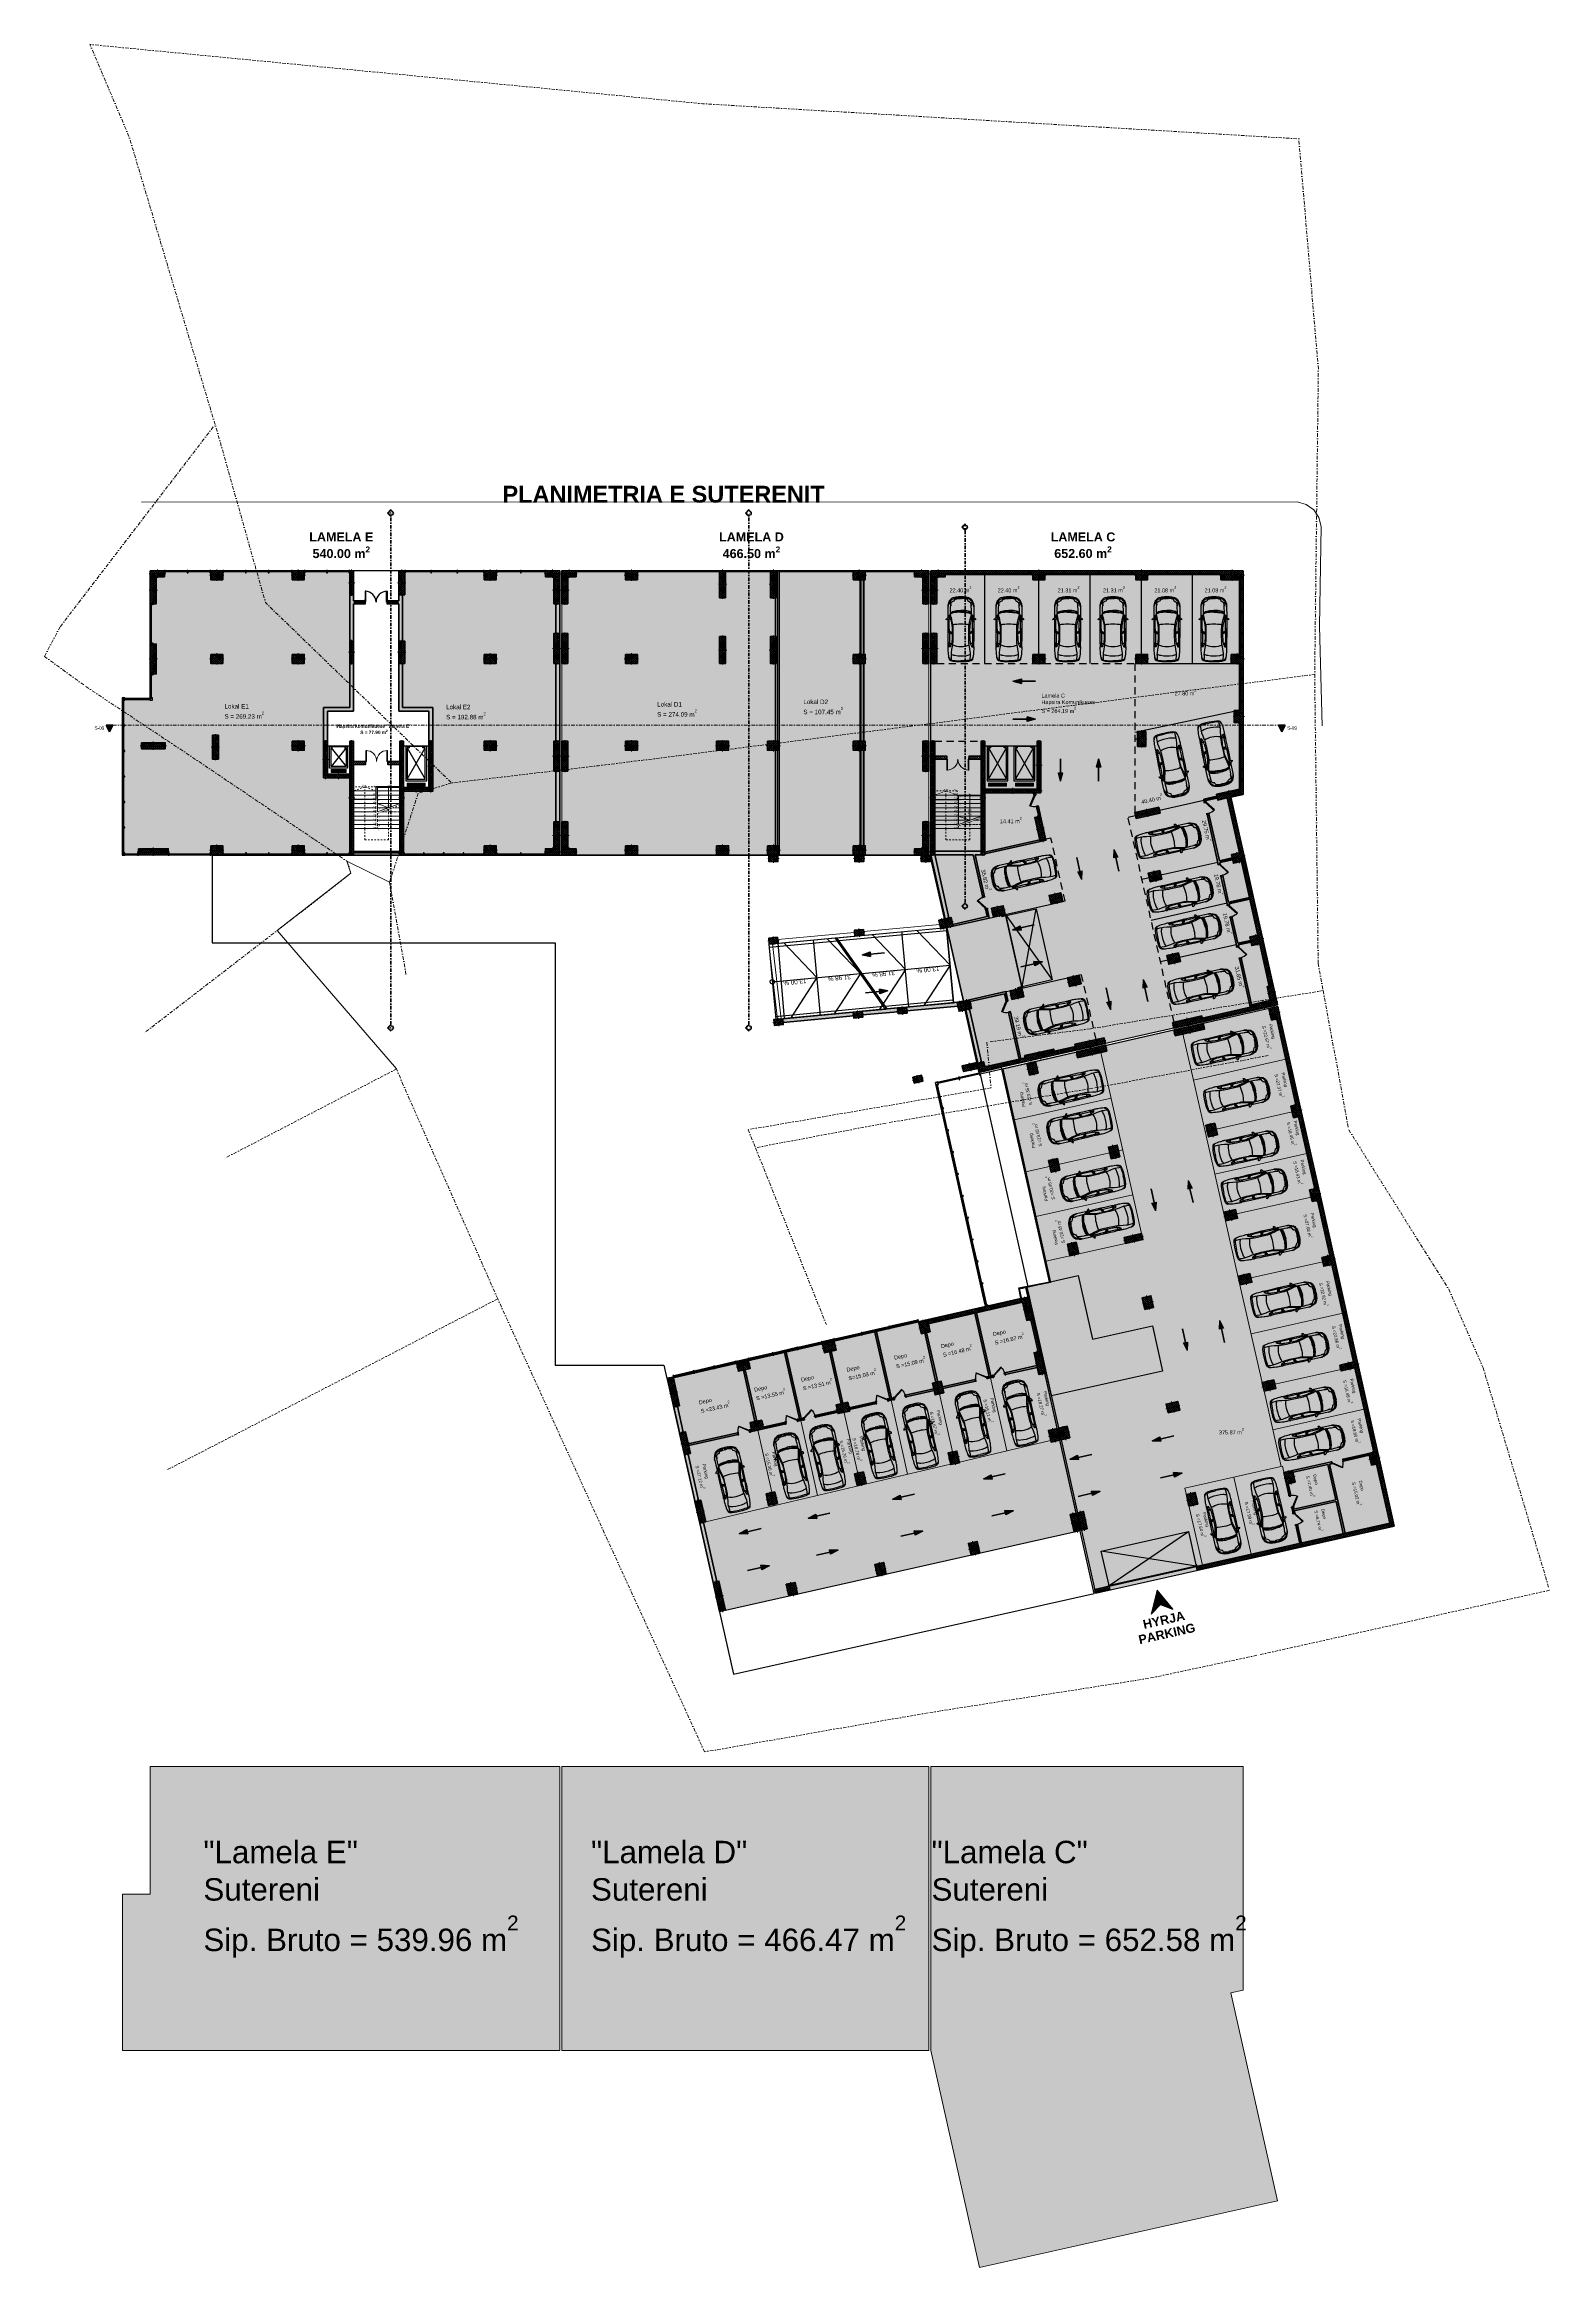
# Model space of a CAD drawing. Header units: millimetres. Extents: x -7085 to 93650, y -113521 to 35214.
import ezdxf
from ezdxf.enums import TextEntityAlignment as Align

# ---------------------------------------------------------------- set-up
doc = ezdxf.new("R2010")
doc.units = ezdxf.units.MM
doc.header["$MEASUREMENT"] = 0
for name, pattern in [('Dense Dotted', [132.291663, 0, -132.291663]), ('Dot & Dashed', [502.708322, 238.125, -132.291667, 0, -132.291655]), ('Long Dashed', [793.749976, 476.249993, -317.499983]), ('Small Dashed', [211.666667, 105.833333, -105.833333]), ('Wipeout_Contour', [1000, 0, -1000])]:
    doc.linetypes.add(name, pattern=pattern)
for name, color, linetype, lineweight in [('2D Drafting - General_Pen_No__2', 8, 'Continuous', 15), ('2D Drafting - General_Pen_No__42', 8, 'Continuous', 25), ('A - Alumil_Pen_No__42', 8, 'Continuous', 25), ('A - Fill Zone_Pen_No__1', 7, 'Continuous', 13), ('A - Fill Zone_Pen_No__101', 252, 'Continuous', 13), ('A - Muret_Pen_No__7', 7, 'Continuous', 35), ('A - Parcelat_Pen_No__20', 1, 'Continuous', 0), ('A - Pllaka mbi bodrum_Pen_No__42', 8, 'Continuous', 25), ('A - Pllaka Suteren_Pen_No__42', 8, 'Continuous', 25), ('A - Rampa_Pen_No__42', 8, 'Continuous', 25), ('A - Rrugë_Pen_No__1', 7, 'Continuous', 13), ('A - Shtyllat_Pen_No__1', 7, 'Continuous', 13), ('A - Shtyllat_Pen_No__7', 7, 'Continuous', 35), ('A -Polyline_Pen_No__1', 7, 'Continuous', 13), ('A -Polyline_Pen_No__42', 8, 'Continuous', 25), ('A4 - Pllaka Suterenit_Pen_No__42', 8, 'Continuous', 25), ('Annotation - Text_Pen_No__42', 8, 'Continuous', 25), ('ARCHICAD Doors_Pen_No__42', 8, 'Continuous', 25), ('ARCHICAD Windows_Pen_No__42', 8, 'Continuous', 25), ('Interior - Furniture _Pen_No__42', 8, 'Continuous', 25), ('Structural - Stair & Railing_Pen_No__11', 171, 'Continuous', 18)]:
    doc.layers.add(name, color=color, linetype=linetype, lineweight=lineweight)
for name, color, linetype, lineweight, true_color in [('2D Drafting - General_Pen_No__82', 7, 'Continuous', 20, 0xaaaaaa), ('A - Alumil_Pen_No__102', 7, 'Continuous', 13, 0xcccccc), ('A - Fill Zone_Pen_No__102', 7, 'Continuous', 13, 0xcccccc), ('A - Fill Zone_Pen_No__108', 7, 'Continuous', 13, 0xfd8379), ('A - Fill Zone_Pen_No__145', 7, 'Continuous', 20, 0x0077b0), ('A - Fill Zone_Pen_No__156', 7, 'Continuous', 20, 0x54689e), ('A - Fill Zone_Pen_No__166', 7, 'Continuous', 13, 0x97cbff), ('A - Fill Zone_Pen_No__176', 7, 'Continuous', 15, 0x93a0c6), ('A - Fill Zone_Pen_No__48', 7, 'Continuous', 25, 0xa80f02), ('A - Fill Zone_Pen_No__62', 7, 'Continuous', 20, 0xaaaaaa), ('A - Fill Zone_Pen_No__82', 7, 'Continuous', 20, 0xaaaaaa), ('A - Fill Zone_Pen_No__89', 7, 'Continuous', 20, 0x71cebe), ('A - Muret_Pen_No__102', 7, 'Continuous', 13, 0xcccccc), ('A - Muret_Pen_No__82', 7, 'Continuous', 20, 0xaaaaaa), ('A - Parcelat_Pen_No__161', 7, 'Continuous', 13, 0x6a6a6a), ('A - Prerjet_Pen_No__48', 7, 'Continuous', 25, 0xa80f02), ('A - Prerjet_Pen_No__8', 7, 'Continuous', 35, 0xa80f02), ('A - Sutereni Polyline_Pen_No__4', 7, 'Continuous', 20, 0x029e21), ('A -Polyline_Pen_No__162', 7, 'Continuous', 25, 0xaaaaaa), ('A -Polyline_Pen_No__48', 7, 'Continuous', 25, 0xa80f02), ('A -Polyline_Pen_No__8', 7, 'Continuous', 35, 0xa80f02), ('Annotation - Text_Pen_No__48', 7, 'Continuous', 25, 0xa80f02), ('Annotation - Text_Pen_No__62', 7, 'Continuous', 20, 0xaaaaaa), ('ARCHICAD Doors_Pen_No__108', 7, 'Continuous', 13, 0xfd8379), ('Marker - Section_Pen_No__25', 7, 'Continuous', 35, 0x40a5ff), ('Marker - Section_Pen_No__85', 7, 'Continuous', 20, 0x80c2ff), ('Structural - Stair & Railing_Pen_No__71', 171, 'Continuous', 20, 0xaaaaff), ('Structural - Stair & Railing_Pen_No__91', 171, 'Continuous', 13, 0xaaaaff)]:
    doc.layers.add(name, color=color, linetype=linetype, lineweight=lineweight, true_color=true_color)
for name, color, linetype in [('A - Alumil', 7, 'Continuous'), ('A - Muret', 7, 'Continuous'), ('A - Pllaka mbi bodrum', 7, 'Continuous'), ('A - Pllaka Suteren', 7, 'Continuous'), ('A - Prerjet', 7, 'Continuous'), ('A - Shtyllat', 7, 'Continuous'), ('A -Polyline', 7, 'Continuous'), ('A4 - Pllaka Suterenit', 7, 'Continuous'), ('Marker - Section', 7, 'Continuous'), ('Structural - Stair & Railing', 7, 'Continuous')]:
    doc.layers.add(name, color=color, linetype=linetype)
doc.styles.add('GENERATED_STYLE_1', font='')
doc.styles.add('GENERATED_STYLE_2', font='')
doc.styles.get('GENERATED_STYLE_1').set_extended_font_data('Arial', bold=True)
doc.styles.get('GENERATED_STYLE_2').set_extended_font_data('Arial')
pattern_1 = [(45, (0, 0), (-68.94291, 68.94291), []), (135, (0, 0), (68.94291, 68.94291), [])]
pattern_2 = [(45, (0, 0), (-68.94291, 68.94291), [])]
pattern_3 = [(45, (0, 0), (-119.32427, 119.32427), []), (45, (-39.77, 39.77), (-119.32427, 119.32427), [])]

# ---------------------------------------------------------------- blocks, each defined once
blk = doc.blocks.new('Slab_1', base_point=(-1850, -19001))
at = {"layer": 'A - Pllaka Suteren_Pen_No__42', "color": 8, "linetype": 'Continuous', "lineweight": 25, "flags": 128}
for points in [[(-1850, -19001), (27400, -19001), (27400, 0), (0, 0), (0, -8551), (-1850, -8551)], [(11850, -13601), (11850, -11701), (13350, -11701), (13350, -13601)], [(18650, -14501), (16950, -14501), (16950, -11701), (18650, -11701)], [(16700, -18751), (16700, -14451), (15100, -14451), (15100, -15291), (13600, -15291), (13600, -18751)]]:
    blk.add_lwpolyline(points, close=True, dxfattribs=at)
blk = doc.blocks.new('Slab_2', base_point=(52250, 0))
at = {"layer": 'A - Pllaka Suteren_Pen_No__42', "color": 8, "linetype": 'Continuous', "lineweight": 25, "flags": 128}
for points in [[(52250, 0), (73150, 0), (73150, -14958), (72314, -15145), (75434, -29049), (55508, -33521), (54446, -28788), (53340, -23861), (52250, -19001)], [(59350, -14601), (55850, -14601), (55850, -11701), (59350, -11701)], [(52500, -18751), (52500, -15291), (54100, -15291), (54100, -15011), (55600, -15011), (55600, -18751)]]:
    blk.add_lwpolyline(points, close=True, dxfattribs=at)
blk = doc.blocks.new('Slab_3', base_point=(34583, -54097))
at = {"layer": 'A4 - Pllaka Suterenit_Pen_No__42', "color": 8, "linetype": 'Continuous', "lineweight": 25, "flags": 128}
blk.add_lwpolyline([(34583, -54097), (39036, -73827), (63169, -68415), (58723, -48603)], close=True, dxfattribs=at)
blk = doc.blocks.new('Slab_4', base_point=(52202, -19051))
at = {"layer": 'A - Pllaka mbi bodrum_Pen_No__42', "color": 8, "linetype": 'Continuous', "lineweight": 25, "flags": 128}
blk.add_lwpolyline([(52202, -19051), (4150, -19050), (4150, -24901), (27100, -24901), (27100, -53141), (34367, -53141), (34572, -54048), (58272, -48655), (58121, -47975), (60193, -47573), (56977, -33242), (55470, -33580), (54395, -28800), (53758, -28901), (42448, -29954), (42022, -24921), (53287, -23873)], close=True, dxfattribs=at)
blk = doc.blocks.new('Slab_5', base_point=(58723, -48603))
at = {"layer": 'A4 - Pllaka Suterenit_Pen_No__42', "color": 8, "linetype": 'Continuous', "lineweight": 25, "flags": 128}
blk.add_lwpolyline([(58723, -48603), (34583, -54097), (38090, -69633), (55273, -65780), (62227, -64219)], close=True, dxfattribs=at)
blk = doc.blocks.new('Slab_6', base_point=(53289, -23872))
at = {"layer": 'A - Pllaka Suteren_Pen_No__42', "color": 8, "linetype": 'Continuous', "lineweight": 25, "flags": 128}
blk.add_lwpolyline([(53289, -23872), (54395, -28800), (53758, -28901)], close=True, dxfattribs=at)
blk = doc.blocks.new('Slab_7', base_point=(75456, -29147))
at = {"layer": 'A4 - Pllaka Suterenit_Pen_No__42', "color": 8, "linetype": 'Continuous', "lineweight": 25, "flags": 128}
blk.add_lwpolyline([(75456, -29147), (55543, -33675), (58736, -47907), (58671, -47919), (58819, -48582), (63265, -68393), (83257, -63910)], close=True, dxfattribs=at)
blk = doc.blocks.new('Slab_8', base_point=(63264, -68393))
at = {"layer": 'A4 - Pllaka Suterenit_Pen_No__42', "color": 8, "linetype": 'Continuous', "lineweight": 25, "flags": 128}
blk.add_lwpolyline([(63264, -68393), (83257, -63910), (75456, -29147), (57048, -33333), (60253, -47613), (58670, -47919), (58818, -48582), (58819, -48582)], close=True, dxfattribs=at)
blk = doc.blocks.new('Slab_9', base_point=(4150, -19050))
at = {"layer": 'A - Pllaka mbi bodrum_Pen_No__42', "color": 8, "linetype": 'Continuous', "lineweight": 25, "flags": 128}
blk.add_lwpolyline([(4150, -19050), (4150, -24901), (27100, -24901), (27100, -53141), (34367, -53141), (34572, -54048), (55898, -49195), (55730, -48438), (52543, -34237), (55470, -33580), (54395, -28800), (53758, -28901), (42448, -29954), (42022, -24921), (53287, -23873), (52202, -19051)], close=True, dxfattribs=at)
blk = doc.blocks.new('Stair_1')
at = {"layer": 'Structural - Stair & Railing_Pen_No__71', "linetype": 'Continuous', "lineweight": 20, "true_color": 0xaaaaff}
blk.add_hatch(color=161, dxfattribs=at).paths.add_polyline_path([(15912, -14451, 1), (15988, -14451, 1)])
at = {"layer": 'Structural - Stair & Railing_Pen_No__11', "color": 171, "linetype": 'Small Dashed', "lineweight": 18}
for p, q in [((14350, -14451), (13600, -14731)), ((14350, -14731), (14350, -14451)), ((15100, -14731), (14350, -14451)), ((14350, -17251), (14350, -14731)), ((16700, -15678), (15200, -16238)), ((15950, -15958), (15950, -17251)), ((14350, -18001), (14350, -17251)), ((15950, -17251), (15950, -18001)), ((15950, -18001), (14350, -18001))]:
    blk.add_line(p, q, dxfattribs=at)
at = {"layer": 'Structural - Stair & Railing_Pen_No__11', "color": 171, "linetype": 'Continuous', "lineweight": 18}
for p, q in [((16700, -14451), (15200, -14451)), ((15200, -14451), (15200, -14731)), ((15200, -14731), (16700, -14731)), ((16700, -14731), (15200, -14731)), ((15200, -14731), (15200, -15011)), ((15950, -14451), (15950, -14731)), ((15950, -14731), (15950, -15851)), ((16700, -14731), (16700, -14451)), ((16700, -15011), (16700, -14731)), ((15200, -15011), (16700, -15011)), ((16700, -15011), (15200, -15011)), ((15200, -15011), (15200, -15291)), ((15200, -15291), (16700, -15291)), ((16700, -15291), (15200, -15291)), ((15200, -15291), (15200, -15571)), ((15200, -15571), (16700, -15571)), ((16700, -15571), (15200, -15571)), ((15200, -15571), (15200, -15851)), ((16700, -15571), (15200, -16131)), ((15200, -15571), (15950, -15851)), ((15200, -15851), (15950, -15851)), ((15950, -15851), (15200, -15851)), ((15200, -15851), (15200, -16131)), ((15950, -15851), (16700, -15571)), ((16700, -15291), (16700, -15011)), ((16700, -15571), (16700, -15291))]:
    blk.add_line(p, q, dxfattribs=at)
for start, end in [(0, 180), (180, 0)]:
    blk.add_arc((15950, -14451), 37.5, start, end, dxfattribs=at)
at = {"layer": 'Structural - Stair & Railing_Pen_No__91', "color": 161, "linetype": 'Small Dashed', "lineweight": 13, "true_color": 0xaaaaff}
for p, q in [((15100, -14451), (13600, -14451)), ((13600, -14451), (13600, -14731)), ((15100, -14731), (13600, -14731)), ((13600, -14731), (13600, -15011)), ((13600, -14731), (15100, -14731)), ((15100, -14731), (15100, -14451)), ((15100, -15011), (15100, -14731)), ((15100, -15011), (13600, -15011)), ((13600, -15011), (13600, -15291)), ((13600, -15011), (15100, -15011)), ((15100, -15291), (13600, -15291)), ((13600, -15291), (13600, -15571)), ((13600, -15291), (15100, -15291)), ((15100, -15571), (13600, -15571)), ((13600, -15571), (13600, -15851)), ((13600, -15571), (15100, -15571)), ((15100, -15851), (13600, -15851)), ((13600, -15851), (13600, -16131)), ((13600, -15851), (15100, -15851)), ((15100, -16131), (13600, -16131)), ((13600, -16131), (13600, -16411)), ((13600, -16131), (15100, -16131)), ((15100, -15291), (15100, -15011)), ((15100, -15571), (15100, -15291)), ((15100, -15851), (15100, -15571)), ((15100, -16131), (15100, -15851)), ((15100, -16411), (15100, -16131)), ((15200, -16238), (15200, -16411)), ((15486, -16131), (16700, -16131)), ((16700, -16131), (15486, -16131)), ((16236, -15851), (16700, -15851)), ((16700, -15851), (16236, -15851)), ((16700, -15851), (16700, -15678)), ((16700, -16131), (16700, -15851)), ((16700, -16411), (16700, -16131)), ((15100, -16411), (13600, -16411)), ((13600, -16411), (13600, -16691)), ((13600, -16411), (15100, -16411)), ((15100, -16691), (13600, -16691)), ((13600, -16691), (13600, -16971)), ((13600, -16691), (15100, -16691)), ((13600, -16971), (13600, -17251)), ((15100, -16971), (13600, -16971)), ((13600, -16971), (15100, -16971)), ((15100, -17251), (13600, -17251)), ((13600, -17251), (13600, -18751)), ((13600, -17251), (15100, -17251)), ((15100, -16691), (15100, -16411)), ((15100, -16971), (15100, -16691)), ((15100, -17251), (15100, -16971)), ((15200, -17251), (15100, -17251)), ((15200, -16411), (16700, -16411)), ((16700, -16411), (15200, -16411)), ((15200, -16411), (15200, -16691)), ((15200, -16691), (16700, -16691)), ((16700, -16691), (15200, -16691)), ((15200, -16691), (15200, -16971)), ((15200, -16971), (16700, -16971)), ((16700, -16971), (15200, -16971)), ((15200, -16971), (15200, -17251)), ((15200, -17251), (16700, -17251)), ((16700, -17251), (15200, -17251)), ((16700, -16691), (16700, -16411)), ((16700, -16971), (16700, -16691)), ((16700, -17251), (16700, -16971)), ((16700, -18751), (16700, -17251)), ((13600, -18751), (16700, -18751))]:
    blk.add_line(p, q, dxfattribs=at)
at = {"layer": 'Structural - Stair & Railing_Pen_No__91', "color": 161, "linetype": 'Continuous', "lineweight": 13, "true_color": 0xaaaaff}
for p, q in [((16700, -14501), (15200, -14501)), ((15200, -14501), (15200, -16131)), ((16700, -15571), (16700, -14501))]:
    blk.add_line(p, q, dxfattribs=at)
at = {"layer": 'Structural - Stair & Railing_Pen_No__71', "color": 161, "lineweight": 20, "true_color": 0xaaaaff, "char_height": 75, "attachment_point": 4, "style": 'GENERATED_STYLE_2'}
for s, insert in [('\\A1;{\\pql;\\fArial|b0|i0|c0|p34;DOWN}', (14187, -14347)), ('\\A1;{\\pql;\\fArial|b0|i0|c0|p34;22}', (14911, -14372)), ('\\A1;{\\pql;\\fArial|b0|i0|c0|p34;21}', (14911, -14652)), ('\\A1;{\\pql;\\fArial|b0|i0|c0|p34;20}', (14911, -14932)), ('\\A1;{\\pql;\\fArial|b0|i0|c0|p34;19}', (14911, -15212)), ('\\A1;{\\pql;\\fArial|b0|i0|c0|p34;18}', (14911, -15492)), ('\\A1;{\\pql;\\fArial|b0|i0|c0|p34;17}', (14911, -15772)), ('\\A1;{\\pql;\\fArial|b0|i0|c0|p34;16}', (14911, -16052)), ('\\A1;{\\pql;\\fArial|b0|i0|c0|p34;15}', (14911, -16332)), ('\\A1;{\\pql;\\fArial|b0|i0|c0|p34;14}', (14911, -16612)), ('\\A1;{\\pql;\\fArial|b0|i0|c0|p34;13}', (14911, -16892)), ('\\A1;{\\pql;\\fArial|b0|i0|c0|p34;12}', (14911, -17172))]:
    blk.add_mtext(s, dxfattribs=dict(at, insert=insert))
at = {"layer": 'Structural - Stair & Railing_Pen_No__71', "color": 161, "lineweight": 20, "true_color": 0xaaaaff, "char_height": 75, "style": 'GENERATED_STYLE_2'}
for s, insert, attachment_point, rotation in [('\\A1;{\\pql;\\fArial|b0|i0|c0|p34;1}', (15332, -14530), 4, 180), ('\\A1;{\\pql;\\fArial|b0|i0|c0|p34;2}', (15332, -14810), 4, 180), ('\\A1;{\\pql;\\fArial|b0|i0|c0|p34;UP}', (16021, -14355), 4, 180), ('\\A1;{\\pql;\\fArial|b0|i0|c0|p34;4}', (15332, -15370), 4, 180), ('\\A1;{\\pql;\\fArial|b0|i0|c0|p34;3}', (15332, -15089), 4, 180), ('\\A1;{\\pql;\\fArial|b0|i0|c0|p34;5}', (15332, -15650), 4, 180), ('\\A1;{\\pql;\\fArial|b0|i0|c0|p34;6}', (15332, -15930), 4, 180), ('\\A1;{\\pql;\\fArial|b0|i0|c0|p34;7}', (15332, -16210), 4, 180), ('\\A1;{\\pqc;\\pt0,5325;\\fArial|b0|i0|c0|p34;22R x \\fArial|b0|i0|c0|p34;16\\fArial|b0|i0|c0|p34;\\A1{\\H.66x;\\S^  ;}\\fArial|b0|i0|c0|p34;\\fArial|b0|i0|c0|p34;\\fArial|b0|i0|c0|p34;\\fArial|b0|i0|c0|p34;\\A1{\\H.66x;\\S^  ;}\\fArial|b0|i0|c0|p34;\\fArial|b0|i0|c0|p34;\\fArial|b0|i0|c0|p34;\\fArial|b0|i0|c0|p34;\\A1{\\H.66x;\\S^  ;}\\fArial|b0|i0|c0|p34;}', (15926, -15851), 8, 90), ('\\A1;{\\pqc;\\pt0,5325;\\fArial|b0|i0|c0|p34;21G x \\fArial|b0|i0|c0|p34;28\\fArial|b0|i0|c0|p34;\\A1{\\H.66x;\\S^  ;}\\fArial|b0|i0|c0|p34;\\fArial|b0|i0|c0|p34;\\fArial|b0|i0|c0|p34;\\fArial|b0|i0|c0|p34;\\A1{\\H.66x;\\S^  ;}\\fArial|b0|i0|c0|p34;\\fArial|b0|i0|c0|p34;\\fArial|b0|i0|c0|p34;\\fArial|b0|i0|c0|p34;\\A1{\\H.66x;\\S^  ;}\\fArial|b0|i0|c0|p34;}', (15967, -15851), 2, 90), ('\\A1;{\\pql;\\fArial|b0|i0|c0|p34;11}', (15381, -17330), 4, 180), ('\\A1;{\\pql;\\fArial|b0|i0|c0|p34;10}', (15389, -17050), 4, 180), ('\\A1;{\\pql;\\fArial|b0|i0|c0|p34;8}', (15332, -16490), 4, 180), ('\\A1;{\\pql;\\fArial|b0|i0|c0|p34;9}', (15332, -16770), 4, 180)]:
    blk.add_mtext(s, dxfattribs=dict(at, insert=insert, attachment_point=attachment_point, rotation=rotation))
blk = doc.blocks.new('Stair_2')
at = {"layer": 'Structural - Stair & Railing_Pen_No__71', "linetype": 'Continuous', "lineweight": 20, "true_color": 0xaaaaff}
blk.add_hatch(color=161, dxfattribs=at).paths.add_polyline_path([(54812, -15011, 1), (54888, -15011, 1)])
at = {"layer": 'Structural - Stair & Railing_Pen_No__11', "color": 171, "linetype": 'Small Dashed', "lineweight": 18}
for p, q in [((53250, -14731), (52500, -15011)), ((53250, -15011), (53250, -14731)), ((54000, -15011), (53250, -14731)), ((53250, -17251), (53250, -15011)), ((53250, -18001), (53250, -17251)), ((55600, -16518), (54100, -17078)), ((54850, -16798), (54850, -17251)), ((54850, -17251), (54850, -18001)), ((54850, -18001), (53250, -18001))]:
    blk.add_line(p, q, dxfattribs=at)
at = {"layer": 'Structural - Stair & Railing_Pen_No__11', "color": 171, "linetype": 'Continuous', "lineweight": 18}
for p, q in [((55600, -15011), (54100, -15011)), ((54100, -15011), (54100, -15291)), ((54100, -15291), (55600, -15291)), ((55600, -15291), (54100, -15291)), ((54100, -15291), (54100, -15571)), ((54100, -15571), (55600, -15571)), ((55600, -15571), (54100, -15571)), ((54100, -15571), (54100, -15851)), ((54100, -15851), (55600, -15851)), ((55600, -15851), (54100, -15851)), ((54100, -15851), (54100, -16131)), ((54100, -16131), (55600, -16131)), ((55600, -16131), (54100, -16131)), ((54100, -16131), (54100, -16411)), ((54850, -15011), (54850, -15291)), ((54850, -15291), (54850, -16691)), ((55600, -15291), (55600, -15011)), ((55600, -15571), (55600, -15291)), ((55600, -15851), (55600, -15571)), ((55600, -16131), (55600, -15851)), ((55600, -16411), (55600, -16131)), ((54100, -16411), (55600, -16411)), ((55600, -16411), (54100, -16411)), ((54100, -16411), (54100, -16691)), ((55600, -16411), (54100, -16971)), ((54100, -16411), (54850, -16691)), ((54100, -16691), (54850, -16691)), ((54850, -16691), (54100, -16691)), ((54100, -16691), (54100, -16971)), ((54850, -16691), (55600, -16411))]:
    blk.add_line(p, q, dxfattribs=at)
for start, end in [(0, 180), (180, 0)]:
    blk.add_arc((54850, -15011), 37.5, start, end, dxfattribs=at)
at = {"layer": 'Structural - Stair & Railing_Pen_No__91', "color": 161, "linetype": 'Small Dashed', "lineweight": 13, "true_color": 0xaaaaff}
for p, q in [((54000, -14731), (52500, -14731)), ((52500, -14731), (52500, -15011)), ((54000, -15011), (54000, -14731)), ((54000, -15011), (52500, -15011)), ((52500, -15011), (52500, -15291)), ((52500, -15011), (54000, -15011)), ((54000, -15291), (52500, -15291)), ((52500, -15291), (52500, -15571)), ((52500, -15291), (54000, -15291)), ((54000, -15571), (52500, -15571)), ((52500, -15571), (52500, -15851)), ((52500, -15571), (54000, -15571)), ((54000, -15851), (52500, -15851)), ((52500, -15851), (52500, -16131)), ((52500, -15851), (54000, -15851)), ((54000, -16131), (52500, -16131)), ((52500, -16131), (52500, -16411)), ((52500, -16131), (54000, -16131)), ((54000, -15291), (54000, -15011)), ((54000, -15571), (54000, -15291)), ((54000, -15851), (54000, -15571)), ((54000, -16131), (54000, -15851)), ((54000, -16411), (54000, -16131)), ((54000, -16411), (52500, -16411)), ((52500, -16411), (52500, -16691)), ((52500, -16411), (54000, -16411)), ((54000, -16691), (52500, -16691)), ((52500, -16691), (52500, -16971)), ((52500, -16691), (54000, -16691)), ((52500, -16971), (52500, -17251)), ((54000, -16971), (52500, -16971)), ((52500, -16971), (54000, -16971)), ((54000, -17251), (52500, -17251)), ((52500, -17251), (52500, -18751)), ((52500, -17251), (54000, -17251)), ((54000, -16691), (54000, -16411)), ((54000, -16971), (54000, -16691)), ((54000, -17251), (54000, -16971)), ((54100, -17251), (54000, -17251)), ((54100, -17078), (54100, -17251)), ((54100, -17251), (55600, -17251)), ((55600, -17251), (54100, -17251)), ((54386, -16971), (55600, -16971)), ((55600, -16971), (54386, -16971)), ((55136, -16691), (55600, -16691)), ((55600, -16691), (55136, -16691)), ((55600, -16691), (55600, -16518)), ((55600, -16971), (55600, -16691)), ((55600, -17251), (55600, -16971)), ((55600, -18751), (55600, -17251)), ((52500, -18751), (55600, -18751))]:
    blk.add_line(p, q, dxfattribs=at)
at = {"layer": 'Structural - Stair & Railing_Pen_No__91', "color": 161, "linetype": 'Continuous', "lineweight": 13, "true_color": 0xaaaaff}
for p, q in [((55600, -15061), (54100, -15061)), ((54100, -15061), (54100, -16971)), ((55600, -16411), (55600, -15061))]:
    blk.add_line(p, q, dxfattribs=at)
at = {"layer": 'Structural - Stair & Railing_Pen_No__71', "color": 161, "lineweight": 20, "true_color": 0xaaaaff, "char_height": 75, "attachment_point": 4, "style": 'GENERATED_STYLE_2'}
for s, insert in [('\\A1;{\\pql;\\fArial|b0|i0|c0|p34;DOWN}', (53087, -14627)), ('\\A1;{\\pql;\\fArial|b0|i0|c0|p34;19}', (53811, -14652)), ('\\A1;{\\pql;\\fArial|b0|i0|c0|p34;18}', (53811, -14932)), ('\\A1;{\\pql;\\fArial|b0|i0|c0|p34;17}', (53811, -15212)), ('\\A1;{\\pql;\\fArial|b0|i0|c0|p34;16}', (53811, -15492)), ('\\A1;{\\pql;\\fArial|b0|i0|c0|p34;15}', (53811, -15772)), ('\\A1;{\\pql;\\fArial|b0|i0|c0|p34;14}', (53811, -16052)), ('\\A1;{\\pql;\\fArial|b0|i0|c0|p34;13}', (53811, -16332)), ('\\A1;{\\pql;\\fArial|b0|i0|c0|p34;12}', (53811, -16612)), ('\\A1;{\\pql;\\fArial|b0|i0|c0|p34;10}', (53811, -17172)), ('\\A1;{\\pql;\\fArial|b0|i0|c0|p34;11}', (53819, -16892))]:
    blk.add_mtext(s, dxfattribs=dict(at, insert=insert))
at = {"layer": 'Structural - Stair & Railing_Pen_No__71', "color": 161, "lineweight": 20, "true_color": 0xaaaaff, "char_height": 75, "style": 'GENERATED_STYLE_2'}
for s, insert, attachment_point, rotation in [('\\A1;{\\pql;\\fArial|b0|i0|c0|p34;4}', (54232, -15930), 4, 180), ('\\A1;{\\pql;\\fArial|b0|i0|c0|p34;3}', (54232, -15649), 4, 180), ('\\A1;{\\pql;\\fArial|b0|i0|c0|p34;5}', (54232, -16210), 4, 180), ('\\A1;{\\pql;\\fArial|b0|i0|c0|p34;1}', (54232, -15090), 4, 180), ('\\A1;{\\pql;\\fArial|b0|i0|c0|p34;2}', (54232, -15370), 4, 180), ('\\A1;{\\pqc;\\pt0,5325;\\fArial|b0|i0|c0|p34;19R x \\fArial|b0|i0|c0|p34;16\\fArial|b0|i0|c0|p34;\\A1{\\H.66x;\\S^  ;}\\fArial|b0|i0|c0|p34;\\fArial|b0|i0|c0|p34;\\fArial|b0|i0|c0|p34;\\fArial|b0|i0|c0|p34;\\A1{\\H.66x;\\S^  ;}\\fArial|b0|i0|c0|p34;\\fArial|b0|i0|c0|p34;\\fArial|b0|i0|c0|p34;\\fArial|b0|i0|c0|p34;\\A1{\\H.66x;\\S^  ;}\\fArial|b0|i0|c0|p34;}', (54826, -16131), 8, 90), ('\\A1;{\\pql;\\fArial|b0|i0|c0|p34;UP}', (54921, -14915), 4, 180), ('\\A1;{\\pqc;\\pt0,5325;\\fArial|b0|i0|c0|p34;18G x \\fArial|b0|i0|c0|p34;28\\fArial|b0|i0|c0|p34;\\A1{\\H.66x;\\S^  ;}\\fArial|b0|i0|c0|p34;\\fArial|b0|i0|c0|p34;\\fArial|b0|i0|c0|p34;\\fArial|b0|i0|c0|p34;\\A1{\\H.66x;\\S^  ;}\\fArial|b0|i0|c0|p34;\\fArial|b0|i0|c0|p34;\\fArial|b0|i0|c0|p34;\\fArial|b0|i0|c0|p34;\\A1{\\H.66x;\\S^  ;}\\fArial|b0|i0|c0|p34;}', (54867, -16131), 2, 90), ('\\A1;{\\pql;\\fArial|b0|i0|c0|p34;6}', (54232, -16490), 4, 180), ('\\A1;{\\pql;\\fArial|b0|i0|c0|p34;8}', (54232, -17050), 4, 180), ('\\A1;{\\pql;\\fArial|b0|i0|c0|p34;7}', (54232, -16770), 4, 180), ('\\A1;{\\pql;\\fArial|b0|i0|c0|p34;9}', (54232, -17330), 4, 180)]:
    blk.add_mtext(s, dxfattribs=dict(at, insert=insert, attachment_point=attachment_point, rotation=rotation))
blk = doc.blocks.new('Wall_1', base_point=(16625, 0))
at = {"layer": 'A - Muret_Pen_No__102', "linetype": 'Continuous', "lineweight": 0, "true_color": 0xcccccc}
for points in [[(16625, -4700), (16875, -4700), (16875, -1600), (16625, -1600)], [(16625, -9401), (16875, -9151), (16875, -6200), (16625, -6200)]]:
    blk.add_hatch(color=254, dxfattribs=at).paths.add_polyline_path(points)
at = {"layer": 'A - Muret_Pen_No__7', "color": 7, "linetype": 'Continuous', "lineweight": 35, "flags": 128}
for points in [[(16625, -1600), (16625, -2000)], [(16625, -2200), (16625, -4700)], [(16875, -4700), (16875, -1600)], [(16625, -6200), (16625, -9401)], [(16875, -9151), (16875, -6200)]]:
    blk.add_lwpolyline(points, dxfattribs=at)
blk = doc.blocks.new('Wall_2', base_point=(16625, -9401))
at = {"layer": 'A - Muret_Pen_No__102', "linetype": 'Continuous', "lineweight": 0, "true_color": 0xcccccc}
blk.add_hatch(color=254, dxfattribs=at).paths.add_polyline_path([(16625, -9401), (18650, -9401), (18650, -9151), (16875, -9151)])
at = {"layer": 'A - Muret_Pen_No__7', "color": 7, "linetype": 'Continuous', "lineweight": 35, "flags": 128}
for points in [[(16625, -9401), (18650, -9401)], [(18650, -9151), (16875, -9151)]]:
    blk.add_lwpolyline(points, dxfattribs=at)
blk = doc.blocks.new('Wall_3', base_point=(18650, -9151))
at = {"layer": 'A - Muret_Pen_No__102', "linetype": 'Continuous', "lineweight": 0, "true_color": 0xcccccc}
blk.add_hatch(color=254, dxfattribs=at).paths.add_polyline_path([(18650, -9151), (18650, -11401), (18900, -11401), (18900, -9151)])
at = {"layer": 'A - Muret_Pen_No__7', "color": 7, "linetype": 'Continuous', "lineweight": 35, "flags": 128}
for points in [[(18900, -9151), (18650, -9151)], [(18650, -9401), (18650, -11401)], [(18900, -11401), (18900, -9151)]]:
    blk.add_lwpolyline(points, dxfattribs=at)
blk = doc.blocks.new('Wall_4', base_point=(11850, -9401))
at = {"layer": 'A - Muret_Pen_No__102', "linetype": 'Continuous', "lineweight": 0, "true_color": 0xcccccc}
blk.add_hatch(color=254, dxfattribs=at).paths.add_polyline_path([(11600, -9151), (11600, -11401), (11850, -11401), (11850, -9401)])
at = {"layer": 'A - Muret_Pen_No__7', "color": 7, "linetype": 'Continuous', "lineweight": 35, "flags": 128}
for points in [[(11600, -9151), (11600, -11401)], [(11850, -11401), (11850, -9401)]]:
    blk.add_lwpolyline(points, dxfattribs=at)
blk = doc.blocks.new('Wall_5', base_point=(11850, -9401))
at = {"layer": 'A - Muret_Pen_No__102', "linetype": 'Continuous', "lineweight": 0, "true_color": 0xcccccc}
blk.add_hatch(color=254, dxfattribs=at).paths.add_polyline_path([(11850, -9401), (13600, -9401), (13350, -9151), (11600, -9151)])
at = {"layer": 'A - Muret_Pen_No__7', "color": 7, "linetype": 'Continuous', "lineweight": 35, "flags": 128}
for points in [[(13350, -9151), (11600, -9151)], [(11850, -9401), (13600, -9401)]]:
    blk.add_lwpolyline(points, dxfattribs=at)
blk = doc.blocks.new('Wall_6', base_point=(13600, -9401))
at = {"layer": 'A - Muret_Pen_No__102', "linetype": 'Continuous', "lineweight": 0, "true_color": 0xcccccc}
for points in [[(13600, -1600), (13350, -1600), (13350, -4700), (13600, -4700)], [(13350, -9151), (13600, -9401), (13600, -6200), (13350, -6200)]]:
    blk.add_hatch(color=254, dxfattribs=at).paths.add_polyline_path(points)
at = {"layer": 'A - Muret_Pen_No__7', "color": 7, "linetype": 'Continuous', "lineweight": 35, "flags": 128}
for points in [[(13350, -1600), (13350, -4700)], [(13600, -2000), (13600, -1600)], [(13600, -4700), (13600, -2200)], [(13350, -6200), (13350, -9151)], [(13600, -9401), (13600, -6200)]]:
    blk.add_lwpolyline(points, dxfattribs=at)
blk = doc.blocks.new('Double Window 22')
at = {"layer": 'ARCHICAD Windows_Pen_No__42', "color": 8, "linetype": 'Continuous', "lineweight": 25}
for p, q in [((-1550, 100), (1550, 100)), ((-1550, 0), (-1550, 100)), ((-1550, 0), (-1505, 0)), ((-1550, -50), (-1550, 0)), ((-1550, -50), (-1550, 0)), ((-1505, 25), (-1455, 25)), ((-1505, -25), (-1505, 25)), ((-1505, 0), (-1505, -25)), ((-1455, 25), (-60, 25)), ((-1455, 25), (-1455, -25)), ((-1455, 25), (-60, 25)), ((-1455, 0), (-60, 0)), ((-60, -25), (-60, 25)), ((-60, 25), (-10, 25)), ((-10, 25), (-10, -25)), ((-10, -25), (-10, 0)), ((-10, 0), (0, 0)), ((0, 0), (10, 0)), ((10, 25), (60, 25)), ((10, -25), (10, 25)), ((10, 0), (10, -25)), ((60, 25), (1455, 25)), ((60, 25), (60, -25)), ((60, 25), (1455, 25)), ((60, 0), (1455, 0)), ((1455, -25), (1455, 25)), ((1455, 25), (1505, 25)), ((1505, 25), (1505, -25)), ((1505, -25), (1505, 0)), ((1505, 0), (1550, 0)), ((1550, 0), (1550, 100)), ((1550, -50), (1550, 0)), ((1550, -50), (1550, 0)), ((-1480, -50), (-1550, -50)), ((-1550, -150), (-1550, -50)), ((-1550, -150), (-1550, -180)), ((-1550, -150), (1550, -150)), ((-1550, -180), (1550, -180)), ((-1505, -25), (-1480, -25)), ((-1455, -25), (-1505, -25)), ((-1480, -25), (-1480, -50)), ((-35, -50), (-1480, -50)), ((-60, -25), (-1455, -25)), ((-10, -25), (-60, -25)), ((-35, -50), (-35, -25)), ((-35, -25), (-10, -25)), ((0, -50), (-35, -50)), ((35, -50), (0, -50)), ((10, -25), (35, -25)), ((60, -25), (10, -25)), ((35, -25), (35, -50)), ((1480, -50), (35, -50)), ((1455, -25), (60, -25)), ((1505, -25), (1455, -25)), ((1480, -50), (1480, -25)), ((1480, -25), (1505, -25)), ((1550, -50), (1480, -50)), ((1550, -150), (1550, -50)), ((1550, -180), (1550, -150))]:
    blk.add_line(p, q, dxfattribs=at)
blk = doc.blocks.new('Wall_7', base_point=(13600, -19001))
at = {"layer": 'A - Muret_Pen_No__7', "color": 7, "linetype": 'Continuous', "lineweight": 35}
for p, q in [((13600, -18851), (13600, -18751)), ((13600, -18901), (13600, -18851)), ((13600, -19001), (13600, -18901)), ((16700, -18851), (16700, -18751)), ((16700, -18901), (16700, -18851)), ((16700, -19001), (16700, -18901))]:
    blk.add_line(p, q, dxfattribs=at)
at = {"layer": 'ARCHICAD Windows_Pen_No__42', "color": 8, "linetype": 'Continuous', "lineweight": 25, "zscale": 1000}
blk.add_blockref('Double Window 22', (15150, -18851), dxfattribs=at)
blk = doc.blocks.new('Wall_8', base_point=(-1850, -19001))
at = {"layer": 'A - Muret_Pen_No__102', "linetype": 'Continuous', "lineweight": 0, "true_color": 0xcbd9e5}
for points in [[(-1850, -8666), (-1850, -10319), (-1800, -10319), (-1800, -8666)], [(-1850, -10374), (-1850, -12027), (-1800, -12027), (-1800, -10374)], [(-1800, -12082), (-1850, -12082), (-1850, -13736), (-1800, -13736)], [(-1850, -13791), (-1850, -15444), (-1800, -15444), (-1800, -13791)], [(-1800, -15499), (-1850, -15499), (-1850, -17152), (-1800, -17152)], [(-1800, -17207), (-1850, -17207), (-1850, -18861), (-1800, -18861)]]:
    blk.add_hatch(color=254, dxfattribs=at).paths.add_polyline_path(points)
at = {"layer": 'A - Muret_Pen_No__7', "color": 7, "linetype": 'Continuous', "lineweight": 35, "flags": 128}
for points in [[(-1850, -8666), (-1850, -10319)], [(-1800, -10319), (-1800, -8666)], [(-1850, -10374), (-1850, -12027)], [(-1800, -12027), (-1800, -10374)], [(-1850, -12082), (-1850, -13736)], [(-1800, -13736), (-1800, -12082)], [(-1850, -13791), (-1850, -15444)], [(-1800, -15444), (-1800, -13791)], [(-1850, -15499), (-1850, -17152)], [(-1800, -17152), (-1800, -15499)], [(-1850, -17207), (-1850, -18861)], [(-1800, -18861), (-1800, -17207)]]:
    blk.add_lwpolyline(points, dxfattribs=at)
blk = doc.blocks.new('Wall_9', base_point=(0, -4900))
at = {"layer": 'A - Muret_Pen_No__102', "linetype": 'Continuous', "lineweight": 0, "true_color": 0xcbd9e5}
blk.add_hatch(color=254, dxfattribs=at).paths.add_polyline_path([(50, -2255), (0, -2255), (0, -4845), (50, -4845)])
at = {"layer": 'A - Muret_Pen_No__7', "color": 7, "linetype": 'Continuous', "lineweight": 35, "flags": 128}
for points in [[(0, -2255), (0, -4845)], [(50, -4845), (50, -2255)]]:
    blk.add_lwpolyline(points, dxfattribs=at)
blk = doc.blocks.new('Wall_10', base_point=(27400, 0))
at = {"layer": 'A - Muret_Pen_No__102', "linetype": 'Continuous', "lineweight": 0, "true_color": 0xcccccc}
for points in [[(27150, 0), (27400, 0)], [(27150, -4200), (27400, -4200), (27400, -2200), (27150, -2200)], [(27400, -6200), (27150, -6200), (27150, -11401), (27400, -11401)], [(27150, -13401), (27150, -16801), (27400, -16801), (27400, -13401)]]:
    blk.add_hatch(color=254, dxfattribs=at).paths.add_polyline_path(points)
at = {"layer": 'A - Muret_Pen_No__7', "color": 7, "linetype": 'Continuous', "lineweight": 35, "flags": 128}
for points in [[(27400, 0), (27150, 0)], [(27150, -2200), (27150, -4200)], [(27400, -4200), (27400, -2200)], [(27150, -6200), (27150, -11401)], [(27400, -11401), (27400, -6200)], [(27150, -13401), (27150, -16801)], [(27400, -16801), (27400, -13401)]]:
    blk.add_lwpolyline(points, dxfattribs=at)
blk = doc.blocks.new('Wall_11', base_point=(75434, -29049))
at = {"layer": 'A - Muret_Pen_No__102', "linetype": 'Continuous', "lineweight": 13, "true_color": 0xcccccc}
h = blk.add_hatch(dxfattribs=at)
h.set_pattern_fill('Concrete_Block', color=254, style=0, pattern_type=2)
h.set_pattern_definition(pattern_1)
h.paths.add_polyline_path([(72070, -15200), (72891, -18859), (73135, -18804), (72314, -15145)])
h = blk.add_hatch(dxfattribs=at)
h.set_pattern_fill('Concrete_Block', color=254, style=0, pattern_type=2)
h.set_pattern_definition(pattern_1)
h.paths.add_polyline_path([(73023, -19444), (74128, -24372), (74372, -24317), (73267, -19390)])
h = blk.add_hatch(dxfattribs=at)
h.set_pattern_fill('Concrete_Block', color=254, style=0, pattern_type=2)
h.set_pattern_definition(pattern_1)
h.paths.add_polyline_path([(74504, -24902), (74260, -24957), (74895, -27787), (75139, -27732)])
at = {"layer": 'A - Muret_Pen_No__7', "color": 7, "linetype": 'Continuous', "lineweight": 35, "flags": 128}
for points in [[(72070, -15200), (72891, -18859)], [(73135, -18804), (72314, -15145)], [(73023, -19444), (74128, -24372)], [(74372, -24317), (73267, -19390)], [(74260, -24957), (74895, -27787)], [(75139, -27732), (74504, -24902)]]:
    blk.add_lwpolyline(points, dxfattribs=at)
blk = doc.blocks.new('Wall_13', base_point=(73150, -14958))
at = {"layer": 'A - Muret_Pen_No__102', "linetype": 'Continuous', "lineweight": 13, "true_color": 0xcccccc}
h = blk.add_hatch(dxfattribs=at)
h.set_pattern_fill('Concrete_Block', color=254, style=0, pattern_type=2)
h.set_pattern_definition(pattern_1)
h.paths.add_polyline_path([(72900, -600), (72900, -5600), (73150, -5600), (73150, -600)])
h = blk.add_hatch(dxfattribs=at)
h.set_pattern_fill('Concrete_Block', color=254, style=0, pattern_type=2)
h.set_pattern_definition(pattern_1)
h.paths.add_polyline_path([(72900, -9351), (73150, -9351), (73150, -6200), (72900, -6200)])
h = blk.add_hatch(dxfattribs=at)
h.set_pattern_fill('Concrete_Block', color=254, style=0, pattern_type=2)
h.set_pattern_definition(pattern_1)
h.paths.add_polyline_path([(73150, -10151), (72900, -10151), (72900, -14604), (73062, -14567), (73150, -14958)])
at = {"layer": 'A - Muret_Pen_No__7', "color": 7, "linetype": 'Continuous', "lineweight": 35, "flags": 128}
for points in [[(72900, -600), (72900, -5600)], [(73150, -5600), (73150, -600)], [(72900, -6200), (72900, -9351)], [(73150, -9351), (73150, -6200)], [(72900, -10151), (72900, -14604)], [(73150, -14958), (73150, -10151)]]:
    blk.add_lwpolyline(points, dxfattribs=at)
blk = doc.blocks.new('Wall_14', base_point=(73150, 0))
at = {"layer": 'A - Muret_Pen_No__102', "linetype": 'Continuous', "lineweight": 13, "true_color": 0xcccccc}
h = blk.add_hatch(dxfattribs=at)
h.set_pattern_fill('Concrete_Block', color=254, style=0, pattern_type=2)
h.set_pattern_definition(pattern_1)
h.paths.add_polyline_path([(53200, -250), (59075, -250), (59075, 0), (53200, 0)])
h = blk.add_hatch(dxfattribs=at)
h.set_pattern_fill('Concrete_Block', color=254, style=0, pattern_type=2)
h.set_pattern_definition(pattern_1)
h.paths.add_polyline_path([(59875, -250), (65950, -250), (65950, 0), (59875, 0)])
h = blk.add_hatch(dxfattribs=at)
h.set_pattern_fill('Concrete_Block', color=254, style=0, pattern_type=2)
h.set_pattern_definition(pattern_1)
h.paths.add_polyline_path([(71650, 0), (66750, 0), (66750, -250), (71650, -250)])
at = {"layer": 'A - Muret_Pen_No__7', "color": 7, "linetype": 'Continuous', "lineweight": 35, "flags": 128}
for points in [[(59075, 0), (53200, 0)], [(65950, 0), (59875, 0)], [(71650, 0), (66750, 0)], [(53200, -250), (59075, -250)], [(59875, -250), (65950, -250)], [(66750, -250), (71650, -250)]]:
    blk.add_lwpolyline(points, dxfattribs=at)
blk = doc.blocks.new('Wall_15', base_point=(75434, -29049))
at = {"layer": 'A - Muret_Pen_No__102', "linetype": 'Continuous', "lineweight": 13, "true_color": 0xcccccc}
h = blk.add_hatch(dxfattribs=at)
h.set_pattern_fill('Concrete_Block', color=254, style=0, pattern_type=2)
h.set_pattern_definition(pattern_1)
h.paths.add_polyline_path([(70403, -29922), (70458, -30166), (73678, -29443), (73623, -29200)])
at = {"layer": 'A - Muret_Pen_No__7', "color": 7, "linetype": 'Continuous', "lineweight": 35, "flags": 128}
for points in [[(73623, -29200), (70403, -29922)], [(70458, -30166), (73678, -29443)]]:
    blk.add_lwpolyline(points, dxfattribs=at)
blk = doc.blocks.new('Door 22')
at = {"layer": 'ARCHICAD Doors_Pen_No__42', "color": 8, "linetype": 'Continuous', "lineweight": 25}
for p, q in [((-387, 24), (-437, 24)), ((-437, 24), (-437, 5)), ((-437, 5), (-387, 5)), ((-400, 5), (-437, 5)), ((-400, 5), (-437, 5)), ((-375, 5), (-400, 5)), ((-400, 5), (-400, 0)), ((-400, 0), (-400, 5)), ((-400, 0), (-400, 5)), ((-400, 0), (-375, 0)), ((-372, 0), (-400, 0)), ((-400, 0), (-400, -115)), ((-400, -115), (-400, 0)), ((-400, -115), (-400, 0)), ((-387, 5), (-387, 24)), ((-375, 0), (-375, 5)), ((-372, -40), (-372, 0)), ((-260, 394), (-237, 427)), ((349, -33), (-260, 394)), ((-237, 427), (372, 0)), ((372, 0), (349, -33)), ((400, 0), (372, 0)), ((372, 0), (372, -40)), ((400, 5), (375, 5)), ((375, 5), (375, 0)), ((375, 0), (400, 0)), ((437, 24), (387, 24)), ((387, 24), (387, 5)), ((387, 5), (437, 5)), ((400, 0), (400, 5)), ((400, 0), (400, 5)), ((400, 0), (400, 5)), ((400, 5), (437, 5)), ((400, 5), (437, 5)), ((400, -115), (400, 0)), ((400, -115), (400, 0)), ((400, -115), (400, 0)), ((437, 5), (437, 24)), ((-387, -115), (-437, -115)), ((-437, -115), (-437, -134)), ((-400, -115), (-437, -115)), ((-400, -115), (-437, -115)), ((-437, -134), (-387, -134)), ((-400, -115), (-360, -115)), ((-387, -134), (-387, -115)), ((-360, -40), (-372, -40)), ((-360, -115), (-360, -40)), ((372, -40), (360, -40)), ((360, -40), (360, -115)), ((360, -115), (400, -115)), ((437, -115), (387, -115)), ((387, -115), (387, -134)), ((387, -134), (437, -134)), ((400, -115), (437, -115)), ((400, -115), (437, -115)), ((437, -134), (437, -115))]:
    blk.add_line(p, q, dxfattribs=at)
blk.add_arc((372, 0), 744, 145, 180, dxfattribs=at)
blk = doc.blocks.new('Wall_16', base_point=(70514, -15344))
at = {"layer": 'A - Muret_Pen_No__102', "linetype": 'Continuous', "lineweight": 0, "true_color": 0xcccccc}
for points in [[(70644, -15376), (70501, -15285), (70549, -15500), (70666, -15474)], [(70841, -16254), (70724, -16281), (71480, -19647), (71597, -19621)], [(71772, -20401), (71655, -20428), (72098, -22403), (72215, -22377)], [(72390, -23158), (72273, -23184), (72717, -25160), (72834, -25134)], [(72892, -25941), (73590, -29053), (73707, -29027), (73009, -25914)]]:
    blk.add_hatch(color=254, dxfattribs=at).paths.add_polyline_path(points)
at = {"layer": 'A - Muret_Pen_No__7', "color": 7, "linetype": 'Continuous', "lineweight": 35}
for p, q in [((70549, -15500), (70541, -15464)), ((70549, -15500), (70661, -15475)), ((70666, -15474), (70658, -15438)), ((70661, -15475), (70666, -15474)), ((70724, -16281), (70837, -16256)), ((70724, -16281), (70732, -16317)), ((70837, -16256), (70841, -16254)), ((70841, -16254), (70850, -16291)), ((71480, -19647), (71472, -19611)), ((71480, -19647), (71592, -19622)), ((71597, -19621), (71589, -19585)), ((71592, -19622), (71597, -19621)), ((71655, -20428), (71767, -20402)), ((71655, -20428), (71663, -20464)), ((71767, -20402), (71772, -20401)), ((71772, -20401), (71780, -20437)), ((72098, -22403), (72090, -22367)), ((72098, -22403), (72210, -22378)), ((72215, -22377), (72207, -22341)), ((72210, -22378), (72215, -22377)), ((72273, -23184), (72386, -23159)), ((72273, -23184), (72281, -23220)), ((72386, -23159), (72390, -23158)), ((72390, -23158), (72399, -23194)), ((72717, -25160), (72709, -25124)), ((72717, -25160), (72829, -25135)), ((72834, -25134), (72826, -25098)), ((72829, -25135), (72834, -25134)), ((72892, -25941), (73004, -25915)), ((72892, -25941), (72900, -25977)), ((73004, -25915), (73009, -25914)), ((73009, -25914), (73017, -25950))]:
    blk.add_line(p, q, dxfattribs=at)
at = {"layer": 'A - Muret_Pen_No__7', "color": 7, "linetype": 'Continuous', "lineweight": 35, "flags": 128}
for points in [[(70501, -15285), (70549, -15500)], [(70666, -15474), (70644, -15376)], [(70724, -16281), (71480, -19647)], [(71549, -19406), (70841, -16254)], [(71597, -19621), (71575, -19523)], [(71655, -20428), (72098, -22403)], [(72167, -22163), (71772, -20401)], [(72215, -22377), (72193, -22280)], [(72273, -23184), (72717, -25160)], [(72786, -24919), (72390, -23158)], [(72834, -25134), (72812, -25036)], [(72892, -25941), (73590, -29053)], [(73707, -29027), (73009, -25914)]]:
    blk.add_lwpolyline(points, dxfattribs=at)
at = {"layer": 'ARCHICAD Doors_Pen_No__42', "color": 8, "linetype": 'Continuous', "lineweight": 25, "xscale": -1, "zscale": 1000, "rotation": 282.646913878573}
for p in [(70749, -15865), (71680, -20012), (72298, -22769), (72917, -25525)]:
    blk.add_blockref('Door 22', p, dxfattribs=at)
blk = doc.blocks.new('Wall_17', base_point=(71445, -19491))
at = {"layer": 'A - Muret_Pen_No__102', "linetype": 'Continuous', "lineweight": 0, "true_color": 0xcccccc}
blk.add_hatch(color=254, dxfattribs=at).paths.add_polyline_path([(71575, -19523), (72434, -19331), (72407, -19213), (71549, -19406)])
at = {"layer": 'A - Muret_Pen_No__7', "color": 7, "linetype": 'Continuous', "lineweight": 35, "flags": 128}
for points in [[(72407, -19213), (71549, -19406)], [(71575, -19523), (72434, -19331)]]:
    blk.add_lwpolyline(points, dxfattribs=at)
blk = doc.blocks.new('Wall_18', base_point=(72063, -22247))
at = {"layer": 'A - Muret_Pen_No__102', "linetype": 'Continuous', "lineweight": 0, "true_color": 0xcccccc}
blk.add_hatch(color=254, dxfattribs=at).paths.add_polyline_path([(72193, -22280), (73589, -21967), (73562, -21849), (72167, -22163)])
at = {"layer": 'A - Muret_Pen_No__7', "color": 7, "linetype": 'Continuous', "lineweight": 35, "flags": 128}
for points in [[(73562, -21849), (72167, -22163)], [(72193, -22280), (73589, -21967)], [(73589, -21967), (73562, -21849)]]:
    blk.add_lwpolyline(points, dxfattribs=at)
blk = doc.blocks.new('Wall_19', base_point=(63921, -31633))
at = {"layer": 'A - Muret_Pen_No__102', "linetype": 'Continuous', "lineweight": 13, "true_color": 0xcccccc}
h = blk.add_hatch(dxfattribs=at)
h.set_pattern_fill('Concrete_Block', color=254, style=0, pattern_type=2)
h.set_pattern_definition(pattern_1)
h.paths.add_polyline_path([(55844, -33189), (55898, -33433), (58603, -32826), (58548, -32582)])
h = blk.add_hatch(dxfattribs=at)
h.set_pattern_fill('Concrete_Block', color=254, style=0, pattern_type=2)
h.set_pattern_definition(pattern_1)
h.paths.add_polyline_path([(60500, -32144), (60554, -32388), (61969, -32071), (61914, -31827)])
at = {"layer": 'A - Muret_Pen_No__7', "color": 7, "linetype": 'Continuous', "lineweight": 35, "flags": 128}
for points in [[(58548, -32582), (55844, -33189)], [(61914, -31827), (60500, -32144)], [(60554, -32388), (61969, -32071)], [(55898, -33433), (58603, -32826)]]:
    blk.add_lwpolyline(points, dxfattribs=at)
blk = doc.blocks.new('Wall_20', base_point=(72682, -25004))
at = {"layer": 'A - Muret_Pen_No__102', "linetype": 'Continuous', "lineweight": 0, "true_color": 0xcccccc}
blk.add_hatch(color=254, dxfattribs=at).paths.add_polyline_path([(72812, -25036), (73671, -24843), (73644, -24726), (72786, -24919)])
at = {"layer": 'A - Muret_Pen_No__7', "color": 7, "linetype": 'Continuous', "lineweight": 35, "flags": 128}
for points in [[(73644, -24726), (72786, -24919)], [(72812, -25036), (73671, -24843)]]:
    blk.add_lwpolyline(points, dxfattribs=at)
blk = doc.blocks.new('Wall_21', base_point=(70514, -15344))
at = {"layer": 'A - Muret_Pen_No__102', "linetype": 'Continuous', "lineweight": 0, "true_color": 0xcccccc}
blk.add_hatch(color=254, dxfattribs=at).paths.add_polyline_path([(70644, -15376), (71412, -15204), (71386, -15087), (70501, -15285)])
at = {"layer": 'A - Muret_Pen_No__7', "color": 7, "linetype": 'Continuous', "lineweight": 35, "flags": 128}
for points in [[(71386, -15087), (70501, -15285)], [(70644, -15376), (71412, -15204)]]:
    blk.add_lwpolyline(points, dxfattribs=at)
blk = doc.blocks.new('Wall_22', base_point=(55202, -19001))
at = {"layer": 'A - Muret_Pen_No__102', "linetype": 'Continuous', "lineweight": 0, "true_color": 0xcccccc}
for points in [[(55202, -19001), (55079, -19001), (55714, -21832), (55831, -21806)], [(56006, -22586), (55889, -22612), (56008, -23139), (56151, -23230)]]:
    blk.add_hatch(color=254, dxfattribs=at).paths.add_polyline_path(points)
at = {"layer": 'A - Muret_Pen_No__7', "color": 7, "linetype": 'Continuous', "lineweight": 35}
for p, q in [((55714, -21832), (55706, -21796)), ((55719, -21831), (55714, -21832)), ((55831, -21806), (55719, -21831)), ((55831, -21806), (55823, -21769)), ((55894, -22611), (55889, -22612)), ((55889, -22612), (55897, -22648)), ((56006, -22586), (55894, -22611)), ((56006, -22586), (56014, -22622))]:
    blk.add_line(p, q, dxfattribs=at)
at = {"layer": 'A - Muret_Pen_No__7', "color": 7, "linetype": 'Continuous', "lineweight": 35, "flags": 128}
for points in [[(55079, -19001), (55714, -21832)], [(55831, -21806), (55202, -19001)], [(55889, -22612), (56008, -23139)], [(56151, -23230), (56006, -22586)]]:
    blk.add_lwpolyline(points, dxfattribs=at)
at = {"layer": 'ARCHICAD Doors_Pen_No__42', "color": 8, "linetype": 'Continuous', "lineweight": 25, "xscale": -0.9999999999999997, "zscale": 1000, "rotation": 102.6469138785917}
blk.add_blockref('Door 22', (55807, -22221), dxfattribs=at)
blk = doc.blocks.new('Wall_23', base_point=(56151, -23230))
at = {"layer": 'A - Muret_Pen_No__102', "linetype": 'Continuous', "lineweight": 0, "true_color": 0xcccccc}
blk.add_hatch(color=254, dxfattribs=at).paths.add_polyline_path([(56008, -23139), (53705, -23656), (53731, -23773), (56151, -23230)])
at = {"layer": 'A - Muret_Pen_No__7', "color": 7, "linetype": 'Continuous', "lineweight": 35, "flags": 128}
for points in [[(56008, -23139), (53705, -23656)], [(53731, -23773), (56151, -23230)]]:
    blk.add_lwpolyline(points, dxfattribs=at)
blk = doc.blocks.new('Wall_24', base_point=(57257, -28158))
at = {"layer": 'A - Muret_Pen_No__102', "linetype": 'Continuous', "lineweight": 0, "true_color": 0xcccccc}
blk.add_hatch(color=254, dxfattribs=at).paths.add_polyline_path([(57257, -28158), (54836, -28701), (54863, -28818), (57166, -28301)])
at = {"layer": 'A - Muret_Pen_No__7', "color": 7, "linetype": 'Continuous', "lineweight": 35, "flags": 128}
for points in [[(57257, -28158), (54836, -28701)], [(54863, -28818), (57166, -28301)]]:
    blk.add_lwpolyline(points, dxfattribs=at)
blk = doc.blocks.new('Wall_25', base_point=(52500, -19001))
at = {"layer": 'A - Muret_Pen_No__102', "linetype": 'Continuous', "lineweight": 0, "true_color": 0xcccccc}
blk.add_hatch(color=254, dxfattribs=at).paths.add_polyline_path([(52500, -19001), (55600, -19001), (55600, -18751), (52500, -18751)])
at = {"layer": 'A - Muret_Pen_No__7', "color": 7, "linetype": 'Continuous', "lineweight": 35, "flags": 128}
for points in [[(55600, -18751), (52500, -18751)], [(52500, -19001), (55079, -19001)], [(55202, -19001), (55600, -19001)]]:
    blk.add_lwpolyline(points, dxfattribs=at)
blk = doc.blocks.new('Wall_26', base_point=(55854, -18941))
at = {"layer": 'A - Muret_Pen_No__102', "linetype": 'Continuous', "lineweight": 0, "true_color": 0xcccccc}
blk.add_hatch(color=254, dxfattribs=at).paths.add_polyline_path([(55850, -18924), (55854, -18941), (59554, -18111), (59528, -17994), (55850, -18819)])
at = {"layer": 'A - Muret_Pen_No__7', "color": 7, "linetype": 'Continuous', "lineweight": 35, "flags": 128}
for points in [[(59528, -17994), (55850, -18819)], [(55850, -18924), (55854, -18941)], [(55854, -18941), (59554, -18111)]]:
    blk.add_lwpolyline(points, dxfattribs=at)
blk = doc.blocks.new('Wall_27', base_point=(59583, -16413))
at = {"layer": 'A - Muret_Pen_No__102', "linetype": 'Continuous', "lineweight": 0, "true_color": 0xcccccc}
for points in [[(59148, -14851), (59111, -14859), (59144, -15005), (59261, -14979), (59232, -14851)], [(59319, -15786), (59466, -16440), (59583, -16413), (59436, -15760)]]:
    blk.add_hatch(color=254, dxfattribs=at).paths.add_polyline_path(points)
at = {"layer": 'A - Muret_Pen_No__7', "color": 7, "linetype": 'Continuous', "lineweight": 35}
for p, q in [((59144, -15005), (59136, -14969)), ((59149, -15004), (59144, -15005)), ((59261, -14979), (59149, -15004)), ((59261, -14979), (59253, -14943)), ((59324, -15785), (59319, -15786)), ((59319, -15786), (59327, -15822)), ((59436, -15760), (59324, -15785)), ((59436, -15760), (59445, -15796))]:
    blk.add_line(p, q, dxfattribs=at)
at = {"layer": 'A - Muret_Pen_No__7', "color": 7, "linetype": 'Continuous', "lineweight": 35, "flags": 128}
for points in [[(59148, -14851), (59111, -14859)], [(59111, -14859), (59144, -15005)], [(59261, -14979), (59232, -14851)], [(59319, -15786), (59466, -16440)], [(59583, -16413), (59436, -15760)]]:
    blk.add_lwpolyline(points, dxfattribs=at)
at = {"layer": 'ARCHICAD Doors_Pen_No__42', "color": 8, "linetype": 'Continuous', "lineweight": 25, "zscale": 1000, "rotation": 102.6469138785826}
blk.add_blockref('Door 22', (59237, -15395), dxfattribs=at)
blk = doc.blocks.new('Metal Double Door 22')
at = {"layer": 'ARCHICAD Doors_Pen_No__108', "color": 11, "linetype": 'Continuous', "lineweight": 13, "true_color": 0xfd8379}
for p, q in [((-793, 0), (-793, 19)), ((-793, 19), (-743, 19)), ((-743, 0), (-793, 0)), ((-750, 0), (-793, 0)), ((-750, 0), (-793, 0)), ((-730, 0), (-750, 0)), ((-750, 0), (-750, -100)), ((-750, 0), (-750, -100)), ((-750, 0), (-750, -100)), ((-743, 19), (-743, 0)), ((-730, 730), (-730, 0)), ((-690, 730), (-730, 730)), ((-730, -40), (-730, 0)), ((-730, 0), (-690, 0)), ((-690, 0), (-690, 730)), ((690, 0), (690, 730)), ((690, 730), (730, 730)), ((730, 0), (690, 0)), ((730, 730), (730, 0)), ((750, 0), (730, 0)), ((730, 0), (730, -40)), ((743, 19), (793, 19)), ((743, 0), (743, 19)), ((793, 0), (743, 0)), ((750, -100), (750, 0)), ((750, 0), (750, -100)), ((750, 0), (750, -100)), ((750, 0), (793, 0)), ((750, 0), (793, 0)), ((793, 19), (793, 0)), ((-793, -219), (-793, -200)), ((-793, -200), (-743, -200)), ((-750, -200), (-793, -200)), ((-750, -200), (-793, -200)), ((-743, -219), (-793, -219)), ((-750, -200), (-750, -100)), ((-750, -100), (-731, -100)), ((-750, -100), (-718, -100)), ((-750, -100), (-750, -200)), ((-750, -100), (-750, -200)), ((-731, -200), (-750, -200)), ((-743, -200), (-743, -219)), ((-731, -100), (-731, -200)), ((-718, -40), (-730, -40)), ((-718, -100), (-718, -40)), ((730, -40), (718, -40)), ((718, -40), (718, -100)), ((718, -100), (750, -100)), ((731, -200), (731, -100)), ((731, -100), (750, -100)), ((750, -200), (731, -200)), ((743, -200), (793, -200)), ((743, -219), (743, -200)), ((793, -219), (743, -219)), ((750, -100), (750, -200)), ((750, -100), (750, -200)), ((750, -100), (750, -200)), ((750, -200), (793, -200)), ((750, -200), (793, -200)), ((793, -200), (793, -219))]:
    blk.add_line(p, q, dxfattribs=at)
for centre, start, end in [((-730, 0), 0, 90), ((730, 0), 90, 180)]:
    blk.add_arc(centre, 730, start, end, dxfattribs=at)
blk = doc.blocks.new('Wall_28', base_point=(13600, -12951))
at = {"layer": 'A - Muret_Pen_No__102', "linetype": 'Continuous', "lineweight": 13, "true_color": 0xcccccc}
h = blk.add_hatch(dxfattribs=at)
h.set_pattern_fill('Common_Brick', color=254, style=0, pattern_type=2)
h.set_pattern_definition(pattern_2)
h.paths.add_polyline_path([(13600, -12951), (14400, -12951), (14400, -12751), (13600, -12751)])
h = blk.add_hatch(dxfattribs=at)
h.set_pattern_fill('Common_Brick', color=254, style=0, pattern_type=2)
h.set_pattern_definition(pattern_2)
h.paths.add_polyline_path([(15900, -12751), (15900, -12951), (16700, -12951), (16700, -12751)])
at = {"layer": 'A - Muret_Pen_No__7', "color": 7, "linetype": 'Continuous', "lineweight": 35}
for p, q in [((14400, -12751), (14357, -12751)), ((14400, -12951), (14357, -12951)), ((14400, -12751), (14400, -12851)), ((14400, -12851), (14400, -12951)), ((15900, -12751), (15943, -12751)), ((15900, -12751), (15900, -12851)), ((15900, -12851), (15900, -12951)), ((15900, -12951), (15943, -12951))]:
    blk.add_line(p, q, dxfattribs=at)
at = {"layer": 'A - Muret_Pen_No__7', "color": 7, "linetype": 'Continuous', "lineweight": 35, "flags": 128}
for points in [[(14400, -12751), (13600, -12751)], [(13600, -12951), (14400, -12951)], [(16700, -12751), (15900, -12751)], [(15900, -12951), (16700, -12951)]]:
    blk.add_lwpolyline(points, dxfattribs=at)
at = {"layer": 'ARCHICAD Doors_Pen_No__108', "color": 11, "linetype": 'Continuous', "lineweight": 13, "true_color": 0xfd8379, "zscale": 1000}
blk.add_blockref('Metal Double Door 22', (15150, -12751), dxfattribs=at)
blk = doc.blocks.new('Wall_29', base_point=(52500, -12601))
at = {"layer": 'A - Muret_Pen_No__102', "linetype": 'Continuous', "lineweight": 13, "true_color": 0xcccccc}
h = blk.add_hatch(dxfattribs=at)
h.set_pattern_fill('Common_Brick', color=254, style=0, pattern_type=2)
h.set_pattern_definition(pattern_2)
h.paths.add_polyline_path([(52500, -12601), (53300, -12601), (53300, -12401), (52500, -12401)])
h = blk.add_hatch(dxfattribs=at)
h.set_pattern_fill('Common_Brick', color=254, style=0, pattern_type=2)
h.set_pattern_definition(pattern_2)
h.paths.add_polyline_path([(54800, -12601), (55600, -12601), (55600, -12401), (54800, -12401)])
at = {"layer": 'A - Muret_Pen_No__7', "color": 7, "linetype": 'Continuous', "lineweight": 35}
for p, q in [((53300, -12401), (53257, -12401)), ((53300, -12601), (53257, -12601)), ((53300, -12501), (53300, -12401)), ((53300, -12601), (53300, -12501)), ((54800, -12401), (54843, -12401)), ((54800, -12501), (54800, -12401)), ((54800, -12601), (54800, -12501)), ((54800, -12601), (54843, -12601))]:
    blk.add_line(p, q, dxfattribs=at)
at = {"layer": 'A - Muret_Pen_No__7', "color": 7, "linetype": 'Continuous', "lineweight": 35, "flags": 128}
for points in [[(53300, -12401), (52500, -12401)], [(52500, -12601), (53300, -12601)], [(55600, -12401), (54800, -12401)], [(54800, -12601), (55600, -12601)]]:
    blk.add_lwpolyline(points, dxfattribs=at)
at = {"layer": 'ARCHICAD Doors_Pen_No__108', "color": 11, "linetype": 'Continuous', "lineweight": 13, "true_color": 0xfd8379, "zscale": 1000, "rotation": 180}
blk.add_blockref('Metal Double Door 22', (54050, -12601), dxfattribs=at)
blk = doc.blocks.new('Wall_30', base_point=(57257, -28158))
at = {"layer": 'A - Muret_Pen_No__102', "linetype": 'Continuous', "lineweight": 0, "true_color": 0xcccccc}
for points in [[(57257, -28158), (57166, -28301), (57273, -28779), (57390, -28753)], [(57565, -29533), (57448, -29560), (58147, -32672), (58264, -32646)]]:
    blk.add_hatch(color=254, dxfattribs=at).paths.add_polyline_path(points)
at = {"layer": 'A - Muret_Pen_No__7', "color": 7, "linetype": 'Continuous', "lineweight": 35}
for p, q in [((57273, -28779), (57265, -28743)), ((57278, -28778), (57273, -28779)), ((57390, -28753), (57278, -28778)), ((57390, -28753), (57382, -28717)), ((57453, -29559), (57448, -29560)), ((57448, -29560), (57456, -29596)), ((57565, -29533), (57453, -29559)), ((57565, -29533), (57573, -29569))]:
    blk.add_line(p, q, dxfattribs=at)
at = {"layer": 'A - Muret_Pen_No__7', "color": 7, "linetype": 'Continuous', "lineweight": 35, "flags": 128}
for points in [[(57390, -28753), (57257, -28158)], [(57166, -28301), (57273, -28779)], [(57448, -29560), (58147, -32672)], [(58264, -32646), (57565, -29533)], [(58147, -32672), (58264, -32646)]]:
    blk.add_lwpolyline(points, dxfattribs=at)
at = {"layer": 'ARCHICAD Doors_Pen_No__42', "color": 8, "linetype": 'Continuous', "lineweight": 25, "zscale": 1000, "rotation": 102.6469138785916}
blk.add_blockref('Door 22', (57365, -29168), dxfattribs=at)
blk = doc.blocks.new('Wall_31', base_point=(-1850, -8551))
at = {"layer": 'A - Muret_Pen_No__102', "linetype": 'Continuous', "lineweight": 0, "true_color": 0xcbd9e5}
blk.add_hatch(color=254, dxfattribs=at).paths.add_polyline_path([(-1710, -8551), (-1710, -8601), (-30, -8601), (-30, -8551)])
at = {"layer": 'A - Muret_Pen_No__7', "color": 7, "linetype": 'Continuous', "lineweight": 35, "flags": 128}
for points in [[(-30, -8551), (-1710, -8551)], [(-1710, -8601), (-30, -8601)]]:
    blk.add_lwpolyline(points, dxfattribs=at)
blk = doc.blocks.new('Wall_32', base_point=(55508, -33521))
at = {"layer": 'A - Muret_Pen_No__102', "linetype": 'Continuous', "lineweight": 0, "true_color": 0xcccccc}
blk.add_hatch(color=254, dxfattribs=at).paths.add_polyline_path([(54578, -29374), (55377, -32935), (55621, -32880), (54821, -29319)])
at = {"layer": 'A - Muret_Pen_No__7', "color": 7, "linetype": 'Continuous', "lineweight": 35, "flags": 128}
for points in [[(54578, -29374), (55377, -32935)], [(55621, -32880), (54821, -29319)]]:
    blk.add_lwpolyline(points, dxfattribs=at)
blk = doc.blocks.new('Wall_33', base_point=(53340, -23861))
at = {"layer": 'A - Muret_Pen_No__102', "linetype": 'Continuous', "lineweight": 0, "true_color": 0xcccccc}
blk.add_hatch(color=254, dxfattribs=at).paths.add_polyline_path([(52250, -19001), (53209, -23275), (53453, -23221), (52500, -18973), (52500, -19001)])
at = {"layer": 'A - Muret_Pen_No__7', "color": 7, "linetype": 'Continuous', "lineweight": 35, "flags": 128}
for points in [[(52250, -19001), (53209, -23275)], [(53453, -23221), (52500, -18973)]]:
    blk.add_lwpolyline(points, dxfattribs=at)
blk = doc.blocks.new('Overhead Garage Door 22')
at = {"layer": 'ARCHICAD Doors_Pen_No__42', "color": 8, "linetype": 'Continuous', "lineweight": 25}
for p, q in [((2440, 2350), (-2440, 2350)), ((-2440, 2350), (-2440, 290)), ((-2440, 290), (2440, 2350)), ((2440, 290), (-2440, 2350)), ((2440, 290), (2440, 2350)), ((-2490, 250), (-2490, 350)), ((-2490, 350), (-2440, 350)), ((-2440, 250), (-2490, 250)), ((-2450, 0), (-2450, 250)), ((-2440, 350), (-2440, 250)), ((-2440, 250), (-2440, 290)), ((-2440, 290), (2440, 290)), ((2440, 250), (-2440, 250)), ((2440, 350), (2490, 350)), ((2440, 250), (2440, 350)), ((2440, 290), (2440, 250)), ((2490, 250), (2440, 250)), ((2450, 0), (2450, 250)), ((2490, 350), (2490, 250))]:
    blk.add_line(p, q, dxfattribs=at)
blk = doc.blocks.new('Wall_34', base_point=(58321, -27919))
at = {"layer": 'A - Muret_Pen_No__102', "linetype": 'Continuous', "lineweight": 0, "true_color": 0xcccccc}
for points in [[(57216, -22991), (56972, -23046), (56988, -23119), (57232, -23064)], [(58305, -27845), (58061, -27900), (58078, -27973), (58321, -27919)]]:
    blk.add_hatch(color=254, dxfattribs=at).paths.add_polyline_path(points)
at = {"layer": 'A - Muret_Pen_No__7', "color": 7, "linetype": 'Continuous', "lineweight": 35}
for p, q in [((56988, -23119), (57232, -23064)), ((58061, -27900), (58305, -27845))]:
    blk.add_line(p, q, dxfattribs=at)
at = {"layer": 'A - Muret_Pen_No__7', "color": 7, "linetype": 'Continuous', "lineweight": 35, "flags": 128}
for points in [[(56972, -23046), (56988, -23119)], [(57232, -23064), (57216, -22991)], [(58061, -27900), (58078, -27973)], [(58321, -27919), (58305, -27845)]]:
    blk.add_lwpolyline(points, dxfattribs=at)
at = {"layer": 'ARCHICAD Doors_Pen_No__42', "color": 8, "linetype": 'Continuous', "lineweight": 25, "xscale": -1, "zscale": 1000, "rotation": 282.6469138785832}
blk.add_blockref('Overhead Garage Door 22', (57525, -25510), dxfattribs=at)
blk = doc.blocks.new('Metal Double Door 22_2')
at = {"layer": 'ARCHICAD Doors_Pen_No__42', "color": 8, "linetype": 'Continuous', "lineweight": 25}
for p, q in [((-743, 119), (-793, 119)), ((-793, 119), (-793, 100)), ((-793, 100), (-743, 100)), ((-750, 100), (-793, 100)), ((-750, 100), (-793, 100)), ((-731, 100), (-750, 100)), ((-750, 100), (-750, 0)), ((-750, 0), (-750, 100)), ((-750, 0), (-750, 100)), ((-750, 0), (-731, 0)), ((-730, 0), (-750, 0)), ((-750, 0), (-750, -100)), ((-750, -100), (-750, 0)), ((-750, -100), (-750, 0)), ((-743, 100), (-743, 119)), ((-731, 0), (-731, 100)), ((-730, 730), (-730, 0)), ((-690, 730), (-730, 730)), ((-730, -40), (-730, 0)), ((-730, 0), (-690, 0)), ((-690, 0), (-690, 730)), ((690, 0), (690, 730)), ((690, 730), (730, 730)), ((730, 0), (690, 0)), ((730, 730), (730, 0)), ((750, 0), (730, 0)), ((730, 0), (730, -40)), ((750, 100), (731, 100)), ((731, 100), (731, 0)), ((731, 0), (750, 0)), ((793, 119), (743, 119)), ((743, 119), (743, 100)), ((743, 100), (793, 100)), ((750, 0), (750, 100)), ((750, 0), (750, 100)), ((750, 0), (750, 100)), ((750, 100), (793, 100)), ((750, 100), (793, 100)), ((750, -100), (750, 0)), ((750, -100), (750, 0)), ((750, -100), (750, 0)), ((793, 100), (793, 119)), ((-743, -100), (-793, -100)), ((-793, -100), (-793, -119)), ((-750, -100), (-793, -100)), ((-750, -100), (-793, -100)), ((-793, -119), (-743, -119)), ((-750, -100), (-718, -100)), ((-743, -119), (-743, -100)), ((-718, -40), (-730, -40)), ((-718, -100), (-718, -40)), ((730, -40), (718, -40)), ((718, -40), (718, -100)), ((718, -100), (750, -100)), ((793, -100), (743, -100)), ((743, -100), (743, -119)), ((743, -119), (793, -119)), ((750, -100), (793, -100)), ((750, -100), (793, -100)), ((793, -119), (793, -100))]:
    blk.add_line(p, q, dxfattribs=at)
for centre, start, end in [((-730, 0), 0, 90), ((730, 0), 90, 180)]:
    blk.add_arc(centre, 730, start, end, dxfattribs=at)
blk = doc.blocks.new('Wall_35', base_point=(13600, -2200))
at = {"layer": 'A - Muret_Pen_No__102', "linetype": 'Continuous', "lineweight": 0, "true_color": 0xcccccc}
for points in [[(13600, -2200), (14362, -2200), (14362, -2000), (13600, -2000)], [(15862, -2200), (16625, -2200), (16625, -2000), (15862, -2000)]]:
    blk.add_hatch(color=254, dxfattribs=at).paths.add_polyline_path(points)
at = {"layer": 'A - Muret_Pen_No__7', "color": 7, "linetype": 'Continuous', "lineweight": 35}
for p, q in [((14362, -2000), (14320, -2000)), ((14362, -2200), (14320, -2200)), ((14362, -2100), (14362, -2000)), ((14362, -2200), (14362, -2100)), ((15862, -2000), (15906, -2000)), ((15862, -2100), (15862, -2000)), ((15862, -2200), (15862, -2100)), ((15862, -2200), (15906, -2200))]:
    blk.add_line(p, q, dxfattribs=at)
at = {"layer": 'A - Muret_Pen_No__7', "color": 7, "linetype": 'Continuous', "lineweight": 35, "flags": 128}
for points in [[(14362, -2000), (13600, -2000)], [(13600, -2200), (14362, -2200)], [(16625, -2000), (15862, -2000)], [(15862, -2200), (16625, -2200)]]:
    blk.add_lwpolyline(points, dxfattribs=at)
at = {"layer": 'ARCHICAD Doors_Pen_No__42', "color": 8, "linetype": 'Continuous', "lineweight": 25, "zscale": 1000}
blk.add_blockref('Metal Double Door 22_2', (15112, -2100), dxfattribs=at)
blk = doc.blocks.new('Wall_36', base_point=(950, 0))
at = {"layer": 'A - Muret_Pen_No__102', "linetype": 'Continuous', "lineweight": 0, "true_color": 0xcbd9e5}
for points in [[(2475, 0), (1005, 0), (1005, -50), (2475, -50)], [(2530, -50), (3995, -50), (3995, 0), (2530, 0)]]:
    blk.add_hatch(color=254, dxfattribs=at).paths.add_polyline_path(points)
at = {"layer": 'A - Muret_Pen_No__7', "color": 7, "linetype": 'Continuous', "lineweight": 35, "flags": 128}
for points in [[(2475, 0), (1005, 0)], [(1005, -50), (2475, -50)], [(3995, 0), (2530, 0)], [(2530, -50), (3995, -50)]]:
    blk.add_lwpolyline(points, dxfattribs=at)
blk = doc.blocks.new('Wall_37', base_point=(4850, 0))
at = {"layer": 'A - Muret_Pen_No__102', "linetype": 'Continuous', "lineweight": 0, "true_color": 0xcbd9e5}
for points in [[(6425, -50), (7890, -50), (7890, 0), (6425, 0)], [(7945, -50), (9445, -50), (9445, 0), (7945, 0)], [(6370, 0), (4905, 0), (4905, -50), (6370, -50)]]:
    blk.add_hatch(color=254, dxfattribs=at).paths.add_polyline_path(points)
at = {"layer": 'A - Muret_Pen_No__7', "color": 7, "linetype": 'Continuous', "lineweight": 35, "flags": 128}
for points in [[(6370, 0), (4905, 0)], [(4905, -50), (6370, -50)], [(7890, 0), (6425, 0)], [(6425, -50), (7890, -50)], [(9445, 0), (7945, 0)], [(7945, -50), (9445, -50)]]:
    blk.add_lwpolyline(points, dxfattribs=at)
blk = doc.blocks.new('Wall_38', base_point=(10300, 0))
at = {"layer": 'A - Muret_Pen_No__102', "linetype": 'Continuous', "lineweight": 0, "true_color": 0xcbd9e5}
for points in [[(10355, 0), (10355, -50), (11800, -50), (11800, 0)], [(11855, 0), (11855, -50), (13295, -50), (13295, 0)]]:
    blk.add_hatch(color=254, dxfattribs=at).paths.add_polyline_path(points)
at = {"layer": 'A - Muret_Pen_No__7', "color": 7, "linetype": 'Continuous', "lineweight": 35, "flags": 128}
for points in [[(11800, 0), (10355, 0)], [(10355, -50), (11800, -50)], [(13295, 0), (11855, 0)], [(11855, -50), (13295, -50)]]:
    blk.add_lwpolyline(points, dxfattribs=at)
blk = doc.blocks.new('Wall_39', base_point=(0, -8601))
at = {"layer": 'A - Muret_Pen_No__102', "linetype": 'Continuous', "lineweight": 0, "true_color": 0xcbd9e5}
blk.add_hatch(color=254, dxfattribs=at).paths.add_polyline_path([(0, -8496), (50, -8496), (50, -6955), (0, -6955)])
at = {"layer": 'A - Muret_Pen_No__7', "color": 7, "linetype": 'Continuous', "lineweight": 35, "flags": 128}
for points in [[(0, -6955), (0, -8496)], [(50, -8496), (50, -6955)]]:
    blk.add_lwpolyline(points, dxfattribs=at)
blk = doc.blocks.new('Wall_40', base_point=(-1850, -19001))
at = {"layer": 'A - Muret_Pen_No__102', "linetype": 'Continuous', "lineweight": 0, "true_color": 0xcbd9e5}
blk.add_hatch(color=254, dxfattribs=at).paths.add_polyline_path([(-855, -18951), (-1710, -18951), (-1710, -19001), (-855, -19001)])
at = {"layer": 'A - Muret_Pen_No__7', "color": 7, "linetype": 'Continuous', "lineweight": 35, "flags": 128}
for points in [[(-855, -18951), (-1710, -18951)], [(-1710, -19001), (-855, -19001)]]:
    blk.add_lwpolyline(points, dxfattribs=at)
blk = doc.blocks.new('Wall_41', base_point=(1200, -19001))
at = {"layer": 'A - Muret_Pen_No__102', "linetype": 'Continuous', "lineweight": 0, "true_color": 0xcbd9e5}
blk.add_hatch(color=254, dxfattribs=at).paths.add_polyline_path([(1255, -18951), (1255, -19001), (3995, -19001), (3995, -18951)])
at = {"layer": 'A - Muret_Pen_No__7', "color": 7, "linetype": 'Continuous', "lineweight": 35, "flags": 128}
for points in [[(3995, -18951), (1255, -18951)], [(1255, -19001), (3995, -19001)]]:
    blk.add_lwpolyline(points, dxfattribs=at)
blk = doc.blocks.new('Wall_42', base_point=(4850, -19001))
at = {"layer": 'A - Muret_Pen_No__102', "linetype": 'Continuous', "lineweight": 0, "true_color": 0xcbd9e5}
for points in [[(4905, -18951), (4905, -19001), (6380, -19001), (6380, -18951)], [(6435, -19001), (7910, -19001), (7910, -18951), (6435, -18951)], [(7965, -19001), (9445, -19001), (9445, -18951), (7965, -18951)]]:
    blk.add_hatch(color=254, dxfattribs=at).paths.add_polyline_path(points)
at = {"layer": 'A - Muret_Pen_No__7', "color": 7, "linetype": 'Continuous', "lineweight": 35, "flags": 128}
for points in [[(6380, -18951), (4905, -18951)], [(4905, -19001), (6380, -19001)], [(7910, -18951), (6435, -18951)], [(6435, -19001), (7910, -19001)], [(9445, -18951), (7965, -18951)], [(7965, -19001), (9445, -19001)]]:
    blk.add_lwpolyline(points, dxfattribs=at)
blk = doc.blocks.new('Wall_43', base_point=(10300, -19001))
at = {"layer": 'A - Muret_Pen_No__102', "linetype": 'Continuous', "lineweight": 0, "true_color": 0xcbd9e5}
for points in [[(10355, -18951), (10355, -19001), (11800, -19001), (11800, -18951)], [(11855, -19001), (13295, -19001), (13295, -18951), (11855, -18951)]]:
    blk.add_hatch(color=254, dxfattribs=at).paths.add_polyline_path(points)
at = {"layer": 'A - Muret_Pen_No__7', "color": 7, "linetype": 'Continuous', "lineweight": 35, "flags": 128}
for points in [[(11800, -18951), (10355, -18951)], [(10355, -19001), (11800, -19001)], [(13295, -18951), (11855, -18951)], [(11855, -19001), (13295, -19001)]]:
    blk.add_lwpolyline(points, dxfattribs=at)
blk = doc.blocks.new('Wall_44', base_point=(16950, -19001))
at = {"layer": 'A - Muret_Pen_No__102', "linetype": 'Continuous', "lineweight": 0, "true_color": 0xcbd9e5}
for points in [[(17005, -18951), (17005, -19001), (18280, -19001), (18280, -18951)], [(18335, -19001), (19610, -19001), (19610, -18951), (18335, -18951)], [(19665, -19001), (20940, -19001), (20940, -18951), (19665, -18951)], [(20995, -19001), (22295, -19001), (22295, -18951), (20995, -18951)]]:
    blk.add_hatch(color=254, dxfattribs=at).paths.add_polyline_path(points)
at = {"layer": 'A - Muret_Pen_No__7', "color": 7, "linetype": 'Continuous', "lineweight": 35, "flags": 128}
for points in [[(18280, -18951), (17005, -18951)], [(17005, -19001), (18280, -19001)], [(19610, -18951), (18335, -18951)], [(18335, -19001), (19610, -19001)], [(20940, -18951), (19665, -18951)], [(19665, -19001), (20940, -19001)], [(22295, -18951), (20995, -18951)], [(20995, -19001), (22295, -19001)]]:
    blk.add_lwpolyline(points, dxfattribs=at)
blk = doc.blocks.new('Wall_45', base_point=(23150, -19001))
at = {"layer": 'A - Muret_Pen_No__102', "linetype": 'Continuous', "lineweight": 0, "true_color": 0xcbd9e5}
for points in [[(23205, -18951), (23205, -19001), (24775, -19001), (24775, -18951)], [(24830, -19001), (26395, -19001), (26395, -18951), (24830, -18951)]]:
    blk.add_hatch(color=254, dxfattribs=at).paths.add_polyline_path(points)
at = {"layer": 'A - Muret_Pen_No__7', "color": 7, "linetype": 'Continuous', "lineweight": 35, "flags": 128}
for points in [[(24775, -18951), (23205, -18951)], [(23205, -19001), (24775, -19001)], [(26395, -18951), (24830, -18951)], [(24830, -19001), (26395, -19001)]]:
    blk.add_lwpolyline(points, dxfattribs=at)
blk = doc.blocks.new('Wall_46', base_point=(17025, 0))
at = {"layer": 'A - Muret_Pen_No__102', "linetype": 'Continuous', "lineweight": 0, "true_color": 0xcbd9e5}
for points in [[(17080, 0), (17080, -50), (18775, -50), (18775, 0)], [(18830, 0), (18830, -50), (20525, -50), (20525, 0)], [(20580, -50), (22295, -50), (22295, 0), (20580, 0)]]:
    blk.add_hatch(color=254, dxfattribs=at).paths.add_polyline_path(points)
at = {"layer": 'A - Muret_Pen_No__7', "color": 7, "linetype": 'Continuous', "lineweight": 35, "flags": 128}
for points in [[(18775, 0), (17080, 0)], [(17080, -50), (18775, -50)], [(20525, 0), (18830, 0)], [(18830, -50), (20525, -50)], [(22295, 0), (20580, 0)], [(20580, -50), (22295, -50)]]:
    blk.add_lwpolyline(points, dxfattribs=at)
blk = doc.blocks.new('Wall_47', base_point=(23150, 0))
at = {"layer": 'A - Muret_Pen_No__102', "linetype": 'Continuous', "lineweight": 0, "true_color": 0xcbd9e5}
for points in [[(24770, 0), (23205, 0), (23205, -50), (24770, -50)], [(24825, -50), (26395, -50), (26395, 0), (24825, 0)]]:
    blk.add_hatch(color=254, dxfattribs=at).paths.add_polyline_path(points)
at = {"layer": 'A - Muret_Pen_No__7', "color": 7, "linetype": 'Continuous', "lineweight": 35, "flags": 128}
for points in [[(24770, 0), (23205, 0)], [(23205, -50), (24770, -50)], [(26395, 0), (24825, 0)], [(24825, -50), (26395, -50)]]:
    blk.add_lwpolyline(points, dxfattribs=at)
blk = doc.blocks.new('Wall_48', base_point=(75456, -29147))
at = {"layer": 'A - Muret_Pen_No__102', "linetype": 'Continuous', "lineweight": 13, "true_color": 0xcccccc}
h = blk.add_hatch(dxfattribs=at)
h.set_pattern_fill('Concrete_Block', color=254, style=0, pattern_type=2)
h.set_pattern_definition(pattern_1)
h.paths.add_polyline_path([(75456, -29147), (75212, -29202)])
h = blk.add_hatch(dxfattribs=at)
h.set_pattern_fill('Concrete_Block', color=254, style=0, pattern_type=2)
h.set_pattern_definition(pattern_1)
h.paths.add_polyline_path([(75387, -29982), (76679, -35739), (76923, -35685), (75631, -29928)])
h = blk.add_hatch(dxfattribs=at)
h.set_pattern_fill('Concrete_Block', color=254, style=0, pattern_type=2)
h.set_pattern_definition(pattern_1)
h.paths.add_polyline_path([(76854, -36520), (77936, -41339), (78180, -41284), (77098, -36465)])
h = blk.add_hatch(dxfattribs=at)
h.set_pattern_fill('Concrete_Block', color=254, style=0, pattern_type=2)
h.set_pattern_definition(pattern_1)
h.paths.add_polyline_path([(78111, -42120), (78941, -45820), (79185, -45766), (78355, -42065)])
h = blk.add_hatch(dxfattribs=at)
h.set_pattern_fill('Concrete_Block', color=254, style=0, pattern_type=2)
h.set_pattern_definition(pattern_1)
h.paths.add_polyline_path([(79317, -46351), (79073, -46406), (80537, -52932), (80781, -52877)])
h = blk.add_hatch(dxfattribs=at)
h.set_pattern_fill('Concrete_Block', color=254, style=0, pattern_type=2)
h.set_pattern_definition(pattern_1)
h.paths.add_polyline_path([(80868, -53267), (80624, -53322), (81894, -58979), (82138, -58924)])
h = blk.add_hatch(dxfattribs=at)
h.set_pattern_fill('Concrete_Block', color=254, style=0, pattern_type=2)
h.set_pattern_definition(pattern_1)
h.paths.add_polyline_path([(82313, -59705), (82069, -59760), (82958, -63721), (83256, -63910)])
at = {"layer": 'A - Muret_Pen_No__7', "color": 7, "linetype": 'Continuous', "lineweight": 35, "flags": 128}
for points in [[(75456, -29147), (75212, -29202)], [(75387, -29982), (76679, -35739)], [(76923, -35685), (75631, -29928)], [(76854, -36520), (77936, -41339)], [(78180, -41284), (77098, -36465)], [(78111, -42120), (78941, -45820)], [(79185, -45766), (78355, -42065)], [(79073, -46406), (80537, -52932)], [(80781, -52877), (79317, -46351)], [(80624, -53322), (81894, -58979)], [(82138, -58924), (80868, -53267)], [(82069, -59760), (82958, -63721)], [(83256, -63910), (82313, -59705)]]:
    blk.add_lwpolyline(points, dxfattribs=at)
blk = doc.blocks.new('Overhead Garage Door 22_2')
at = {"layer": 'ARCHICAD Doors_Pen_No__42', "color": 8, "linetype": 'Continuous', "lineweight": 25}
for p, q in [((2990, 2650), (-2990, 2650)), ((-2990, 2650), (-2990, 290)), ((-2990, 290), (2990, 2650)), ((2990, 290), (-2990, 2650)), ((2990, 290), (2990, 2650)), ((-3040, 250), (-3040, 350)), ((-3040, 350), (-2990, 350)), ((-2990, 250), (-3040, 250)), ((-3000, 0), (-3000, 250)), ((-2990, 350), (-2990, 250)), ((-2990, 250), (-2990, 290)), ((-2990, 290), (2990, 290)), ((2990, 250), (-2990, 250)), ((2990, 350), (3040, 350)), ((2990, 250), (2990, 350)), ((2990, 290), (2990, 250)), ((3040, 250), (2990, 250)), ((3000, 0), (3000, 250)), ((3040, 350), (3040, 250))]:
    blk.add_line(p, q, dxfattribs=at)
blk = doc.blocks.new('Wall_49', base_point=(83256, -63910))
at = {"layer": 'A - Muret_Pen_No__102', "linetype": 'Continuous', "lineweight": 13, "true_color": 0xcccccc}
h = blk.add_hatch(dxfattribs=at)
h.set_pattern_fill('Concrete_Block', color=254, style=0, pattern_type=2)
h.set_pattern_definition(pattern_1)
h.paths.add_polyline_path([(70020, -66622), (70075, -66866), (83256, -63910), (82958, -63721)])
h = blk.add_hatch(dxfattribs=at)
h.set_pattern_fill('Concrete_Block', color=254, style=0, pattern_type=2)
h.set_pattern_definition(pattern_1)
h.paths.add_polyline_path([(63210, -68149), (63265, -68393), (64220, -68179), (64166, -67935)])
at = {"layer": 'A - Muret_Pen_No__7', "color": 7, "linetype": 'Continuous', "lineweight": 35}
for p, q in [((70075, -66866), (70020, -66622)), ((64220, -68179), (64166, -67935))]:
    blk.add_line(p, q, dxfattribs=at)
at = {"layer": 'A - Muret_Pen_No__7', "color": 7, "linetype": 'Continuous', "lineweight": 35, "flags": 128}
for points in [[(82958, -63721), (70020, -66622)], [(70075, -66866), (83256, -63910)], [(64166, -67935), (63210, -68149)], [(63210, -68149), (63265, -68393)], [(63265, -68393), (64220, -68179)]]:
    blk.add_lwpolyline(points, dxfattribs=at)
at = {"layer": 'ARCHICAD Doors_Pen_No__42', "color": 8, "linetype": 'Continuous', "lineweight": 25, "xscale": -0.9999999999999999, "zscale": 1000, "rotation": 12.64033742349711}
blk.add_blockref('Overhead Garage Door 22_2', (67148, -67522), dxfattribs=at)
blk = doc.blocks.new('Wall_50', base_point=(52016, -50130))
at = {"layer": 'A - Muret_Pen_No__102', "linetype": 'Continuous', "lineweight": 13, "true_color": 0xcccccc}
h = blk.add_hatch(dxfattribs=at)
h.set_pattern_fill('Concrete_Block', color=254, style=0, pattern_type=2)
h.set_pattern_definition(pattern_1)
h.paths.add_polyline_path([(58333, -48692), (52016, -50130), (52072, -50373), (58388, -48936)])
h = blk.add_hatch(dxfattribs=at)
h.set_pattern_fill('Concrete_Block', color=254, style=0, pattern_type=2)
h.set_pattern_definition(pattern_1)
h.paths.add_polyline_path([(58723, -48603), (58333, -48692), (58723, -48605), (58778, -48847), (58779, -48847)])
at = {"layer": 'A - Muret_Pen_No__7', "color": 7, "linetype": 'Continuous', "lineweight": 35, "flags": 128}
for points in [[(58723, -48603), (52016, -50130)], [(52072, -50373), (58388, -48936)], [(58779, -48847), (58723, -48603)], [(58778, -48847), (58779, -48847)], [(52016, -50130), (52072, -50373)]]:
    blk.add_lwpolyline(points, dxfattribs=at)
blk = doc.blocks.new('Wall_51', base_point=(52579, -34260))
at = {"layer": 'A - Muret_Pen_No__102', "linetype": 'Continuous', "lineweight": 0, "true_color": 0xcbd9e5}
for points in [[(52658, -34385), (52609, -34396), (52961, -35962), (53010, -35951)], [(53022, -36005), (52973, -36016), (53289, -37426), (53338, -37415)], [(53301, -37480), (53618, -38890), (53666, -38879), (53350, -37469)], [(53630, -38943), (53946, -40353), (53995, -40342), (53679, -38932)], [(54007, -40396), (53958, -40407), (54275, -41817), (54323, -41806)], [(54287, -41870), (54603, -43280), (54652, -43269), (54335, -41859)], [(54615, -43334), (54931, -44744), (54980, -44733), (54664, -43323)], [(54992, -44787), (54943, -44798), (55260, -46208), (55309, -46197)], [(55272, -46261), (55588, -47671), (55637, -47660), (55321, -46250)], [(55600, -47725), (55917, -49135), (55965, -49124), (55649, -47714)]]:
    blk.add_hatch(color=254, dxfattribs=at).paths.add_polyline_path(points)
at = {"layer": 'A - Muret_Pen_No__7', "color": 7, "linetype": 'Continuous', "lineweight": 35, "flags": 128}
for points in [[(52609, -34396), (52961, -35962)], [(53010, -35951), (52658, -34385)], [(52973, -36016), (53289, -37426)], [(53338, -37415), (53022, -36005)], [(53301, -37480), (53618, -38890)], [(53666, -38879), (53350, -37469)], [(53630, -38943), (53946, -40353)], [(53995, -40342), (53679, -38932)], [(53958, -40407), (54275, -41817)], [(54323, -41806), (54007, -40396)], [(54287, -41870), (54603, -43280)], [(54652, -43269), (54335, -41859)], [(54615, -43334), (54931, -44744)], [(54980, -44733), (54664, -43323)], [(54943, -44798), (55260, -46208)], [(55309, -46197), (54992, -44787)], [(55272, -46261), (55588, -47671)], [(55637, -47660), (55321, -46250)], [(55600, -47725), (55917, -49135)], [(55965, -49124), (55649, -47714)]]:
    blk.add_lwpolyline(points, dxfattribs=at)
blk = doc.blocks.new('Wall_52', base_point=(52579, -34260))
at = {"layer": 'A - Muret_Pen_No__102', "linetype": 'Continuous', "lineweight": 0, "true_color": 0xcbd9e5}
for points in [[(52715, -34229), (52726, -34278), (54117, -33966), (54106, -33917)], [(54159, -33905), (54170, -33954), (55483, -33659), (55472, -33611)]]:
    blk.add_hatch(color=254, dxfattribs=at).paths.add_polyline_path(points)
at = {"layer": 'A - Muret_Pen_No__7', "color": 7, "linetype": 'Continuous', "lineweight": 35, "flags": 128}
for points in [[(54106, -33917), (52715, -34229)], [(52726, -34278), (54117, -33966)], [(55472, -33611), (54159, -33905)], [(54170, -33954), (55483, -33659)]]:
    blk.add_lwpolyline(points, dxfattribs=at)
blk = doc.blocks.new('Wall_53', base_point=(34977, -53863))
at = {"layer": 'A - Muret_Pen_No__102', "linetype": 'Continuous', "lineweight": 0, "true_color": 0xcbd9e5}
for points in [[(49457, -50568), (49468, -50617), (51358, -50187), (51346, -50138)], [(41691, -52335), (41702, -52384), (43287, -52024), (43276, -51975)], [(43329, -51963), (43340, -52011), (44911, -51654), (44900, -51605)], [(44954, -51593), (44965, -51642), (45745, -51464), (45734, -51416)], [(45788, -51403), (45799, -51452), (47590, -51044), (47579, -50996)], [(47632, -50984), (47643, -51032), (49414, -50629), (49403, -50581)], [(36398, -53540), (36409, -53589), (37721, -53290), (37710, -53242)], [(37763, -53229), (37774, -53278), (39177, -52959), (39166, -52910)], [(39219, -52898), (39230, -52947), (40010, -52769), (39999, -52720)], [(40053, -52708), (40064, -52757), (41649, -52396), (41637, -52348)], [(35031, -53851), (35042, -53900), (36356, -53601), (36345, -53552)]]:
    blk.add_hatch(color=254, dxfattribs=at).paths.add_polyline_path(points)
at = {"layer": 'A - Muret_Pen_No__7', "color": 7, "linetype": 'Continuous', "lineweight": 35, "flags": 128}
for points in [[(51346, -50138), (49457, -50568)], [(49468, -50617), (51358, -50187)], [(43276, -51975), (41691, -52335)], [(41702, -52384), (43287, -52024)], [(44900, -51605), (43329, -51963)], [(43340, -52011), (44911, -51654)], [(45734, -51416), (44954, -51593)], [(44965, -51642), (45745, -51464)], [(47579, -50996), (45788, -51403)], [(45799, -51452), (47590, -51044)], [(49403, -50581), (47632, -50984)], [(47643, -51032), (49414, -50629)], [(37710, -53242), (36398, -53540)], [(36409, -53589), (37721, -53290)], [(39166, -52910), (37763, -53229)], [(37774, -53278), (39177, -52959)], [(39999, -52720), (39219, -52898)], [(39230, -52947), (39562, -52871)], [(39679, -52845), (40010, -52769)], [(41637, -52348), (40053, -52708)], [(40064, -52757), (41649, -52396)], [(36345, -53552), (35031, -53851)], [(35042, -53900), (36356, -53601)]]:
    blk.add_lwpolyline(points, dxfattribs=at)
blk = doc.blocks.new('Wall_54', base_point=(41980, -29998))
at = {"layer": 'A - Muret_Pen_No__102', "linetype": 'Continuous', "lineweight": 0, "true_color": 0xcccccc}
for points in [[(42329, -29965), (42352, -30214), (47068, -29775), (47045, -29526)], [(47643, -29471), (47666, -29719), (50037, -29499), (50013, -29250)], [(54073, -28872), (50611, -29194), (50634, -29443), (54058, -29124), (54005, -28887)]]:
    blk.add_hatch(color=254, dxfattribs=at).paths.add_polyline_path(points)
at = {"layer": 'A - Muret_Pen_No__7', "color": 7, "linetype": 'Continuous', "lineweight": 35, "flags": 128}
for points in [[(47045, -29526), (42329, -29965)], [(50013, -29250), (47643, -29471)], [(47666, -29719), (50037, -29499)], [(54073, -28872), (50611, -29194)], [(50634, -29443), (54058, -29124)], [(42352, -30214), (47068, -29775)]]:
    blk.add_lwpolyline(points, dxfattribs=at)
blk = doc.blocks.new('Wall_55', base_point=(41980, -29998))
at = {"color": 254, "linetype": 'Wipeout_Contour', "lineweight": 0, "ltscale": 297032.448209}
blk.add_wipeout([(41400, -24979), (41980, -29998), (42229, -29975), (41649, -24956), (41425, -24977), (41425, -24977)], dxfattribs=at).dxf.layer = 'A - Muret'
at = {"layer": 'A - Muret_Pen_No__82', "color": 253, "linetype": 'Continuous', "lineweight": 20, "true_color": 0xaaaaaa, "flags": 128}
for points in [[(41400, -24979), (41425, -24977)], [(41400, -24979), (41980, -29998)], [(42229, -29975), (41649, -24956)]]:
    blk.add_lwpolyline(points, dxfattribs=at)
blk = doc.blocks.new('Wall_56', base_point=(42022, -24921))
at = {"color": 254, "linetype": 'Wipeout_Contour', "lineweight": 0, "ltscale": 426727.309071}
blk.add_wipeout([(47141, -24194), (41999, -24673), (42022, -24921), (52888, -23910), (52833, -23664), (47738, -24138), (47761, -24387), (47164, -24443)], dxfattribs=at).dxf.layer = 'A - Muret'
at = {"layer": 'A - Muret_Pen_No__82', "color": 253, "linetype": 'Continuous', "lineweight": 20, "true_color": 0xaaaaaa, "flags": 128}
for points in [[(47141, -24194), (41999, -24673)], [(41999, -24673), (42022, -24921)]]:
    blk.add_lwpolyline(points, dxfattribs=at)
at = {"color": 254, "linetype": 'Wipeout_Contour', "lineweight": 0, "ltscale": 174903.280879}
blk.add_wipeout([(53234, -23627), (53289, -23872), (53266, -23624)], dxfattribs=at).dxf.layer = 'A - Muret'
at = {"layer": 'A - Muret_Pen_No__82', "color": 253, "linetype": 'Continuous', "lineweight": 20, "true_color": 0xaaaaaa, "flags": 128}
for points in [[(52833, -23664), (47738, -24138)], [(53266, -23624), (53234, -23627)], [(53289, -23872), (53266, -23624)], [(42022, -24921), (52888, -23910)], [(53289, -23873), (53289, -23872)]]:
    blk.add_lwpolyline(points, dxfattribs=at)
blk = doc.blocks.new('Wall_57', base_point=(47630, -19001))
at = {"layer": 'A - Muret_Pen_No__102', "linetype": 'Continuous', "lineweight": 0, "true_color": 0xcccccc}
for points in [[(47755, -600), (47505, -600), (47505, -5600), (47755, -5600)], [(47755, -6200), (47505, -6200), (47505, -11401), (47755, -11401)], [(47505, -18401), (47755, -18401), (47755, -12001), (47505, -12001)]]:
    blk.add_hatch(color=254, dxfattribs=at).paths.add_polyline_path(points)
at = {"layer": 'A - Muret_Pen_No__7', "color": 7, "linetype": 'Continuous', "lineweight": 35, "flags": 128}
for points in [[(47505, -600), (47505, -5600)], [(47755, -5600), (47755, -600)], [(47505, -6200), (47505, -11401)], [(47755, -11401), (47755, -6200)], [(47505, -12001), (47505, -18401)], [(47755, -18401), (47755, -12001)]]:
    blk.add_lwpolyline(points, dxfattribs=at)
blk = doc.blocks.new('Wall_58', base_point=(41975, -19001))
at = {"layer": 'A - Muret_Pen_No__102', "linetype": 'Continuous', "lineweight": 0, "true_color": 0xcccccc}
for points in [[(41900, -6200), (41850, -6200), (41850, -11401), (42100, -11401), (42100, -50), (41900, -50), (41900, -1800), (41850, -1800), (41850, -4400), (41900, -4400)], [(41850, -18401), (42100, -18401), (42100, -12001), (41850, -12001)]]:
    blk.add_hatch(color=254, dxfattribs=at).paths.add_polyline_path(points)
at = {"layer": 'A - Muret_Pen_No__7', "color": 7, "linetype": 'Continuous', "lineweight": 35, "flags": 128}
for points in [[(42100, -11401), (42100, -50)], [(41850, -1800), (41850, -4400)], [(41850, -6200), (41850, -11401)], [(41850, -12001), (41850, -18401)], [(42100, -18401), (42100, -12001)]]:
    blk.add_lwpolyline(points, dxfattribs=at)
blk = doc.blocks.new('Wall_59', base_point=(28500, 0))
at = {"layer": 'A - Muret_Pen_No__102', "linetype": 'Continuous', "lineweight": 0, "true_color": 0xcbd9e5}
for points in [[(28500, -50), (31800, -50), (31800, 0), (28500, 0)], [(38100, 0), (32600, 0), (32600, -50), (38100, -50)], [(38500, -50), (41500, -50), (41500, 0), (38500, 0)], [(41900, 0), (41900, -50), (47050, -50), (47050, 0)], [(47850, 0), (47850, -50), (51150, -50), (51150, 0)]]:
    blk.add_hatch(color=254, dxfattribs=at).paths.add_polyline_path(points)
at = {"layer": 'A - Muret_Pen_No__7', "color": 7, "linetype": 'Continuous', "lineweight": 35, "flags": 128}
for points in [[(31800, 0), (28500, 0)], [(38100, 0), (32600, 0)], [(41500, 0), (38500, 0)], [(47050, 0), (41900, 0)], [(51150, 0), (47850, 0)], [(28500, -50), (31800, -50)], [(32600, -50), (38100, -50)], [(38500, -50), (41500, -50)], [(42100, -50), (47050, -50)], [(47850, -50), (51150, -50)]]:
    blk.add_lwpolyline(points, dxfattribs=at)
blk = doc.blocks.new('Wall_60', base_point=(38105, -69630))
at = {"layer": 'A - Muret_Pen_No__102', "linetype": 'Continuous', "lineweight": 0, "true_color": 0xcccccc}
blk.add_hatch(color=254, dxfattribs=at).paths.add_polyline_path([(35281, -55901), (35037, -55956), (37668, -67679), (37911, -67624), (37024, -63670), (36780, -63724), (36452, -62261), (36696, -62206), (35999, -59101), (35755, -59156), (35427, -57692), (35671, -57638)])
at = {"layer": 'A - Muret_Pen_No__7', "color": 7, "linetype": 'Continuous', "lineweight": 35, "flags": 128}
for points in [[(35037, -55956), (37668, -67679)], [(35671, -57638), (35281, -55901)], [(36696, -62206), (35999, -59101)], [(37911, -67624), (37024, -63670)]]:
    blk.add_lwpolyline(points, dxfattribs=at)
blk = doc.blocks.new('Door 22_2')
at = {"layer": 'ARCHICAD Doors_Pen_No__42', "color": 8, "linetype": 'Continuous', "lineweight": 25}
for p, q in [((-437, 0), (-437, 19)), ((-437, 19), (-387, 19)), ((-387, 0), (-437, 0)), ((-400, 0), (-437, 0)), ((-400, 0), (-437, 0)), ((-372, 0), (-400, 0)), ((-400, 0), (-400, -115)), ((-400, 0), (-400, -115)), ((-400, 0), (-400, -115)), ((-387, 19), (-387, 0)), ((-372, -40), (-372, 0)), ((-260, 394), (-237, 427)), ((349, -33), (-260, 394)), ((-237, 427), (372, 0)), ((372, 0), (349, -33)), ((400, 0), (372, 0)), ((372, 0), (372, -40)), ((387, 19), (437, 19)), ((387, 0), (387, 19)), ((437, 0), (387, 0)), ((400, -115), (400, 0)), ((400, 0), (400, -115)), ((400, 0), (400, -115)), ((400, 0), (437, 0)), ((400, 0), (437, 0)), ((437, 19), (437, 0)), ((-437, -139), (-437, -120)), ((-437, -120), (-387, -120)), ((-400, -120), (-437, -120)), ((-400, -120), (-437, -120)), ((-387, -139), (-437, -139)), ((-400, -120), (-400, -115)), ((-400, -115), (-375, -115)), ((-400, -115), (-360, -115)), ((-400, -115), (-400, -120)), ((-400, -115), (-400, -120)), ((-375, -120), (-400, -120)), ((-387, -120), (-387, -139)), ((-375, -115), (-375, -120)), ((-360, -40), (-372, -40)), ((-360, -115), (-360, -40)), ((372, -40), (360, -40)), ((360, -40), (360, -115)), ((360, -115), (400, -115)), ((375, -120), (375, -115)), ((375, -115), (400, -115)), ((400, -120), (375, -120)), ((387, -120), (437, -120)), ((387, -139), (387, -120)), ((437, -139), (387, -139)), ((400, -115), (400, -120)), ((400, -115), (400, -120)), ((400, -115), (400, -120)), ((400, -120), (437, -120)), ((400, -120), (437, -120)), ((437, -120), (437, -139))]:
    blk.add_line(p, q, dxfattribs=at)
blk.add_arc((372, 0), 744, 145, 180, dxfattribs=at)
blk = doc.blocks.new('Wall_61', base_point=(59339, -53177))
at = {"layer": 'A - Muret_Pen_No__102', "linetype": 'Continuous', "lineweight": 0, "true_color": 0xcccccc}
for points in [[(57184, -53661), (57210, -53778), (59366, -53294), (59339, -53177)], [(50536, -55152), (50562, -55269), (52459, -54844), (52433, -54727)], [(53018, -54595), (53045, -54712), (55239, -54220), (55213, -54103)], [(55993, -53928), (56020, -54045), (56430, -53953), (56403, -53836)], [(44494, -56508), (44520, -56625), (46008, -56291), (45982, -56174)], [(46763, -55999), (46789, -56116), (48591, -55712), (48565, -55595)], [(49755, -55328), (49346, -55420), (49372, -55537), (49782, -55445)], [(35999, -58415), (36025, -58532), (39343, -57787), (39317, -57670)], [(40244, -57462), (40097, -57495), (40124, -57612), (40270, -57579)], [(41024, -57287), (41051, -57404), (42546, -57068), (42519, -56951)], [(43713, -56683), (43300, -56776), (43326, -56893), (43740, -56801)]]:
    blk.add_hatch(color=254, dxfattribs=at).paths.add_polyline_path(points)
at = {"layer": 'A - Muret_Pen_No__7', "color": 7, "linetype": 'Continuous', "lineweight": 35}
for p, q in [((55213, -54103), (55177, -54111)), ((55239, -54220), (55203, -54228)), ((55213, -54103), (55238, -54215)), ((55238, -54215), (55239, -54220)), ((55993, -53928), (56030, -53920)), ((55993, -53928), (56019, -54040)), ((56019, -54040), (56020, -54045)), ((56020, -54045), (56056, -54037)), ((56403, -53836), (56367, -53844)), ((56430, -53953), (56393, -53961)), ((56403, -53836), (56428, -53948)), ((56428, -53948), (56430, -53953)), ((57184, -53661), (57220, -53652)), ((57184, -53661), (57209, -53773)), ((57209, -53773), (57210, -53778)), ((57210, -53778), (57246, -53770)), ((44494, -56508), (44530, -56500)), ((44494, -56508), (44519, -56620)), ((48565, -55595), (48529, -55603)), ((48591, -55712), (48555, -55720)), ((48566, -55600), (48565, -55595)), ((48591, -55712), (48566, -55600)), ((49346, -55420), (49382, -55411)), ((49347, -55424), (49346, -55420)), ((49372, -55537), (49347, -55424)), ((49372, -55537), (49408, -55529)), ((49755, -55328), (49719, -55336)), ((49782, -55445), (49746, -55453)), ((49755, -55328), (49781, -55440)), ((49781, -55440), (49782, -55445)), ((50536, -55152), (50572, -55144)), ((50536, -55152), (50561, -55265)), ((50561, -55265), (50562, -55269)), ((50562, -55269), (50598, -55261)), ((39317, -57670), (39281, -57678)), ((39343, -57787), (39307, -57795)), ((39318, -57675), (39317, -57670)), ((39343, -57787), (39318, -57675)), ((40097, -57495), (40133, -57487)), ((40098, -57500), (40097, -57495)), ((40124, -57612), (40098, -57500)), ((40124, -57612), (40160, -57604)), ((42519, -56951), (42483, -56959)), ((42546, -57068), (42510, -57077)), ((42521, -56956), (42519, -56951)), ((42546, -57068), (42521, -56956)), ((43300, -56776), (43336, -56768)), ((43301, -56781), (43300, -56776)), ((43326, -56893), (43301, -56781)), ((43326, -56893), (43362, -56885)), ((43713, -56683), (43677, -56692)), ((43740, -56801), (43703, -56809)), ((43713, -56683), (43738, -56796)), ((43738, -56796), (43740, -56801)), ((44519, -56620), (44520, -56625)), ((44520, -56625), (44556, -56617))]:
    blk.add_line(p, q, dxfattribs=at)
at = {"layer": 'A - Muret_Pen_No__7', "color": 7, "linetype": 'Continuous', "lineweight": 35, "flags": 128}
for points in [[(59339, -53177), (57184, -53661)], [(57210, -53778), (59366, -53294)], [(59366, -53294), (59339, -53177)], [(52433, -54727), (50536, -55152)], [(50562, -55269), (52459, -54844)], [(55213, -54103), (53018, -54595)], [(53045, -54712), (55239, -54220)], [(56140, -53895), (55993, -53928)], [(56020, -54045), (56430, -53953)], [(56403, -53836), (56257, -53869)], [(45982, -56174), (44494, -56508)], [(44520, -56625), (46008, -56291)], [(48565, -55595), (46763, -55999)], [(46789, -56116), (48591, -55712)], [(49492, -55387), (49346, -55420)], [(49372, -55537), (49782, -55445)], [(49755, -55328), (49609, -55360)], [(39317, -57670), (35999, -58415)], [(36025, -58532), (39343, -57787)], [(40244, -57462), (40097, -57495)], [(40124, -57612), (40270, -57579)], [(42519, -56951), (41024, -57287)], [(41051, -57404), (42546, -57068)], [(43446, -56743), (43300, -56776)], [(43326, -56893), (43740, -56801)], [(43713, -56683), (43563, -56717)]]:
    blk.add_lwpolyline(points, dxfattribs=at)
at = {"layer": 'ARCHICAD Doors_Pen_No__42', "color": 8, "linetype": 'Continuous', "lineweight": 25, "zscale": 1000, "rotation": 12.64785816669976}
for name, p in [('Door 22_2', (55603, -54015)), ('Door 22', (48956, -55512)), ('Door 22', (42911, -56869)), ('Door 22', (39708, -57587))]:
    blk.add_blockref(name, p, dxfattribs=at)
at = {"layer": 'ARCHICAD Doors_Pen_No__42', "color": 8, "linetype": 'Continuous', "lineweight": 25, "xscale": -0.9999999999999999, "zscale": 1000, "rotation": 12.64785816669976}
for p in [(56794, -53748), (50146, -55240), (44104, -56596)]:
    blk.add_blockref('Door 22_2', p, dxfattribs=at)
blk = doc.blocks.new('Wall_62', base_point=(52642, -54290))
at = {"layer": 'A - Muret_Pen_No__102', "linetype": 'Continuous', "lineweight": 0, "true_color": 0xcccccc}
blk.add_hatch(color=254, dxfattribs=at).paths.add_polyline_path([(52701, -54277), (51957, -50963), (51840, -50989), (52584, -54303)])
at = {"layer": 'A - Muret_Pen_No__7', "color": 7, "linetype": 'Continuous', "lineweight": 35, "flags": 128}
for points in [[(51840, -50989), (52584, -54303)], [(52701, -54277), (51957, -50963)]]:
    blk.add_lwpolyline(points, dxfattribs=at)
blk = doc.blocks.new('Wall_63', base_point=(59588, -52732))
at = {"layer": 'A - Muret_Pen_No__102', "linetype": 'Continuous', "lineweight": 0, "true_color": 0xcccccc}
blk.add_hatch(color=254, dxfattribs=at).paths.add_polyline_path([(59052, -50068), (58935, -50094), (59420, -52257), (59537, -52231)])
at = {"layer": 'A - Muret_Pen_No__7', "color": 7, "linetype": 'Continuous', "lineweight": 35, "flags": 128}
for points in [[(58935, -50094), (59420, -52257)], [(59537, -52231), (59052, -50068)]]:
    blk.add_lwpolyline(points, dxfattribs=at)
blk = doc.blocks.new('Wall_64', base_point=(56257, -53869))
at = {"layer": 'A - Muret_Pen_No__102', "linetype": 'Continuous', "lineweight": 0, "true_color": 0xcccccc}
blk.add_hatch(color=254, dxfattribs=at).paths.add_polyline_path([(56257, -53869), (55295, -49640), (55178, -49667), (56140, -53895)])
at = {"layer": 'A - Muret_Pen_No__7', "color": 7, "linetype": 'Continuous', "lineweight": 35, "flags": 128}
for points in [[(55295, -49640), (55178, -49667)], [(55178, -49667), (56140, -53895)], [(56257, -53869), (55295, -49640)]]:
    blk.add_lwpolyline(points, dxfattribs=at)
blk = doc.blocks.new('Wall_65', base_point=(46293, -55715))
at = {"layer": 'A - Muret_Pen_No__102', "linetype": 'Continuous', "lineweight": 0, "true_color": 0xcccccc}
blk.add_hatch(color=254, dxfattribs=at).paths.add_polyline_path([(45451, -52240), (46234, -55728), (46351, -55702), (45568, -52214)])
at = {"layer": 'A - Muret_Pen_No__7', "color": 7, "linetype": 'Continuous', "lineweight": 35, "flags": 128}
for points in [[(45451, -52240), (46234, -55728)], [(46351, -55702), (45568, -52214)]]:
    blk.add_lwpolyline(points, dxfattribs=at)
blk = doc.blocks.new('Wall_66', base_point=(49609, -55360))
at = {"layer": 'A - Muret_Pen_No__102', "linetype": 'Continuous', "lineweight": 0, "true_color": 0xcccccc}
blk.add_hatch(color=254, dxfattribs=at).paths.add_polyline_path([(49609, -55360), (48609, -50905), (48492, -50931), (49492, -55387)])
at = {"layer": 'A - Muret_Pen_No__7', "color": 7, "linetype": 'Continuous', "lineweight": 35, "flags": 128}
for points in [[(48609, -50905), (48492, -50931)], [(48492, -50931), (49492, -55387)], [(49609, -55360), (48609, -50905)]]:
    blk.add_lwpolyline(points, dxfattribs=at)
blk = doc.blocks.new('Wall_67', base_point=(40529, -56906))
at = {"layer": 'A - Muret_Pen_No__102', "linetype": 'Continuous', "lineweight": 0, "true_color": 0xcccccc}
for points in [[(39562, -52871), (39566, -52890), (39683, -52864), (39679, -52845)], [(39697, -53475), (40470, -56919), (40587, -56893), (39815, -53449)]]:
    blk.add_hatch(color=254, dxfattribs=at).paths.add_polyline_path(points)
at = {"layer": 'A - Muret_Pen_No__7', "color": 7, "linetype": 'Continuous', "lineweight": 35, "flags": 128}
for points in [[(39562, -52871), (39566, -52890)], [(39683, -52864), (39679, -52845)], [(39697, -53475), (40470, -56919)], [(40587, -56893), (39815, -53449)], [(40470, -56919), (40587, -56893)]]:
    blk.add_lwpolyline(points, dxfattribs=at)
blk = doc.blocks.new('Wall_68', base_point=(43563, -56717))
at = {"layer": 'A - Muret_Pen_No__102', "linetype": 'Continuous', "lineweight": 0, "true_color": 0xcccccc}
blk.add_hatch(color=254, dxfattribs=at).paths.add_polyline_path([(43563, -56717), (42568, -52280), (42451, -52306), (43446, -56743)])
at = {"layer": 'A - Muret_Pen_No__7', "color": 7, "linetype": 'Continuous', "lineweight": 35, "flags": 128}
for points in [[(42568, -52280), (42451, -52306)], [(42451, -52306), (43446, -56743)], [(43563, -56717), (42568, -52280)]]:
    blk.add_lwpolyline(points, dxfattribs=at)
blk = doc.blocks.new('Wall_69', base_point=(75869, -60331))
at = {"layer": 'A - Muret_Pen_No__102', "linetype": 'Continuous', "lineweight": 0, "true_color": 0xcccccc}
for points in [[(75869, -60331), (76217, -61882), (76334, -61856), (76161, -61085), (76045, -61111)], [(76509, -62636), (76392, -62663), (76484, -63072), (76601, -63046)], [(76659, -63853), (76933, -65072), (77050, -65046), (76776, -63827)]]:
    blk.add_hatch(color=254, dxfattribs=at).paths.add_polyline_path(points)
at = {"layer": 'A - Muret_Pen_No__7', "color": 7, "linetype": 'Continuous', "lineweight": 35}
for p, q in [((76217, -61882), (76209, -61846)), ((76222, -61881), (76217, -61882)), ((76334, -61856), (76222, -61881)), ((76334, -61856), (76326, -61820)), ((76397, -62661), (76392, -62663)), ((76392, -62663), (76400, -62699)), ((76509, -62636), (76397, -62661)), ((76484, -63072), (76476, -63036)), ((76484, -63072), (76596, -63047)), ((76509, -62636), (76517, -62672)), ((76601, -63046), (76593, -63010)), ((76596, -63047), (76601, -63046)), ((76659, -63853), (76771, -63828)), ((76659, -63853), (76667, -63889)), ((76771, -63828), (76776, -63827)), ((76776, -63827), (76784, -63863))]:
    blk.add_line(p, q, dxfattribs=at)
at = {"layer": 'A - Muret_Pen_No__7', "color": 7, "linetype": 'Continuous', "lineweight": 35, "flags": 128}
for points in [[(75869, -60331), (76217, -61882)], [(76334, -61856), (76161, -61085)], [(76392, -62663), (76484, -63072)], [(76542, -62783), (76509, -62636)], [(76601, -63046), (76568, -62900)], [(76659, -63853), (76933, -65072)], [(77050, -65046), (76776, -63827)], [(76933, -65072), (77050, -65046)]]:
    blk.add_lwpolyline(points, dxfattribs=at)
at = {"layer": 'ARCHICAD Doors_Pen_No__42', "color": 8, "linetype": 'Continuous', "lineweight": 25, "zscale": 1000, "rotation": 282.6403374234971}
blk.add_blockref('Door 22_2', (76422, -62246), dxfattribs=at)
at = {"layer": 'ARCHICAD Doors_Pen_No__42', "color": 8, "linetype": 'Continuous', "lineweight": 25, "xscale": -0.9999999999999998, "zscale": 1000, "rotation": 282.6403374234971}
blk.add_blockref('Door 22', (76684, -63438), dxfattribs=at)
blk = doc.blocks.new('Wall_70', base_point=(76481, -60317))
at = {"layer": 'A - Muret_Pen_No__102', "linetype": 'Continuous', "lineweight": 0, "true_color": 0xcccccc}
for points in [[(81553, -59055), (79826, -59443), (79852, -59560), (81579, -59173)], [(76455, -60199), (76481, -60317), (79072, -59735), (79045, -59618)]]:
    blk.add_hatch(color=254, dxfattribs=at).paths.add_polyline_path(points)
at = {"layer": 'A - Muret_Pen_No__7', "color": 7, "linetype": 'Continuous', "lineweight": 35}
for p, q in [((79826, -59443), (79862, -59435)), ((79827, -59448), (79826, -59443)), ((79852, -59560), (79827, -59448)), ((79045, -59618), (79009, -59626)), ((79072, -59735), (79036, -59743)), ((79047, -59623), (79045, -59618)), ((79072, -59735), (79047, -59623)), ((79852, -59560), (79888, -59552))]:
    blk.add_line(p, q, dxfattribs=at)
at = {"layer": 'A - Muret_Pen_No__7', "color": 7, "linetype": 'Continuous', "lineweight": 35, "flags": 128}
for points in [[(81553, -59055), (79826, -59443)], [(79852, -59560), (81579, -59173)], [(81579, -59173), (81553, -59055)], [(79045, -59618), (76455, -60199)], [(76481, -60317), (78808, -59794)], [(78925, -59768), (79072, -59735)]]:
    blk.add_lwpolyline(points, dxfattribs=at)
at = {"layer": 'ARCHICAD Doors_Pen_No__42', "color": 8, "linetype": 'Continuous', "lineweight": 25, "zscale": 1000, "rotation": 192.6478581666995}
blk.add_blockref('Door 22_2', (79462, -59648), dxfattribs=at)
blk = doc.blocks.new('Wall_71', base_point=(78808, -59794))
at = {"layer": 'A - Muret_Pen_No__102', "linetype": 'Continuous', "lineweight": 0, "true_color": 0xcccccc}
blk.add_hatch(color=254, dxfattribs=at).paths.add_polyline_path([(78808, -59794), (79845, -64419), (79962, -64392), (78925, -59768)])
at = {"layer": 'A - Muret_Pen_No__7', "color": 7, "linetype": 'Continuous', "lineweight": 35, "flags": 128}
for points in [[(78808, -59794), (79338, -62156)], [(79962, -64392), (78925, -59768)], [(79364, -62273), (79845, -64419)], [(79845, -64419), (79962, -64392)]]:
    blk.add_lwpolyline(points, dxfattribs=at)
blk = doc.blocks.new('Wall_72', base_point=(76451, -62926))
at = {"layer": 'A - Muret_Pen_No__102', "linetype": 'Continuous', "lineweight": 0, "true_color": 0xcccccc}
blk.add_hatch(color=254, dxfattribs=at).paths.add_polyline_path([(76568, -62900), (79364, -62273), (79338, -62156), (76542, -62783)])
at = {"layer": 'A - Muret_Pen_No__7', "color": 7, "linetype": 'Continuous', "lineweight": 35, "flags": 128}
for points in [[(79338, -62156), (76542, -62783)], [(76568, -62900), (79364, -62273)]]:
    blk.add_lwpolyline(points, dxfattribs=at)
blk = doc.blocks.new('Column_1', base_point=(200, -1300))
at = {"layer": 'A - Shtyllat', "linetype": 'Continuous', "lineweight": 0, "true_color": 0x000000}
h = blk.add_hatch(dxfattribs=at)
h.set_pattern_fill('Concrete_Block', color=18, style=0, pattern_type=2)
h.set_pattern_definition(pattern_1)
h.paths.add_polyline_path([(0, -2200), (400, -2200), (400, -400), (0, -400)])
at = {"layer": 'A - Shtyllat_Pen_No__1', "color": 7, "linetype": 'Continuous', "lineweight": 13}
for p, q in [((120, -1300), (-80, -1300)), ((200, -1220), (200, -320)), ((200, -1380), (200, -2280)), ((280, -1300), (480, -1300))]:
    blk.add_line(p, q, dxfattribs=at)
blk.add_point((200, -1300), dxfattribs=at)
at = {"layer": 'A - Shtyllat_Pen_No__7', "color": 7, "linetype": 'Continuous', "lineweight": 35, "flags": 128}
blk.add_lwpolyline([(0, -2200), (400, -2200), (400, -400), (0, -400)], close=True, dxfattribs=at)
blk = doc.blocks.new('Column_2', base_point=(475, -200))
at = {"layer": 'A - Shtyllat', "linetype": 'Continuous', "lineweight": 0, "true_color": 0x000000}
h = blk.add_hatch(dxfattribs=at)
h.set_pattern_fill('Concrete_Block', color=18, style=0, pattern_type=2)
h.set_pattern_definition(pattern_1)
h.paths.add_polyline_path([(0, 0), (0, -400), (950, -400), (950, 0)])
at = {"layer": 'A - Shtyllat_Pen_No__1', "color": 7, "linetype": 'Continuous', "lineweight": 13}
for p, q in [((475, -120), (475, 80)), ((395, -200), (-80, -200)), ((475, -280), (475, -480)), ((555, -200), (1030, -200))]:
    blk.add_line(p, q, dxfattribs=at)
blk.add_point((475, -200), dxfattribs=at)
at = {"layer": 'A - Shtyllat_Pen_No__7', "color": 7, "linetype": 'Continuous', "lineweight": 35, "flags": 128}
blk.add_lwpolyline([(0, 0), (0, -400), (950, -400), (950, 0)], close=True, dxfattribs=at)
blk = doc.blocks.new('Column_3', base_point=(4450, -300))
at = {"layer": 'A - Shtyllat', "linetype": 'Continuous', "lineweight": 0, "true_color": 0x000000}
h = blk.add_hatch(dxfattribs=at)
h.set_pattern_fill('Concrete_Block', color=18, style=0, pattern_type=2)
h.set_pattern_definition(pattern_1)
h.paths.add_polyline_path([(4050, 0), (4050, -600), (4850, -600), (4850, 0)])
at = {"layer": 'A - Shtyllat_Pen_No__1', "color": 7, "linetype": 'Continuous', "lineweight": 13}
for p, q in [((4450, -220), (4450, 80)), ((4370, -300), (3970, -300)), ((4450, -380), (4450, -680)), ((4530, -300), (4930, -300))]:
    blk.add_line(p, q, dxfattribs=at)
blk.add_point((4450, -300), dxfattribs=at)
at = {"layer": 'A - Shtyllat_Pen_No__7', "color": 7, "linetype": 'Continuous', "lineweight": 35, "flags": 128}
blk.add_lwpolyline([(4050, 0), (4050, -600), (4850, -600), (4850, 0)], close=True, dxfattribs=at)
blk = doc.blocks.new('Column_4', base_point=(13475, -15201))
at = {"layer": 'A - Shtyllat', "linetype": 'Continuous', "lineweight": 0, "true_color": 0x000000}
h = blk.add_hatch(dxfattribs=at)
h.set_pattern_fill('Concrete_Block', color=18, style=0, pattern_type=2)
h.set_pattern_definition(pattern_1)
h.paths.add_polyline_path([(13350, -19001), (13600, -19001), (13600, -11401), (13350, -11401)])
at = {"layer": 'A - Shtyllat_Pen_No__1', "color": 7, "linetype": 'Continuous', "lineweight": 13}
for p, q in [((13475, -15121), (13475, -11321)), ((13395, -15201), (13270, -15201)), ((13475, -15281), (13475, -19081)), ((13555, -15201), (13680, -15201))]:
    blk.add_line(p, q, dxfattribs=at)
blk.add_point((13475, -15201), dxfattribs=at)
at = {"layer": 'A - Shtyllat_Pen_No__7', "color": 7, "linetype": 'Continuous', "lineweight": 35, "flags": 128}
blk.add_lwpolyline([(13350, -19001), (13600, -19001), (13600, -11401), (13350, -11401)], close=True, dxfattribs=at)
blk = doc.blocks.new('Column_5', base_point=(16825, -15201))
at = {"layer": 'A - Shtyllat', "linetype": 'Continuous', "lineweight": 0, "true_color": 0x000000}
h = blk.add_hatch(dxfattribs=at)
h.set_pattern_fill('Concrete_Block', color=18, style=0, pattern_type=2)
h.set_pattern_definition(pattern_1)
h.paths.add_polyline_path([(16700, -19001), (16950, -19001), (16950, -11401), (16700, -11401)])
at = {"layer": 'A - Shtyllat_Pen_No__1', "color": 7, "linetype": 'Continuous', "lineweight": 13}
for p, q in [((16825, -15121), (16825, -11321)), ((16745, -15201), (16620, -15201)), ((16825, -15281), (16825, -19081)), ((16905, -15201), (17030, -15201))]:
    blk.add_line(p, q, dxfattribs=at)
blk.add_point((16825, -15201), dxfattribs=at)
at = {"layer": 'A - Shtyllat_Pen_No__7', "color": 7, "linetype": 'Continuous', "lineweight": 35, "flags": 128}
blk.add_lwpolyline([(16700, -19001), (16950, -19001), (16950, -11401), (16700, -11401)], close=True, dxfattribs=at)
blk = doc.blocks.new('Column_6', base_point=(18775, -13076))
at = {"layer": 'A - Shtyllat', "linetype": 'Continuous', "lineweight": 0, "true_color": 0x000000}
h = blk.add_hatch(dxfattribs=at)
h.set_pattern_fill('Concrete_Block', color=18, style=0, pattern_type=2)
h.set_pattern_definition(pattern_1)
h.paths.add_polyline_path([(18650, -14751), (18900, -14751), (18900, -11401), (18650, -11401)])
at = {"layer": 'A - Shtyllat_Pen_No__1', "color": 7, "linetype": 'Continuous', "lineweight": 13}
for p, q in [((18775, -12996), (18775, -11321)), ((18695, -13076), (18570, -13076)), ((18775, -13156), (18775, -14831)), ((18855, -13076), (18980, -13076))]:
    blk.add_line(p, q, dxfattribs=at)
blk.add_point((18775, -13076), dxfattribs=at)
at = {"layer": 'A - Shtyllat_Pen_No__7', "color": 7, "linetype": 'Continuous', "lineweight": 35, "flags": 128}
blk.add_lwpolyline([(18650, -14751), (18900, -14751), (18900, -11401), (18650, -11401)], close=True, dxfattribs=at)
blk = doc.blocks.new('Column_7', base_point=(17800, -14626))
at = {"layer": 'A - Shtyllat', "linetype": 'Continuous', "lineweight": 0, "true_color": 0x000000}
h = blk.add_hatch(dxfattribs=at)
h.set_pattern_fill('Concrete_Block', color=18, style=0, pattern_type=2)
h.set_pattern_definition(pattern_1)
h.paths.add_polyline_path([(16950, -14501), (16950, -14751), (18650, -14751), (18650, -14501)])
at = {"layer": 'A - Shtyllat_Pen_No__1', "color": 7, "linetype": 'Continuous', "lineweight": 13}
for p, q in [((17720, -14626), (16870, -14626)), ((17800, -14546), (17800, -14421)), ((17800, -14706), (17800, -14831)), ((17880, -14626), (18730, -14626))]:
    blk.add_line(p, q, dxfattribs=at)
blk.add_point((17800, -14626), dxfattribs=at)
at = {"layer": 'A - Shtyllat_Pen_No__7', "color": 7, "linetype": 'Continuous', "lineweight": 35, "flags": 128}
blk.add_lwpolyline([(16950, -14501), (16950, -14751), (18650, -14751), (18650, -14501)], close=True, dxfattribs=at)
blk = doc.blocks.new('Column_8', base_point=(12600, -13726))
at = {"layer": 'A - Shtyllat', "linetype": 'Continuous', "lineweight": 0, "true_color": 0x000000}
h = blk.add_hatch(dxfattribs=at)
h.set_pattern_fill('Concrete_Block', color=18, style=0, pattern_type=2)
h.set_pattern_definition(pattern_1)
h.paths.add_polyline_path([(11850, -13601), (11850, -13851), (13350, -13851), (13350, -13601)])
at = {"layer": 'A - Shtyllat_Pen_No__1', "color": 7, "linetype": 'Continuous', "lineweight": 13}
for p, q in [((12520, -13726), (11770, -13726)), ((12600, -13646), (12600, -13521)), ((12600, -13806), (12600, -13931)), ((12680, -13726), (13430, -13726))]:
    blk.add_line(p, q, dxfattribs=at)
blk.add_point((12600, -13726), dxfattribs=at)
at = {"layer": 'A - Shtyllat_Pen_No__7', "color": 7, "linetype": 'Continuous', "lineweight": 35, "flags": 128}
blk.add_lwpolyline([(11850, -13601), (11850, -13851), (13350, -13851), (13350, -13601)], close=True, dxfattribs=at)
blk = doc.blocks.new('Column_9', base_point=(11725, -12626))
at = {"layer": 'A - Shtyllat', "linetype": 'Continuous', "lineweight": 0, "true_color": 0x000000}
h = blk.add_hatch(dxfattribs=at)
h.set_pattern_fill('Concrete_Block', color=18, style=0, pattern_type=2)
h.set_pattern_definition(pattern_1)
h.paths.add_polyline_path([(11600, -13851), (11850, -13851), (11850, -11401), (11600, -11401)])
at = {"layer": 'A - Shtyllat_Pen_No__1', "color": 7, "linetype": 'Continuous', "lineweight": 13}
for p, q in [((11725, -12546), (11725, -11321)), ((11645, -12626), (11520, -12626)), ((11725, -12706), (11725, -13931)), ((11805, -12626), (11930, -12626))]:
    blk.add_line(p, q, dxfattribs=at)
blk.add_point((11725, -12626), dxfattribs=at)
at = {"layer": 'A - Shtyllat_Pen_No__7', "color": 7, "linetype": 'Continuous', "lineweight": 35, "flags": 128}
blk.add_lwpolyline([(11600, -13851), (11850, -13851), (11850, -11401), (11600, -11401)], close=True, dxfattribs=at)
blk = doc.blocks.new('Column_10', base_point=(4450, -5900))
at = {"layer": 'A - Shtyllat', "linetype": 'Continuous', "lineweight": 0, "true_color": 0x000000}
h = blk.add_hatch(dxfattribs=at)
h.set_pattern_fill('Concrete_Block', color=18, style=0, pattern_type=2)
h.set_pattern_definition(pattern_1)
h.paths.add_polyline_path([(4050, -5600), (4050, -6200), (4850, -6200), (4850, -5600)])
at = {"layer": 'A - Shtyllat_Pen_No__1', "color": 7, "linetype": 'Continuous', "lineweight": 13}
for p, q in [((4370, -5900), (3970, -5900)), ((4450, -5820), (4450, -5520)), ((4530, -5900), (4930, -5900)), ((4450, -5980), (4450, -6280))]:
    blk.add_line(p, q, dxfattribs=at)
blk.add_point((4450, -5900), dxfattribs=at)
at = {"layer": 'A - Shtyllat_Pen_No__7', "color": 7, "linetype": 'Continuous', "lineweight": 35, "flags": 128}
blk.add_lwpolyline([(4050, -5600), (4050, -6200), (4850, -6200), (4850, -5600)], close=True, dxfattribs=at)
blk = doc.blocks.new('Column_11', base_point=(200, -11701))
at = {"layer": 'A - Shtyllat', "linetype": 'Continuous', "lineweight": 0, "true_color": 0x000000}
h = blk.add_hatch(dxfattribs=at)
h.set_pattern_fill('Concrete_Block', color=18, style=0, pattern_type=2)
h.set_pattern_definition(pattern_1)
h.paths.add_polyline_path([(-600, -11501), (-600, -11901), (1000, -11901), (1000, -11501)])
at = {"layer": 'A - Shtyllat_Pen_No__1', "color": 7, "linetype": 'Continuous', "lineweight": 13}
for p, q in [((120, -11701), (-680, -11701)), ((200, -11621), (200, -11421)), ((200, -11781), (200, -11981)), ((280, -11701), (1080, -11701))]:
    blk.add_line(p, q, dxfattribs=at)
blk.add_point((200, -11701), dxfattribs=at)
at = {"layer": 'A - Shtyllat_Pen_No__7', "color": 7, "linetype": 'Continuous', "lineweight": 35, "flags": 128}
blk.add_lwpolyline([(-600, -11501), (-600, -11901), (1000, -11901), (1000, -11501)], close=True, dxfattribs=at)
blk = doc.blocks.new('Column_12', base_point=(200, -5900))
at = {"layer": 'A - Shtyllat', "linetype": 'Continuous', "lineweight": 0, "true_color": 0x000000}
h = blk.add_hatch(dxfattribs=at)
h.set_pattern_fill('Concrete_Block', color=18, style=0, pattern_type=2)
h.set_pattern_definition(pattern_1)
h.paths.add_polyline_path([(0, -6900), (400, -6900), (400, -4900), (0, -4900)])
at = {"layer": 'A - Shtyllat_Pen_No__1', "color": 7, "linetype": 'Continuous', "lineweight": 13}
for p, q in [((120, -5900), (-80, -5900)), ((200, -5820), (200, -4820)), ((280, -5900), (480, -5900)), ((200, -5980), (200, -6980))]:
    blk.add_line(p, q, dxfattribs=at)
blk.add_point((200, -5900), dxfattribs=at)
at = {"layer": 'A - Shtyllat_Pen_No__7', "color": 7, "linetype": 'Continuous', "lineweight": 35, "flags": 128}
blk.add_lwpolyline([(0, -6900), (400, -6900), (400, -4900), (0, -4900)], close=True, dxfattribs=at)
blk = doc.blocks.new('Column_13', base_point=(200, -18801))
at = {"layer": 'A - Shtyllat', "linetype": 'Continuous', "lineweight": 0, "true_color": 0x000000}
h = blk.add_hatch(dxfattribs=at)
h.set_pattern_fill('Concrete_Block', color=18, style=0, pattern_type=2)
h.set_pattern_definition(pattern_1)
h.paths.add_polyline_path([(-800, -18601), (-800, -19001), (1200, -19001), (1200, -18601)])
at = {"layer": 'A - Shtyllat_Pen_No__1', "color": 7, "linetype": 'Continuous', "lineweight": 13}
for p, q in [((120, -18801), (-880, -18801)), ((200, -18721), (200, -18521)), ((200, -18881), (200, -19081)), ((280, -18801), (1280, -18801))]:
    blk.add_line(p, q, dxfattribs=at)
blk.add_point((200, -18801), dxfattribs=at)
at = {"layer": 'A - Shtyllat_Pen_No__7', "color": 7, "linetype": 'Continuous', "lineweight": 35, "flags": 128}
blk.add_lwpolyline([(-800, -18601), (-800, -19001), (1200, -19001), (1200, -18601)], close=True, dxfattribs=at)
blk = doc.blocks.new('Column_14', base_point=(16825, -800))
at = {"layer": 'A - Shtyllat', "linetype": 'Continuous', "lineweight": 0, "true_color": 0x000000}
h = blk.add_hatch(dxfattribs=at)
h.set_pattern_fill('Concrete_Block', color=18, style=0, pattern_type=2)
h.set_pattern_definition(pattern_1)
h.paths.add_polyline_path([(16625, -1600), (17025, -1600), (17025, 0), (16625, 0)])
at = {"layer": 'A - Shtyllat_Pen_No__1', "color": 7, "linetype": 'Continuous', "lineweight": 13}
for p, q in [((16825, -720), (16825, 80)), ((16745, -800), (16545, -800)), ((16825, -880), (16825, -1680)), ((16905, -800), (17105, -800))]:
    blk.add_line(p, q, dxfattribs=at)
blk.add_point((16825, -800), dxfattribs=at)
at = {"layer": 'A - Shtyllat_Pen_No__7', "color": 7, "linetype": 'Continuous', "lineweight": 35, "flags": 128}
blk.add_lwpolyline([(16625, -1600), (17025, -1600), (17025, 0), (16625, 0)], close=True, dxfattribs=at)
blk = doc.blocks.new('Column_15', base_point=(22750, -300))
at = {"layer": 'A - Shtyllat', "linetype": 'Continuous', "lineweight": 0, "true_color": 0x000000}
h = blk.add_hatch(dxfattribs=at)
h.set_pattern_fill('Concrete_Block', color=18, style=0, pattern_type=2)
h.set_pattern_definition(pattern_1)
h.paths.add_polyline_path([(22350, 0), (22350, -600), (23150, -600), (23150, 0)])
at = {"layer": 'A - Shtyllat_Pen_No__1', "color": 7, "linetype": 'Continuous', "lineweight": 13}
for p, q in [((22750, -220), (22750, 80)), ((22670, -300), (22270, -300)), ((22750, -380), (22750, -680)), ((22830, -300), (23230, -300))]:
    blk.add_line(p, q, dxfattribs=at)
blk.add_point((22750, -300), dxfattribs=at)
at = {"layer": 'A - Shtyllat_Pen_No__7', "color": 7, "linetype": 'Continuous', "lineweight": 35, "flags": 128}
blk.add_lwpolyline([(22350, 0), (22350, -600), (23150, -600), (23150, 0)], close=True, dxfattribs=at)
blk = doc.blocks.new('Column_16', base_point=(22750, -5900))
at = {"layer": 'A - Shtyllat', "linetype": 'Continuous', "lineweight": 0, "true_color": 0x000000}
h = blk.add_hatch(dxfattribs=at)
h.set_pattern_fill('Concrete_Block', color=18, style=0, pattern_type=2)
h.set_pattern_definition(pattern_1)
h.paths.add_polyline_path([(22350, -5600), (22350, -6200), (23150, -6200), (23150, -5600)])
at = {"layer": 'A - Shtyllat_Pen_No__1', "color": 7, "linetype": 'Continuous', "lineweight": 13}
for p, q in [((22670, -5900), (22270, -5900)), ((22750, -5820), (22750, -5520)), ((22830, -5900), (23230, -5900)), ((22750, -5980), (22750, -6280))]:
    blk.add_line(p, q, dxfattribs=at)
blk.add_point((22750, -5900), dxfattribs=at)
at = {"layer": 'A - Shtyllat_Pen_No__7', "color": 7, "linetype": 'Continuous', "lineweight": 35, "flags": 128}
blk.add_lwpolyline([(22350, -5600), (22350, -6200), (23150, -6200), (23150, -5600)], close=True, dxfattribs=at)
blk = doc.blocks.new('Column_17', base_point=(22750, -18701))
at = {"layer": 'A - Shtyllat', "linetype": 'Continuous', "lineweight": 0, "true_color": 0x000000}
h = blk.add_hatch(dxfattribs=at)
h.set_pattern_fill('Concrete_Block', color=18, style=0, pattern_type=2)
h.set_pattern_definition(pattern_1)
h.paths.add_polyline_path([(22350, -18401), (22350, -19001), (23150, -19001), (23150, -18401)])
at = {"layer": 'A - Shtyllat_Pen_No__1', "color": 7, "linetype": 'Continuous', "lineweight": 13}
for p, q in [((22670, -18701), (22270, -18701)), ((22750, -18621), (22750, -18321)), ((22750, -18781), (22750, -19081)), ((22830, -18701), (23230, -18701))]:
    blk.add_line(p, q, dxfattribs=at)
blk.add_point((22750, -18701), dxfattribs=at)
at = {"layer": 'A - Shtyllat_Pen_No__7', "color": 7, "linetype": 'Continuous', "lineweight": 35, "flags": 128}
blk.add_lwpolyline([(22350, -18401), (22350, -19001), (23150, -19001), (23150, -18401)], close=True, dxfattribs=at)
blk = doc.blocks.new('Column_18', base_point=(27200, -1300))
at = {"layer": 'A - Shtyllat', "linetype": 'Continuous', "lineweight": 0, "true_color": 0x000000}
h = blk.add_hatch(dxfattribs=at)
h.set_pattern_fill('Concrete_Block', color=18, style=0, pattern_type=2)
h.set_pattern_definition(pattern_1)
h.paths.add_polyline_path([(27000, -2200), (27400, -2200), (27400, -400), (27000, -400)])
at = {"layer": 'A - Shtyllat_Pen_No__1', "color": 7, "linetype": 'Continuous', "lineweight": 13}
for p, q in [((27120, -1300), (26920, -1300)), ((27200, -1220), (27200, -320)), ((27200, -1380), (27200, -2280)), ((27280, -1300), (27480, -1300))]:
    blk.add_line(p, q, dxfattribs=at)
blk.add_point((27200, -1300), dxfattribs=at)
at = {"layer": 'A - Shtyllat_Pen_No__7', "color": 7, "linetype": 'Continuous', "lineweight": 35, "flags": 128}
blk.add_lwpolyline([(27000, -2200), (27400, -2200), (27400, -400), (27000, -400)], close=True, dxfattribs=at)
blk = doc.blocks.new('Column_19', base_point=(26925, -200))
at = {"layer": 'A - Shtyllat', "linetype": 'Continuous', "lineweight": 0, "true_color": 0x000000}
h = blk.add_hatch(dxfattribs=at)
h.set_pattern_fill('Concrete_Block', color=18, style=0, pattern_type=2)
h.set_pattern_definition(pattern_1)
h.paths.add_polyline_path([(26450, 0), (26450, -400), (27400, -400), (27400, 0)])
at = {"layer": 'A - Shtyllat_Pen_No__1', "color": 7, "linetype": 'Continuous', "lineweight": 13}
for p, q in [((26925, -120), (26925, 80)), ((26845, -200), (26370, -200)), ((26925, -280), (26925, -480)), ((27005, -200), (27480, -200))]:
    blk.add_line(p, q, dxfattribs=at)
blk.add_point((26925, -200), dxfattribs=at)
at = {"layer": 'A - Shtyllat_Pen_No__7', "color": 7, "linetype": 'Continuous', "lineweight": 35, "flags": 128}
blk.add_lwpolyline([(26450, 0), (26450, -400), (27400, -400), (27400, 0)], close=True, dxfattribs=at)
blk = doc.blocks.new('Column_20', base_point=(27200, -17701))
at = {"layer": 'A - Shtyllat', "linetype": 'Continuous', "lineweight": 0, "true_color": 0x000000}
h = blk.add_hatch(dxfattribs=at)
h.set_pattern_fill('Concrete_Block', color=18, style=0, pattern_type=2)
h.set_pattern_definition(pattern_1)
h.paths.add_polyline_path([(27000, -16801), (27000, -18601), (27400, -18601), (27400, -16801)])
at = {"layer": 'A - Shtyllat_Pen_No__1', "color": 7, "linetype": 'Continuous', "lineweight": 13}
for p, q in [((27120, -17701), (26920, -17701)), ((27200, -17621), (27200, -16721)), ((27200, -17781), (27200, -18681)), ((27280, -17701), (27480, -17701))]:
    blk.add_line(p, q, dxfattribs=at)
blk.add_point((27200, -17701), dxfattribs=at)
at = {"layer": 'A - Shtyllat_Pen_No__7', "color": 7, "linetype": 'Continuous', "lineweight": 35, "flags": 128}
blk.add_lwpolyline([(27000, -16801), (27400, -16801), (27400, -18601), (27000, -18601)], close=True, dxfattribs=at)
blk = doc.blocks.new('Column_21', base_point=(26925, -18801))
at = {"layer": 'A - Shtyllat', "linetype": 'Continuous', "lineweight": 0, "true_color": 0x000000}
h = blk.add_hatch(dxfattribs=at)
h.set_pattern_fill('Concrete_Block', color=18, style=0, pattern_type=2)
h.set_pattern_definition(pattern_1)
h.paths.add_polyline_path([(26450, -19001), (27400, -19001), (27400, -18601), (26450, -18601)])
at = {"layer": 'A - Shtyllat_Pen_No__1', "color": 7, "linetype": 'Continuous', "lineweight": 13}
for p, q in [((26845, -18801), (26370, -18801)), ((26925, -18721), (26925, -18521)), ((26925, -18881), (26925, -19081)), ((27005, -18801), (27480, -18801))]:
    blk.add_line(p, q, dxfattribs=at)
blk.add_point((26925, -18801), dxfattribs=at)
at = {"layer": 'A - Shtyllat_Pen_No__7', "color": 7, "linetype": 'Continuous', "lineweight": 35, "flags": 128}
blk.add_lwpolyline([(26450, -19001), (26450, -18601), (27400, -18601), (27400, -19001)], close=True, dxfattribs=at)
blk = doc.blocks.new('Column_22', base_point=(27200, -12401))
at = {"layer": 'A - Shtyllat', "linetype": 'Continuous', "lineweight": 0, "true_color": 0x000000}
h = blk.add_hatch(dxfattribs=at)
h.set_pattern_fill('Concrete_Block', color=18, style=0, pattern_type=2)
h.set_pattern_definition(pattern_1)
h.paths.add_polyline_path([(27000, -13401), (27400, -13401), (27400, -11401), (27000, -11401)])
at = {"layer": 'A - Shtyllat_Pen_No__1', "color": 7, "linetype": 'Continuous', "lineweight": 13}
for p, q in [((27200, -12321), (27200, -11321)), ((27120, -12401), (26920, -12401)), ((27200, -12481), (27200, -13481)), ((27280, -12401), (27480, -12401))]:
    blk.add_line(p, q, dxfattribs=at)
blk.add_point((27200, -12401), dxfattribs=at)
at = {"layer": 'A - Shtyllat_Pen_No__7', "color": 7, "linetype": 'Continuous', "lineweight": 35, "flags": 128}
blk.add_lwpolyline([(27000, -13401), (27400, -13401), (27400, -11401), (27000, -11401)], close=True, dxfattribs=at)
blk = doc.blocks.new('Column_23', base_point=(27200, -5200))
at = {"layer": 'A - Shtyllat', "linetype": 'Continuous', "lineweight": 0, "true_color": 0x000000}
h = blk.add_hatch(dxfattribs=at)
h.set_pattern_fill('Concrete_Block', color=18, style=0, pattern_type=2)
h.set_pattern_definition(pattern_1)
h.paths.add_polyline_path([(27000, -6200), (27400, -6200), (27400, -4200), (27000, -4200)])
at = {"layer": 'A - Shtyllat_Pen_No__1', "color": 7, "linetype": 'Continuous', "lineweight": 13}
for p, q in [((27200, -5120), (27200, -4120)), ((27120, -5200), (26920, -5200)), ((27200, -5280), (27200, -6280)), ((27280, -5200), (27480, -5200))]:
    blk.add_line(p, q, dxfattribs=at)
blk.add_point((27200, -5200), dxfattribs=at)
at = {"layer": 'A - Shtyllat_Pen_No__7', "color": 7, "linetype": 'Continuous', "lineweight": 35, "flags": 128}
blk.add_lwpolyline([(27000, -6200), (27400, -6200), (27400, -4200), (27000, -4200)], close=True, dxfattribs=at)
blk = doc.blocks.new('Column_24', base_point=(16825, -5450))
at = {"layer": 'A - Shtyllat', "linetype": 'Continuous', "lineweight": 0, "true_color": 0x000000}
h = blk.add_hatch(dxfattribs=at)
h.set_pattern_fill('Concrete_Block', color=18, style=0, pattern_type=2)
h.set_pattern_definition(pattern_1)
h.paths.add_polyline_path([(16625, -6200), (17025, -6200), (17025, -4700), (16625, -4700)])
at = {"layer": 'A - Shtyllat_Pen_No__1', "color": 7, "linetype": 'Continuous', "lineweight": 13}
for p, q in [((16745, -5450), (16545, -5450)), ((16825, -5370), (16825, -4620)), ((16825, -5530), (16825, -6280)), ((16905, -5450), (17105, -5450))]:
    blk.add_line(p, q, dxfattribs=at)
blk.add_point((16825, -5450), dxfattribs=at)
at = {"layer": 'A - Shtyllat_Pen_No__7', "color": 7, "linetype": 'Continuous', "lineweight": 35, "flags": 128}
blk.add_lwpolyline([(16625, -6200), (17025, -6200), (17025, -4700), (16625, -4700)], close=True, dxfattribs=at)
blk = doc.blocks.new('Column_25', base_point=(52375, -15201))
at = {"layer": 'A - Shtyllat', "linetype": 'Continuous', "lineweight": 0, "true_color": 0x000000}
h = blk.add_hatch(dxfattribs=at)
h.set_pattern_fill('Concrete_Block', color=18, style=0, pattern_type=2)
h.set_pattern_definition(pattern_1)
h.paths.add_polyline_path([(52250, -19001), (52500, -19001), (52500, -11401), (52250, -11401)])
at = {"layer": 'A - Shtyllat_Pen_No__1', "color": 7, "linetype": 'Continuous', "lineweight": 13}
for p, q in [((52375, -15121), (52375, -11321)), ((52295, -15201), (52170, -15201)), ((52375, -15281), (52375, -19081)), ((52455, -15201), (52580, -15201))]:
    blk.add_line(p, q, dxfattribs=at)
blk.add_point((52375, -15201), dxfattribs=at)
at = {"layer": 'A - Shtyllat_Pen_No__7', "color": 7, "linetype": 'Continuous', "lineweight": 35, "flags": 128}
blk.add_lwpolyline([(52250, -19001), (52500, -19001), (52500, -11401), (52250, -11401)], close=True, dxfattribs=at)
blk = doc.blocks.new('Column_26', base_point=(55725, -15201))
at = {"layer": 'A - Shtyllat', "linetype": 'Continuous', "lineweight": 0, "true_color": 0x000000}
h = blk.add_hatch(dxfattribs=at)
h.set_pattern_fill('Concrete_Block', color=18, style=0, pattern_type=2)
h.set_pattern_definition(pattern_1)
h.paths.add_polyline_path([(55600, -19001), (55850, -19001), (55850, -11401), (55600, -11401)])
at = {"layer": 'A - Shtyllat_Pen_No__1', "color": 7, "linetype": 'Continuous', "lineweight": 13}
for p, q in [((55725, -15121), (55725, -11321)), ((55645, -15201), (55520, -15201)), ((55725, -15281), (55725, -19081)), ((55805, -15201), (55930, -15201))]:
    blk.add_line(p, q, dxfattribs=at)
blk.add_point((55725, -15201), dxfattribs=at)
at = {"layer": 'A - Shtyllat_Pen_No__7', "color": 7, "linetype": 'Continuous', "lineweight": 35, "flags": 128}
blk.add_lwpolyline([(55600, -19001), (55850, -19001), (55850, -11401), (55600, -11401)], close=True, dxfattribs=at)
blk = doc.blocks.new('Column_27', base_point=(27750, -1300))
at = {"layer": 'A - Shtyllat', "linetype": 'Continuous', "lineweight": 0, "true_color": 0x000000}
h = blk.add_hatch(dxfattribs=at)
h.set_pattern_fill('Concrete_Block', color=18, style=0, pattern_type=2)
h.set_pattern_definition(pattern_1)
h.paths.add_polyline_path([(27950, -2200), (27950, -400), (27550, -400), (27550, -2200)])
at = {"layer": 'A - Shtyllat_Pen_No__1', "color": 7, "linetype": 'Continuous', "lineweight": 13}
for p, q in [((27670, -1300), (27470, -1300)), ((27750, -1220), (27750, -320)), ((27750, -1380), (27750, -2280)), ((27830, -1300), (28030, -1300))]:
    blk.add_line(p, q, dxfattribs=at)
blk.add_point((27750, -1300), dxfattribs=at)
at = {"layer": 'A - Shtyllat_Pen_No__7', "color": 7, "linetype": 'Continuous', "lineweight": 35, "flags": 128}
blk.add_lwpolyline([(27950, -2200), (27550, -2200), (27550, -400), (27950, -400)], close=True, dxfattribs=at)
blk = doc.blocks.new('Column_28', base_point=(28025, -200))
at = {"layer": 'A - Shtyllat', "linetype": 'Continuous', "lineweight": 0, "true_color": 0x000000}
h = blk.add_hatch(dxfattribs=at)
h.set_pattern_fill('Concrete_Block', color=18, style=0, pattern_type=2)
h.set_pattern_definition(pattern_1)
h.paths.add_polyline_path([(28500, 0), (27550, 0), (27550, -400), (28500, -400)])
at = {"layer": 'A - Shtyllat_Pen_No__1', "color": 7, "linetype": 'Continuous', "lineweight": 13}
for p, q in [((28025, -120), (28025, 80)), ((27945, -200), (27470, -200)), ((28025, -280), (28025, -480)), ((28105, -200), (28580, -200))]:
    blk.add_line(p, q, dxfattribs=at)
blk.add_point((28025, -200), dxfattribs=at)
at = {"layer": 'A - Shtyllat_Pen_No__7', "color": 7, "linetype": 'Continuous', "lineweight": 35, "flags": 128}
blk.add_lwpolyline([(28500, 0), (28500, -400), (27550, -400), (27550, 0)], close=True, dxfattribs=at)
blk = doc.blocks.new('Column_29', base_point=(27750, -17701))
at = {"layer": 'A - Shtyllat', "linetype": 'Continuous', "lineweight": 0, "true_color": 0x000000}
h = blk.add_hatch(dxfattribs=at)
h.set_pattern_fill('Concrete_Block', color=18, style=0, pattern_type=2)
h.set_pattern_definition(pattern_1)
h.paths.add_polyline_path([(27950, -16801), (27550, -16801), (27550, -18601), (27950, -18601)])
at = {"layer": 'A - Shtyllat_Pen_No__1', "color": 7, "linetype": 'Continuous', "lineweight": 13}
for p, q in [((27670, -17701), (27470, -17701)), ((27750, -17621), (27750, -16721)), ((27750, -17781), (27750, -18681)), ((27830, -17701), (28030, -17701))]:
    blk.add_line(p, q, dxfattribs=at)
blk.add_point((27750, -17701), dxfattribs=at)
at = {"layer": 'A - Shtyllat_Pen_No__7', "color": 7, "linetype": 'Continuous', "lineweight": 35, "flags": 128}
blk.add_lwpolyline([(27950, -16801), (27550, -16801), (27550, -18601), (27950, -18601)], close=True, dxfattribs=at)
blk = doc.blocks.new('Column_30', base_point=(28025, -18801))
at = {"layer": 'A - Shtyllat', "linetype": 'Continuous', "lineweight": 0, "true_color": 0x000000}
h = blk.add_hatch(dxfattribs=at)
h.set_pattern_fill('Concrete_Block', color=18, style=0, pattern_type=2)
h.set_pattern_definition(pattern_1)
h.paths.add_polyline_path([(28500, -19001), (28500, -18601), (27550, -18601), (27550, -19001)])
at = {"layer": 'A - Shtyllat_Pen_No__1', "color": 7, "linetype": 'Continuous', "lineweight": 13}
for p, q in [((27945, -18801), (27470, -18801)), ((28025, -18721), (28025, -18521)), ((28025, -18881), (28025, -19081)), ((28105, -18801), (28580, -18801))]:
    blk.add_line(p, q, dxfattribs=at)
blk.add_point((28025, -18801), dxfattribs=at)
at = {"layer": 'A - Shtyllat_Pen_No__7', "color": 7, "linetype": 'Continuous', "lineweight": 35, "flags": 128}
blk.add_lwpolyline([(28500, -19001), (28500, -18601), (27550, -18601), (27550, -19001)], close=True, dxfattribs=at)
blk = doc.blocks.new('Column_31', base_point=(27750, -12401))
at = {"layer": 'A - Shtyllat', "linetype": 'Continuous', "lineweight": 0, "true_color": 0x000000}
h = blk.add_hatch(dxfattribs=at)
h.set_pattern_fill('Concrete_Block', color=18, style=0, pattern_type=2)
h.set_pattern_definition(pattern_1)
h.paths.add_polyline_path([(27950, -13401), (27950, -11401), (27550, -11401), (27550, -13401)])
at = {"layer": 'A - Shtyllat_Pen_No__1', "color": 7, "linetype": 'Continuous', "lineweight": 13}
for p, q in [((27750, -12321), (27750, -11321)), ((27670, -12401), (27470, -12401)), ((27750, -12481), (27750, -13481)), ((27830, -12401), (28030, -12401))]:
    blk.add_line(p, q, dxfattribs=at)
blk.add_point((27750, -12401), dxfattribs=at)
at = {"layer": 'A - Shtyllat_Pen_No__7', "color": 7, "linetype": 'Continuous', "lineweight": 35, "flags": 128}
blk.add_lwpolyline([(27950, -13401), (27550, -13401), (27550, -11401), (27950, -11401)], close=True, dxfattribs=at)
blk = doc.blocks.new('Column_32', base_point=(27750, -5200))
at = {"layer": 'A - Shtyllat', "linetype": 'Continuous', "lineweight": 0, "true_color": 0x000000}
h = blk.add_hatch(dxfattribs=at)
h.set_pattern_fill('Concrete_Block', color=18, style=0, pattern_type=2)
h.set_pattern_definition(pattern_1)
h.paths.add_polyline_path([(27950, -6200), (27950, -4200), (27550, -4200), (27550, -6200)])
at = {"layer": 'A - Shtyllat_Pen_No__1', "color": 7, "linetype": 'Continuous', "lineweight": 13}
for p, q in [((27750, -5120), (27750, -4120)), ((27670, -5200), (27470, -5200)), ((27750, -5280), (27750, -6280)), ((27830, -5200), (28030, -5200))]:
    blk.add_line(p, q, dxfattribs=at)
blk.add_point((27750, -5200), dxfattribs=at)
at = {"layer": 'A - Shtyllat_Pen_No__7', "color": 7, "linetype": 'Continuous', "lineweight": 35, "flags": 128}
blk.add_lwpolyline([(27950, -6200), (27550, -6200), (27550, -4200), (27950, -4200)], close=True, dxfattribs=at)
blk = doc.blocks.new('Column_33', base_point=(32200, -300))
at = {"layer": 'A - Shtyllat', "linetype": 'Continuous', "lineweight": 0, "true_color": 0x000000}
h = blk.add_hatch(dxfattribs=at)
h.set_pattern_fill('Concrete_Block', color=18, style=0, pattern_type=2)
h.set_pattern_definition(pattern_1)
h.paths.add_polyline_path([(31800, 0), (31800, -600), (32600, -600), (32600, 0)])
at = {"layer": 'A - Shtyllat_Pen_No__1', "color": 7, "linetype": 'Continuous', "lineweight": 13}
for p, q in [((32200, -220), (32200, 80)), ((32120, -300), (31720, -300)), ((32200, -380), (32200, -680)), ((32280, -300), (32680, -300))]:
    blk.add_line(p, q, dxfattribs=at)
blk.add_point((32200, -300), dxfattribs=at)
at = {"layer": 'A - Shtyllat_Pen_No__7', "color": 7, "linetype": 'Continuous', "lineweight": 35, "flags": 128}
blk.add_lwpolyline([(31800, 0), (31800, -600), (32600, -600), (32600, 0)], close=True, dxfattribs=at)
blk = doc.blocks.new('Column_34', base_point=(32200, -5900))
at = {"layer": 'A - Shtyllat', "linetype": 'Continuous', "lineweight": 0, "true_color": 0x000000}
h = blk.add_hatch(dxfattribs=at)
h.set_pattern_fill('Concrete_Block', color=18, style=0, pattern_type=2)
h.set_pattern_definition(pattern_1)
h.paths.add_polyline_path([(31800, -5600), (31800, -6200), (32600, -6200), (32600, -5600)])
at = {"layer": 'A - Shtyllat_Pen_No__1', "color": 7, "linetype": 'Continuous', "lineweight": 13}
for p, q in [((32120, -5900), (31720, -5900)), ((32200, -5820), (32200, -5520)), ((32280, -5900), (32680, -5900)), ((32200, -5980), (32200, -6280))]:
    blk.add_line(p, q, dxfattribs=at)
blk.add_point((32200, -5900), dxfattribs=at)
at = {"layer": 'A - Shtyllat_Pen_No__7', "color": 7, "linetype": 'Continuous', "lineweight": 35, "flags": 128}
blk.add_lwpolyline([(31800, -5600), (31800, -6200), (32600, -6200), (32600, -5600)], close=True, dxfattribs=at)
blk = doc.blocks.new('Column_35', base_point=(32200, -11701))
at = {"layer": 'A - Shtyllat', "linetype": 'Continuous', "lineweight": 0, "true_color": 0x000000}
h = blk.add_hatch(dxfattribs=at)
h.set_pattern_fill('Concrete_Block', color=18, style=0, pattern_type=2)
h.set_pattern_definition(pattern_1)
h.paths.add_polyline_path([(31800, -11401), (31800, -12001), (32600, -12001), (32600, -11401)])
at = {"layer": 'A - Shtyllat_Pen_No__1', "color": 7, "linetype": 'Continuous', "lineweight": 13}
for p, q in [((32120, -11701), (31720, -11701)), ((32200, -11621), (32200, -11321)), ((32200, -11781), (32200, -12081)), ((32280, -11701), (32680, -11701))]:
    blk.add_line(p, q, dxfattribs=at)
blk.add_point((32200, -11701), dxfattribs=at)
at = {"layer": 'A - Shtyllat_Pen_No__7', "color": 7, "linetype": 'Continuous', "lineweight": 35, "flags": 128}
blk.add_lwpolyline([(31800, -11401), (31800, -12001), (32600, -12001), (32600, -11401)], close=True, dxfattribs=at)
blk = doc.blocks.new('Column_36', base_point=(32200, -18701))
at = {"layer": 'A - Shtyllat', "linetype": 'Continuous', "lineweight": 0, "true_color": 0x000000}
h = blk.add_hatch(dxfattribs=at)
h.set_pattern_fill('Concrete_Block', color=18, style=0, pattern_type=2)
h.set_pattern_definition(pattern_1)
h.paths.add_polyline_path([(31800, -18401), (31800, -19001), (32600, -19001), (32600, -18401)])
at = {"layer": 'A - Shtyllat_Pen_No__1', "color": 7, "linetype": 'Continuous', "lineweight": 13}
for p, q in [((32120, -18701), (31720, -18701)), ((32200, -18621), (32200, -18321)), ((32200, -18781), (32200, -19081)), ((32280, -18701), (32680, -18701))]:
    blk.add_line(p, q, dxfattribs=at)
blk.add_point((32200, -18701), dxfattribs=at)
at = {"layer": 'A - Shtyllat_Pen_No__7', "color": 7, "linetype": 'Continuous', "lineweight": 35, "flags": 128}
blk.add_lwpolyline([(31800, -18401), (31800, -19001), (32600, -19001), (32600, -18401)], close=True, dxfattribs=at)
blk = doc.blocks.new('Column_37', base_point=(38300, -11701))
at = {"layer": 'A - Shtyllat', "linetype": 'Continuous', "lineweight": 0, "true_color": 0x000000}
h = blk.add_hatch(dxfattribs=at)
h.set_pattern_fill('Concrete_Block', color=18, style=0, pattern_type=2)
h.set_pattern_definition(pattern_1)
h.paths.add_polyline_path([(37900, -11401), (37900, -12001), (38700, -12001), (38700, -11401)])
at = {"layer": 'A - Shtyllat_Pen_No__1', "color": 7, "linetype": 'Continuous', "lineweight": 13}
for p, q in [((38220, -11701), (37820, -11701)), ((38300, -11621), (38300, -11321)), ((38300, -11781), (38300, -12081)), ((38380, -11701), (38780, -11701))]:
    blk.add_line(p, q, dxfattribs=at)
blk.add_point((38300, -11701), dxfattribs=at)
at = {"layer": 'A - Shtyllat_Pen_No__7', "color": 7, "linetype": 'Continuous', "lineweight": 35, "flags": 128}
blk.add_lwpolyline([(37900, -11401), (37900, -12001), (38700, -12001), (38700, -11401)], close=True, dxfattribs=at)
blk = doc.blocks.new('Column_38', base_point=(38300, -18701))
at = {"layer": 'A - Shtyllat', "linetype": 'Continuous', "lineweight": 0, "true_color": 0x000000}
h = blk.add_hatch(dxfattribs=at)
h.set_pattern_fill('Concrete_Block', color=18, style=0, pattern_type=2)
h.set_pattern_definition(pattern_1)
h.paths.add_polyline_path([(37900, -18401), (37900, -19001), (38700, -19001), (38700, -18401)])
at = {"layer": 'A - Shtyllat_Pen_No__1', "color": 7, "linetype": 'Continuous', "lineweight": 13}
for p, q in [((38220, -18701), (37820, -18701)), ((38300, -18621), (38300, -18321)), ((38300, -18781), (38300, -19081)), ((38380, -18701), (38780, -18701))]:
    blk.add_line(p, q, dxfattribs=at)
blk.add_point((38300, -18701), dxfattribs=at)
at = {"layer": 'A - Shtyllat_Pen_No__7', "color": 7, "linetype": 'Continuous', "lineweight": 35, "flags": 128}
blk.add_lwpolyline([(37900, -18401), (37900, -19001), (38700, -19001), (38700, -18401)], close=True, dxfattribs=at)
blk = doc.blocks.new('Column_39', base_point=(38300, -5300))
at = {"layer": 'A - Shtyllat', "linetype": 'Continuous', "lineweight": 0, "true_color": 0x000000}
h = blk.add_hatch(dxfattribs=at)
h.set_pattern_fill('Concrete_Block', color=18, style=0, pattern_type=2)
h.set_pattern_definition(pattern_1)
h.paths.add_polyline_path([(38500, -6200), (38500, -4400), (38100, -4400), (38100, -6200)])
at = {"layer": 'A - Shtyllat_Pen_No__1', "color": 7, "linetype": 'Continuous', "lineweight": 13}
for p, q in [((38300, -5220), (38300, -4320)), ((38220, -5300), (38020, -5300)), ((38300, -5380), (38300, -6280)), ((38380, -5300), (38580, -5300))]:
    blk.add_line(p, q, dxfattribs=at)
blk.add_point((38300, -5300), dxfattribs=at)
at = {"layer": 'A - Shtyllat_Pen_No__7', "color": 7, "linetype": 'Continuous', "lineweight": 35, "flags": 128}
blk.add_lwpolyline([(38500, -6200), (38100, -6200), (38100, -4400), (38500, -4400)], close=True, dxfattribs=at)
blk = doc.blocks.new('Column_40', base_point=(38300, -900))
at = {"layer": 'A - Shtyllat', "linetype": 'Continuous', "lineweight": 0, "true_color": 0x000000}
h = blk.add_hatch(dxfattribs=at)
h.set_pattern_fill('Concrete_Block', color=18, style=0, pattern_type=2)
h.set_pattern_definition(pattern_1)
h.paths.add_polyline_path([(38500, -1800), (38500, 0), (38100, 0), (38100, -1800)])
at = {"layer": 'A - Shtyllat_Pen_No__1', "color": 7, "linetype": 'Continuous', "lineweight": 13}
for p, q in [((38300, -820), (38300, 80)), ((38220, -900), (38020, -900)), ((38300, -980), (38300, -1880)), ((38380, -900), (38580, -900))]:
    blk.add_line(p, q, dxfattribs=at)
blk.add_point((38300, -900), dxfattribs=at)
at = {"layer": 'A - Shtyllat_Pen_No__7', "color": 7, "linetype": 'Continuous', "lineweight": 35, "flags": 128}
blk.add_lwpolyline([(38500, -1800), (38100, -1800), (38100, 0), (38500, 0)], close=True, dxfattribs=at)
blk = doc.blocks.new('Column_41', base_point=(41700, -11701))
at = {"layer": 'A - Shtyllat', "linetype": 'Continuous', "lineweight": 0, "true_color": 0x000000}
h = blk.add_hatch(dxfattribs=at)
h.set_pattern_fill('Concrete_Block', color=18, style=0, pattern_type=2)
h.set_pattern_definition(pattern_1)
h.paths.add_polyline_path([(41300, -11401), (41300, -12001), (42100, -12001), (42100, -11401)])
at = {"layer": 'A - Shtyllat_Pen_No__1', "color": 7, "linetype": 'Continuous', "lineweight": 13}
for p, q in [((41620, -11701), (41220, -11701)), ((41700, -11621), (41700, -11321)), ((41700, -11781), (41700, -12081)), ((41780, -11701), (42180, -11701))]:
    blk.add_line(p, q, dxfattribs=at)
blk.add_point((41700, -11701), dxfattribs=at)
at = {"layer": 'A - Shtyllat_Pen_No__7', "color": 7, "linetype": 'Continuous', "lineweight": 35, "flags": 128}
blk.add_lwpolyline([(41300, -11401), (41300, -12001), (42100, -12001), (42100, -11401)], close=True, dxfattribs=at)
blk = doc.blocks.new('Column_42', base_point=(41700, -18701))
at = {"layer": 'A - Shtyllat', "linetype": 'Continuous', "lineweight": 0, "true_color": 0x000000}
h = blk.add_hatch(dxfattribs=at)
h.set_pattern_fill('Concrete_Block', color=18, style=0, pattern_type=2)
h.set_pattern_definition(pattern_1)
h.paths.add_polyline_path([(41300, -18401), (41300, -19001), (42100, -19001), (42100, -18401)])
at = {"layer": 'A - Shtyllat_Pen_No__1', "color": 7, "linetype": 'Continuous', "lineweight": 13}
for p, q in [((41620, -18701), (41220, -18701)), ((41700, -18621), (41700, -18321)), ((41700, -18781), (41700, -19081)), ((41780, -18701), (42180, -18701))]:
    blk.add_line(p, q, dxfattribs=at)
blk.add_point((41700, -18701), dxfattribs=at)
at = {"layer": 'A - Shtyllat_Pen_No__7', "color": 7, "linetype": 'Continuous', "lineweight": 35, "flags": 128}
blk.add_lwpolyline([(41300, -18401), (41300, -19001), (42100, -19001), (42100, -18401)], close=True, dxfattribs=at)
blk = doc.blocks.new('Column_43', base_point=(41700, -5300))
at = {"layer": 'A - Shtyllat', "linetype": 'Continuous', "lineweight": 0, "true_color": 0x000000}
h = blk.add_hatch(dxfattribs=at)
h.set_pattern_fill('Concrete_Block', color=18, style=0, pattern_type=2)
h.set_pattern_definition(pattern_1)
h.paths.add_polyline_path([(41900, -6200), (41900, -4400), (41500, -4400), (41500, -6200)])
at = {"layer": 'A - Shtyllat_Pen_No__1', "color": 7, "linetype": 'Continuous', "lineweight": 13}
for p, q in [((41700, -5220), (41700, -4320)), ((41620, -5300), (41420, -5300)), ((41700, -5380), (41700, -6280)), ((41780, -5300), (41980, -5300))]:
    blk.add_line(p, q, dxfattribs=at)
blk.add_point((41700, -5300), dxfattribs=at)
at = {"layer": 'A - Shtyllat_Pen_No__7', "color": 7, "linetype": 'Continuous', "lineweight": 35, "flags": 128}
blk.add_lwpolyline([(41900, -6200), (41500, -6200), (41500, -4400), (41900, -4400)], close=True, dxfattribs=at)
blk = doc.blocks.new('Column_44', base_point=(41700, -900))
at = {"layer": 'A - Shtyllat', "linetype": 'Continuous', "lineweight": 0, "true_color": 0x000000}
h = blk.add_hatch(dxfattribs=at)
h.set_pattern_fill('Concrete_Block', color=18, style=0, pattern_type=2)
h.set_pattern_definition(pattern_1)
h.paths.add_polyline_path([(41900, -1800), (41900, 0), (41500, 0), (41500, -1800)])
at = {"layer": 'A - Shtyllat_Pen_No__1', "color": 7, "linetype": 'Continuous', "lineweight": 13}
for p, q in [((41700, -820), (41700, 80)), ((41620, -900), (41420, -900)), ((41700, -980), (41700, -1880)), ((41780, -900), (41980, -900))]:
    blk.add_line(p, q, dxfattribs=at)
blk.add_point((41700, -900), dxfattribs=at)
at = {"layer": 'A - Shtyllat_Pen_No__7', "color": 7, "linetype": 'Continuous', "lineweight": 35, "flags": 128}
blk.add_lwpolyline([(41900, -1800), (41500, -1800), (41500, 0), (41900, 0)], close=True, dxfattribs=at)
blk = doc.blocks.new('Column_45', base_point=(47450, -300))
at = {"layer": 'A - Shtyllat', "linetype": 'Continuous', "lineweight": 0, "true_color": 0x000000}
h = blk.add_hatch(dxfattribs=at)
h.set_pattern_fill('Concrete_Block', color=18, style=0, pattern_type=2)
h.set_pattern_definition(pattern_1)
h.paths.add_polyline_path([(47050, 0), (47050, -600), (47850, -600), (47850, 0)])
at = {"layer": 'A - Shtyllat_Pen_No__1', "color": 7, "linetype": 'Continuous', "lineweight": 13}
for p, q in [((47450, -220), (47450, 80)), ((47370, -300), (46970, -300)), ((47450, -380), (47450, -680)), ((47530, -300), (47930, -300))]:
    blk.add_line(p, q, dxfattribs=at)
blk.add_point((47450, -300), dxfattribs=at)
at = {"layer": 'A - Shtyllat_Pen_No__7', "color": 7, "linetype": 'Continuous', "lineweight": 35, "flags": 128}
blk.add_lwpolyline([(47050, 0), (47050, -600), (47850, -600), (47850, 0)], close=True, dxfattribs=at)
blk = doc.blocks.new('Column_46', base_point=(47450, -5900))
at = {"layer": 'A - Shtyllat', "linetype": 'Continuous', "lineweight": 0, "true_color": 0x000000}
h = blk.add_hatch(dxfattribs=at)
h.set_pattern_fill('Concrete_Block', color=18, style=0, pattern_type=2)
h.set_pattern_definition(pattern_1)
h.paths.add_polyline_path([(47050, -5600), (47050, -6200), (47850, -6200), (47850, -5600)])
at = {"layer": 'A - Shtyllat_Pen_No__1', "color": 7, "linetype": 'Continuous', "lineweight": 13}
for p, q in [((47370, -5900), (46970, -5900)), ((47450, -5820), (47450, -5520)), ((47530, -5900), (47930, -5900)), ((47450, -5980), (47450, -6280))]:
    blk.add_line(p, q, dxfattribs=at)
blk.add_point((47450, -5900), dxfattribs=at)
at = {"layer": 'A - Shtyllat_Pen_No__7', "color": 7, "linetype": 'Continuous', "lineweight": 35, "flags": 128}
blk.add_lwpolyline([(47050, -5600), (47050, -6200), (47850, -6200), (47850, -5600)], close=True, dxfattribs=at)
blk = doc.blocks.new('Column_47', base_point=(47450, -11701))
at = {"layer": 'A - Shtyllat', "linetype": 'Continuous', "lineweight": 0, "true_color": 0x000000}
h = blk.add_hatch(dxfattribs=at)
h.set_pattern_fill('Concrete_Block', color=18, style=0, pattern_type=2)
h.set_pattern_definition(pattern_1)
h.paths.add_polyline_path([(47050, -11401), (47050, -12001), (47850, -12001), (47850, -11401)])
at = {"layer": 'A - Shtyllat_Pen_No__1', "color": 7, "linetype": 'Continuous', "lineweight": 13}
for p, q in [((47370, -11701), (46970, -11701)), ((47450, -11621), (47450, -11321)), ((47450, -11781), (47450, -12081)), ((47530, -11701), (47930, -11701))]:
    blk.add_line(p, q, dxfattribs=at)
blk.add_point((47450, -11701), dxfattribs=at)
at = {"layer": 'A - Shtyllat_Pen_No__7', "color": 7, "linetype": 'Continuous', "lineweight": 35, "flags": 128}
blk.add_lwpolyline([(47050, -11401), (47050, -12001), (47850, -12001), (47850, -11401)], close=True, dxfattribs=at)
blk = doc.blocks.new('Column_48', base_point=(47450, -18701))
at = {"layer": 'A - Shtyllat', "linetype": 'Continuous', "lineweight": 0, "true_color": 0x000000}
h = blk.add_hatch(dxfattribs=at)
h.set_pattern_fill('Concrete_Block', color=18, style=0, pattern_type=2)
h.set_pattern_definition(pattern_1)
h.paths.add_polyline_path([(47050, -18401), (47050, -19001), (47850, -19001), (47850, -18401)])
at = {"layer": 'A - Shtyllat_Pen_No__1', "color": 7, "linetype": 'Continuous', "lineweight": 13}
for p, q in [((47370, -18701), (46970, -18701)), ((47450, -18621), (47450, -18321)), ((47450, -18781), (47450, -19081)), ((47530, -18701), (47930, -18701))]:
    blk.add_line(p, q, dxfattribs=at)
blk.add_point((47450, -18701), dxfattribs=at)
at = {"layer": 'A - Shtyllat_Pen_No__7', "color": 7, "linetype": 'Continuous', "lineweight": 35, "flags": 128}
blk.add_lwpolyline([(47050, -18401), (47050, -19001), (47850, -19001), (47850, -18401)], close=True, dxfattribs=at)
blk = doc.blocks.new('Column_49', base_point=(51900, -1300))
at = {"layer": 'A - Shtyllat', "linetype": 'Continuous', "lineweight": 0, "true_color": 0x000000}
h = blk.add_hatch(dxfattribs=at)
h.set_pattern_fill('Concrete_Block', color=18, style=0, pattern_type=2)
h.set_pattern_definition(pattern_1)
h.paths.add_polyline_path([(51700, -2200), (52100, -2200), (52100, -400), (51700, -400)])
at = {"layer": 'A - Shtyllat_Pen_No__1', "color": 7, "linetype": 'Continuous', "lineweight": 13}
for p, q in [((51820, -1300), (51620, -1300)), ((51900, -1220), (51900, -320)), ((51900, -1380), (51900, -2280)), ((51980, -1300), (52180, -1300))]:
    blk.add_line(p, q, dxfattribs=at)
blk.add_point((51900, -1300), dxfattribs=at)
at = {"layer": 'A - Shtyllat_Pen_No__7', "color": 7, "linetype": 'Continuous', "lineweight": 35, "flags": 128}
blk.add_lwpolyline([(51700, -2200), (52100, -2200), (52100, -400), (51700, -400)], close=True, dxfattribs=at)
blk = doc.blocks.new('Column_50', base_point=(51625, -200))
at = {"layer": 'A - Shtyllat', "linetype": 'Continuous', "lineweight": 0, "true_color": 0x000000}
h = blk.add_hatch(dxfattribs=at)
h.set_pattern_fill('Concrete_Block', color=18, style=0, pattern_type=2)
h.set_pattern_definition(pattern_1)
h.paths.add_polyline_path([(51150, 0), (51150, -400), (52100, -400), (52100, 0)])
at = {"layer": 'A - Shtyllat_Pen_No__1', "color": 7, "linetype": 'Continuous', "lineweight": 13}
for p, q in [((51625, -120), (51625, 80)), ((51545, -200), (51070, -200)), ((51625, -280), (51625, -480)), ((51705, -200), (52180, -200))]:
    blk.add_line(p, q, dxfattribs=at)
blk.add_point((51625, -200), dxfattribs=at)
at = {"layer": 'A - Shtyllat_Pen_No__7', "color": 7, "linetype": 'Continuous', "lineweight": 35, "flags": 128}
blk.add_lwpolyline([(51150, 0), (51150, -400), (52100, -400), (52100, 0)], close=True, dxfattribs=at)
blk = doc.blocks.new('Column_51', base_point=(51900, -17701))
at = {"layer": 'A - Shtyllat', "linetype": 'Continuous', "lineweight": 0, "true_color": 0x000000}
h = blk.add_hatch(dxfattribs=at)
h.set_pattern_fill('Concrete_Block', color=18, style=0, pattern_type=2)
h.set_pattern_definition(pattern_1)
h.paths.add_polyline_path([(51700, -16801), (51700, -18601), (52100, -18601), (52100, -16801)])
at = {"layer": 'A - Shtyllat_Pen_No__1', "color": 7, "linetype": 'Continuous', "lineweight": 13}
for p, q in [((51820, -17701), (51620, -17701)), ((51900, -17621), (51900, -16721)), ((51900, -17781), (51900, -18681)), ((51980, -17701), (52180, -17701))]:
    blk.add_line(p, q, dxfattribs=at)
blk.add_point((51900, -17701), dxfattribs=at)
at = {"layer": 'A - Shtyllat_Pen_No__7', "color": 7, "linetype": 'Continuous', "lineweight": 35, "flags": 128}
blk.add_lwpolyline([(51700, -16801), (52100, -16801), (52100, -18601), (51700, -18601)], close=True, dxfattribs=at)
blk = doc.blocks.new('Column_52', base_point=(51625, -18801))
at = {"layer": 'A - Shtyllat', "linetype": 'Continuous', "lineweight": 0, "true_color": 0x000000}
h = blk.add_hatch(dxfattribs=at)
h.set_pattern_fill('Concrete_Block', color=18, style=0, pattern_type=2)
h.set_pattern_definition(pattern_1)
h.paths.add_polyline_path([(51150, -19001), (52100, -19001), (52100, -18601), (51150, -18601)])
at = {"layer": 'A - Shtyllat_Pen_No__1', "color": 7, "linetype": 'Continuous', "lineweight": 13}
for p, q in [((51545, -18801), (51070, -18801)), ((51625, -18721), (51625, -18521)), ((51625, -18881), (51625, -19081)), ((51705, -18801), (52180, -18801))]:
    blk.add_line(p, q, dxfattribs=at)
blk.add_point((51625, -18801), dxfattribs=at)
at = {"layer": 'A - Shtyllat_Pen_No__7', "color": 7, "linetype": 'Continuous', "lineweight": 35, "flags": 128}
blk.add_lwpolyline([(51150, -19001), (51150, -18601), (52100, -18601), (52100, -19001)], close=True, dxfattribs=at)
blk = doc.blocks.new('Column_53', base_point=(51900, -12401))
at = {"layer": 'A - Shtyllat', "linetype": 'Continuous', "lineweight": 0, "true_color": 0x000000}
h = blk.add_hatch(dxfattribs=at)
h.set_pattern_fill('Concrete_Block', color=18, style=0, pattern_type=2)
h.set_pattern_definition(pattern_1)
h.paths.add_polyline_path([(51700, -13401), (52100, -13401), (52100, -11401), (51700, -11401)])
at = {"layer": 'A - Shtyllat_Pen_No__1', "color": 7, "linetype": 'Continuous', "lineweight": 13}
for p, q in [((51900, -12321), (51900, -11321)), ((51820, -12401), (51620, -12401)), ((51900, -12481), (51900, -13481)), ((51980, -12401), (52180, -12401))]:
    blk.add_line(p, q, dxfattribs=at)
blk.add_point((51900, -12401), dxfattribs=at)
at = {"layer": 'A - Shtyllat_Pen_No__7', "color": 7, "linetype": 'Continuous', "lineweight": 35, "flags": 128}
blk.add_lwpolyline([(51700, -13401), (52100, -13401), (52100, -11401), (51700, -11401)], close=True, dxfattribs=at)
blk = doc.blocks.new('Column_54', base_point=(51900, -5200))
at = {"layer": 'A - Shtyllat', "linetype": 'Continuous', "lineweight": 0, "true_color": 0x000000}
h = blk.add_hatch(dxfattribs=at)
h.set_pattern_fill('Concrete_Block', color=18, style=0, pattern_type=2)
h.set_pattern_definition(pattern_1)
h.paths.add_polyline_path([(51700, -6200), (52100, -6200), (52100, -4200), (51700, -4200)])
at = {"layer": 'A - Shtyllat_Pen_No__1', "color": 7, "linetype": 'Continuous', "lineweight": 13}
for p, q in [((51900, -5120), (51900, -4120)), ((51820, -5200), (51620, -5200)), ((51900, -5280), (51900, -6280)), ((51980, -5200), (52180, -5200))]:
    blk.add_line(p, q, dxfattribs=at)
blk.add_point((51900, -5200), dxfattribs=at)
at = {"layer": 'A - Shtyllat_Pen_No__7', "color": 7, "linetype": 'Continuous', "lineweight": 35, "flags": 128}
blk.add_lwpolyline([(51700, -6200), (52100, -6200), (52100, -4200), (51700, -4200)], close=True, dxfattribs=at)
blk = doc.blocks.new('Column_55', base_point=(52450, -1300))
at = {"layer": 'A - Shtyllat', "linetype": 'Continuous', "lineweight": 0, "true_color": 0x000000}
h = blk.add_hatch(dxfattribs=at)
h.set_pattern_fill('Concrete_Block', color=18, style=0, pattern_type=2)
h.set_pattern_definition(pattern_1)
h.paths.add_polyline_path([(52650, -2200), (52650, -400), (52250, -400), (52250, -2200)])
at = {"layer": 'A - Shtyllat_Pen_No__1', "color": 7, "linetype": 'Continuous', "lineweight": 13}
for p, q in [((52370, -1300), (52170, -1300)), ((52450, -1220), (52450, -320)), ((52450, -1380), (52450, -2280)), ((52530, -1300), (52730, -1300))]:
    blk.add_line(p, q, dxfattribs=at)
blk.add_point((52450, -1300), dxfattribs=at)
at = {"layer": 'A - Shtyllat_Pen_No__7', "color": 7, "linetype": 'Continuous', "lineweight": 35, "flags": 128}
blk.add_lwpolyline([(52650, -2200), (52250, -2200), (52250, -400), (52650, -400)], close=True, dxfattribs=at)
blk = doc.blocks.new('Column_56', base_point=(52725, -200))
at = {"layer": 'A - Shtyllat', "linetype": 'Continuous', "lineweight": 0, "true_color": 0x000000}
h = blk.add_hatch(dxfattribs=at)
h.set_pattern_fill('Concrete_Block', color=18, style=0, pattern_type=2)
h.set_pattern_definition(pattern_1)
h.paths.add_polyline_path([(52250, 0), (52250, -250), (53200, -250), (53200, 0)])
h = blk.add_hatch(dxfattribs=at)
h.set_pattern_fill('Concrete_Block', color=18, style=0, pattern_type=2)
h.set_pattern_definition(pattern_1)
h.paths.add_polyline_path([(53200, -250), (52250, -250), (52250, -400), (53200, -400)])
at = {"layer": 'A - Shtyllat_Pen_No__1', "color": 7, "linetype": 'Continuous', "lineweight": 13}
for p, q in [((52725, -120), (52725, 80)), ((52645, -200), (52170, -200)), ((52725, -280), (52725, -480)), ((52805, -200), (53280, -200))]:
    blk.add_line(p, q, dxfattribs=at)
blk.add_point((52725, -200), dxfattribs=at)
at = {"layer": 'A - Shtyllat_Pen_No__7', "color": 7, "linetype": 'Continuous', "lineweight": 35, "flags": 128}
for points in [[(52250, 0), (52250, -250)], [(53200, 0), (52250, 0)], [(52250, -250), (52250, -400), (53200, -400), (53200, -250)]]:
    blk.add_lwpolyline(points, dxfattribs=at)
blk = doc.blocks.new('Column_57', base_point=(52450, -5200))
at = {"layer": 'A - Shtyllat', "linetype": 'Continuous', "lineweight": 0, "true_color": 0x000000}
h = blk.add_hatch(dxfattribs=at)
h.set_pattern_fill('Concrete_Block', color=18, style=0, pattern_type=2)
h.set_pattern_definition(pattern_1)
h.paths.add_polyline_path([(52650, -6200), (52650, -4200), (52250, -4200), (52250, -6200)])
at = {"layer": 'A - Shtyllat_Pen_No__1', "color": 7, "linetype": 'Continuous', "lineweight": 13}
for p, q in [((52450, -5120), (52450, -4120)), ((52370, -5200), (52170, -5200)), ((52450, -5280), (52450, -6280)), ((52530, -5200), (52730, -5200))]:
    blk.add_line(p, q, dxfattribs=at)
blk.add_point((52450, -5200), dxfattribs=at)
at = {"layer": 'A - Shtyllat_Pen_No__7', "color": 7, "linetype": 'Continuous', "lineweight": 35, "flags": 128}
blk.add_lwpolyline([(52650, -6200), (52250, -6200), (52250, -4200), (52650, -4200)], close=True, dxfattribs=at)
blk = doc.blocks.new('Column_58', base_point=(59535, -32412))
at = {"layer": 'A - Shtyllat', "linetype": 'Continuous', "lineweight": 0, "true_color": 0x000000}
h = blk.add_hatch(dxfattribs=at)
h.set_pattern_fill('Concrete_Block', color=18, style=0, pattern_type=2)
h.set_pattern_definition(pattern_1)
h.paths.add_polyline_path([(58515, -32436), (58548, -32582), (60500, -32144), (60467, -31998)])
h = blk.add_hatch(dxfattribs=at)
h.set_pattern_fill('Concrete_Block', color=18, style=0, pattern_type=2)
h.set_pattern_definition(pattern_1)
h.paths.add_polyline_path([(58548, -32582), (58603, -32826), (60554, -32388), (60500, -32144)])
at = {"layer": 'A - Shtyllat_Pen_No__1', "color": 7, "linetype": 'Continuous', "lineweight": 13}
for p, q in [((59457, -32430), (58481, -32648)), ((59517, -32334), (59473, -32139)), ((59552, -32490), (59596, -32685)), ((59613, -32394), (60589, -32176))]:
    blk.add_line(p, q, dxfattribs=at)
blk.add_point((59535, -32412), dxfattribs=at)
at = {"layer": 'A - Shtyllat_Pen_No__7', "color": 7, "linetype": 'Continuous', "lineweight": 35, "flags": 128}
for points in [[(60500, -32144), (60467, -31998), (58515, -32436)], [(58515, -32436), (58548, -32582)], [(58603, -32826), (60554, -32388)]]:
    blk.add_lwpolyline(points, dxfattribs=at)
blk = doc.blocks.new('Column_59', base_point=(74512, -29051))
at = {"layer": 'A - Shtyllat', "linetype": 'Continuous', "lineweight": 0, "true_color": 0x000000}
h = blk.add_hatch(dxfattribs=at)
h.set_pattern_fill('Concrete_Block', color=18, style=0, pattern_type=2)
h.set_pattern_definition(pattern_1)
h.paths.add_polyline_path([(73590, -29053), (73623, -29200), (75136, -28860), (75103, -28714)])
h = blk.add_hatch(dxfattribs=at)
h.set_pattern_fill('Concrete_Block', color=18, style=0, pattern_type=2)
h.set_pattern_definition(pattern_1)
h.paths.add_polyline_path([(73623, -29200), (73678, -29443), (75434, -29049), (75136, -28860)])
h = blk.add_hatch(dxfattribs=at)
h.set_pattern_fill('Concrete_Block', color=18, style=0, pattern_type=2)
h.set_pattern_definition(pattern_1)
h.paths.add_polyline_path([(75347, -28659), (75103, -28714), (75136, -28860), (75434, -29049)])
at = {"layer": 'A - Shtyllat_Pen_No__1', "color": 7, "linetype": 'Continuous', "lineweight": 13}
for p, q in [((74434, -29069), (73556, -29266)), ((74495, -28973), (74451, -28778)), ((74530, -29129), (74574, -29324)), ((74590, -29034), (75469, -28837))]:
    blk.add_line(p, q, dxfattribs=at)
blk.add_point((74512, -29051), dxfattribs=at)
at = {"layer": 'A - Shtyllat_Pen_No__7', "color": 7, "linetype": 'Continuous', "lineweight": 35, "flags": 128}
for points in [[(75103, -28714), (73590, -29053)], [(73590, -29053), (73623, -29200)], [(73678, -29443), (75434, -29049)], [(75434, -29049), (75347, -28659)]]:
    blk.add_lwpolyline(points, dxfattribs=at)
blk = doc.blocks.new('Column_60', base_point=(75048, -28239))
at = {"layer": 'A - Shtyllat', "linetype": 'Continuous', "lineweight": 0, "true_color": 0x000000}
h = blk.add_hatch(dxfattribs=at)
h.set_pattern_fill('Concrete_Block', color=18, style=0, pattern_type=2)
h.set_pattern_definition(pattern_1)
h.paths.add_polyline_path([(74895, -27787), (74748, -27820), (74956, -28747), (75103, -28714)])
h = blk.add_hatch(dxfattribs=at)
h.set_pattern_fill('Concrete_Block', color=18, style=0, pattern_type=2)
h.set_pattern_definition(pattern_1)
h.paths.add_polyline_path([(74895, -27787), (75103, -28714), (75347, -28659), (75139, -27732)])
at = {"layer": 'A - Shtyllat_Pen_No__1', "color": 7, "linetype": 'Continuous', "lineweight": 13}
for p, q in [((74969, -28257), (74774, -28301)), ((75030, -28161), (74926, -27698)), ((75126, -28222), (75321, -28178)), ((75065, -28317), (75169, -28781))]:
    blk.add_line(p, q, dxfattribs=at)
blk.add_point((75048, -28239), dxfattribs=at)
at = {"layer": 'A - Shtyllat_Pen_No__7', "color": 7, "linetype": 'Continuous', "lineweight": 35, "flags": 128}
for points in [[(74895, -27787), (74748, -27820), (74956, -28747), (75103, -28714)], [(75347, -28659), (75139, -27732)]]:
    blk.add_lwpolyline(points, dxfattribs=at)
blk = doc.blocks.new('Column_61', base_point=(68486, -25945))
at = {"layer": 'A - Shtyllat', "linetype": 'Continuous', "lineweight": 0, "true_color": 0x000000}
h = blk.add_hatch(dxfattribs=at)
h.set_pattern_fill('Concrete_Block', color=18, style=0, pattern_type=2)
h.set_pattern_definition(pattern_1)
h.paths.add_polyline_path([(68942, -26150), (68811, -25565), (68030, -25740), (68161, -26326)])
at = {"layer": 'A - Shtyllat_Pen_No__1', "color": 7, "linetype": 'Continuous', "lineweight": 13}
for p, q in [((68408, -25963), (68018, -26050)), ((68469, -25867), (68403, -25575)), ((68504, -26023), (68569, -26316)), ((68564, -25928), (68954, -25840))]:
    blk.add_line(p, q, dxfattribs=at)
blk.add_point((68486, -25945), dxfattribs=at)
at = {"layer": 'A - Shtyllat_Pen_No__7', "color": 7, "linetype": 'Continuous', "lineweight": 35, "flags": 128}
blk.add_lwpolyline([(68942, -26150), (68811, -25565), (68030, -25740), (68161, -26326)], close=True, dxfattribs=at)
blk = doc.blocks.new('Column_62', base_point=(69438, -30190))
at = {"layer": 'A - Shtyllat', "linetype": 'Continuous', "lineweight": 0, "true_color": 0x000000}
h = blk.add_hatch(dxfattribs=at)
h.set_pattern_fill('Concrete_Block', color=18, style=0, pattern_type=2)
h.set_pattern_definition(pattern_1)
h.paths.add_polyline_path([(68419, -30214), (68452, -30360), (70403, -29922), (70370, -29776)])
h = blk.add_hatch(dxfattribs=at)
h.set_pattern_fill('Concrete_Block', color=18, style=0, pattern_type=2)
h.set_pattern_definition(pattern_1)
h.paths.add_polyline_path([(68452, -30360), (68507, -30604), (70458, -30166), (70403, -29922)])
at = {"layer": 'A - Shtyllat_Pen_No__1', "color": 7, "linetype": 'Continuous', "lineweight": 13}
for p, q in [((69360, -30207), (68385, -30426)), ((69421, -30112), (69377, -29917)), ((69456, -30268), (69500, -30463)), ((69517, -30172), (70492, -29953))]:
    blk.add_line(p, q, dxfattribs=at)
blk.add_point((69438, -30190), dxfattribs=at)
at = {"layer": 'A - Shtyllat_Pen_No__7', "color": 7, "linetype": 'Continuous', "lineweight": 35, "flags": 128}
for points in [[(70403, -29922), (70370, -29776), (68419, -30214)], [(68419, -30214), (68452, -30360)], [(68452, -30360), (68507, -30604), (70458, -30166)]]:
    blk.add_lwpolyline(points, dxfattribs=at)
blk = doc.blocks.new('Column_63', base_point=(61851, -27434))
at = {"layer": 'A - Shtyllat', "linetype": 'Continuous', "lineweight": 0, "true_color": 0x000000}
h = blk.add_hatch(dxfattribs=at)
h.set_pattern_fill('Concrete_Block', color=18, style=0, pattern_type=2)
h.set_pattern_definition(pattern_1)
h.paths.add_polyline_path([(62307, -27639), (62176, -27054), (61395, -27229), (61526, -27814)])
at = {"layer": 'A - Shtyllat_Pen_No__1', "color": 7, "linetype": 'Continuous', "lineweight": 13}
for p, q in [((61773, -27452), (61383, -27539)), ((61834, -27356), (61768, -27063)), ((61869, -27512), (61934, -27805)), ((61929, -27417), (62319, -27329))]:
    blk.add_line(p, q, dxfattribs=at)
blk.add_point((61851, -27434), dxfattribs=at)
at = {"layer": 'A - Shtyllat_Pen_No__7', "color": 7, "linetype": 'Continuous', "lineweight": 35, "flags": 128}
blk.add_lwpolyline([(62307, -27639), (62176, -27054), (61395, -27229), (61526, -27814)], close=True, dxfattribs=at)
blk = doc.blocks.new('Column_64', base_point=(62901, -31657))
at = {"layer": 'A - Shtyllat', "linetype": 'Continuous', "lineweight": 0, "true_color": 0x000000}
h = blk.add_hatch(dxfattribs=at)
h.set_pattern_fill('Concrete_Block', color=18, style=0, pattern_type=2)
h.set_pattern_definition(pattern_1)
h.paths.add_polyline_path([(63833, -31243), (61881, -31680), (61914, -31827), (63866, -31389)])
h = blk.add_hatch(dxfattribs=at)
h.set_pattern_fill('Concrete_Block', color=18, style=0, pattern_type=2)
h.set_pattern_definition(pattern_1)
h.paths.add_polyline_path([(63866, -31389), (61914, -31827), (61969, -32071), (63921, -31633)])
at = {"layer": 'A - Shtyllat_Pen_No__1', "color": 7, "linetype": 'Continuous', "lineweight": 13}
for p, q in [((62823, -31674), (61847, -31893)), ((62883, -31579), (62840, -31383)), ((62919, -31735), (62962, -31930)), ((62979, -31639), (63955, -31420))]:
    blk.add_line(p, q, dxfattribs=at)
blk.add_point((62901, -31657), dxfattribs=at)
at = {"layer": 'A - Shtyllat_Pen_No__7', "color": 7, "linetype": 'Continuous', "lineweight": 35, "flags": 128}
for points in [[(63833, -31243), (61881, -31680), (61914, -31827)], [(61969, -32071), (63921, -31633), (63866, -31389)], [(63866, -31389), (63833, -31243)]]:
    blk.add_lwpolyline(points, dxfattribs=at)
blk = doc.blocks.new('Column_65', base_point=(59475, -13001))
at = {"layer": 'A - Shtyllat', "linetype": 'Continuous', "lineweight": 0, "true_color": 0x000000}
h = blk.add_hatch(dxfattribs=at)
h.set_pattern_fill('Concrete_Block', color=18, style=0, pattern_type=2)
h.set_pattern_definition(pattern_1)
h.paths.add_polyline_path([(59350, -14601), (59600, -14601), (59600, -11401), (59350, -11401)])
at = {"layer": 'A - Shtyllat_Pen_No__1', "color": 7, "linetype": 'Continuous', "lineweight": 13}
for p, q in [((59475, -12921), (59475, -11321)), ((59395, -13001), (59270, -13001)), ((59475, -13081), (59475, -14681)), ((59555, -13001), (59680, -13001))]:
    blk.add_line(p, q, dxfattribs=at)
blk.add_point((59475, -13001), dxfattribs=at)
at = {"layer": 'A - Shtyllat_Pen_No__7', "color": 7, "linetype": 'Continuous', "lineweight": 35, "flags": 128}
blk.add_lwpolyline([(59350, -14601), (59600, -14601), (59600, -11401), (59350, -11401)], close=True, dxfattribs=at)
blk = doc.blocks.new('Column_66', base_point=(57725, -14726))
at = {"layer": 'A - Shtyllat', "linetype": 'Continuous', "lineweight": 0, "true_color": 0x000000}
h = blk.add_hatch(dxfattribs=at)
h.set_pattern_fill('Concrete_Block', color=18, style=0, pattern_type=2)
h.set_pattern_definition(pattern_1)
h.paths.add_polyline_path([(59600, -14851), (59600, -14601), (55850, -14601), (55850, -14851)])
at = {"layer": 'A - Shtyllat_Pen_No__1', "color": 7, "linetype": 'Continuous', "lineweight": 13}
for p, q in [((57645, -14726), (55770, -14726)), ((57725, -14646), (57725, -14521)), ((57725, -14806), (57725, -14931)), ((57805, -14726), (59680, -14726))]:
    blk.add_line(p, q, dxfattribs=at)
blk.add_point((57725, -14726), dxfattribs=at)
at = {"layer": 'A - Shtyllat_Pen_No__7', "color": 7, "linetype": 'Continuous', "lineweight": 35, "flags": 128}
blk.add_lwpolyline([(59600, -14851), (59600, -14601), (55850, -14601), (55850, -14851)], close=True, dxfattribs=at)
blk = doc.blocks.new('Column_67', base_point=(57997, -28299))
at = {"layer": 'A - Shtyllat', "linetype": 'Continuous', "lineweight": 0, "true_color": 0x000000}
h = blk.add_hatch(dxfattribs=at)
h.set_pattern_fill('Concrete_Block', color=18, style=0, pattern_type=2)
h.set_pattern_definition(pattern_1)
h.paths.add_polyline_path([(58453, -28504), (58321, -27919), (57541, -28094), (57672, -28679)])
at = {"layer": 'A - Shtyllat_Pen_No__1', "color": 7, "linetype": 'Continuous', "lineweight": 13}
for p, q in [((57979, -28221), (57914, -27928)), ((58075, -28281), (58465, -28194)), ((57919, -28316), (57529, -28404)), ((58014, -28377), (58080, -28670))]:
    blk.add_line(p, q, dxfattribs=at)
blk.add_point((57997, -28299), dxfattribs=at)
at = {"layer": 'A - Shtyllat_Pen_No__7', "color": 7, "linetype": 'Continuous', "lineweight": 35, "flags": 128}
blk.add_lwpolyline([(58453, -28504), (58321, -27919), (57541, -28094), (57672, -28679)], close=True, dxfattribs=at)
blk = doc.blocks.new('Column_68', base_point=(74048, -24697))
at = {"layer": 'A - Shtyllat', "linetype": 'Continuous', "lineweight": 0, "true_color": 0x000000}
h = blk.add_hatch(dxfattribs=at)
h.set_pattern_fill('Concrete_Block', color=18, style=0, pattern_type=2)
h.set_pattern_definition(pattern_1)
h.paths.add_polyline_path([(73592, -24492), (73723, -25078), (74260, -24957), (74128, -24372)])
h = blk.add_hatch(dxfattribs=at)
h.set_pattern_fill('Concrete_Block', color=18, style=0, pattern_type=2)
h.set_pattern_definition(pattern_1)
h.paths.add_polyline_path([(74372, -24317), (74128, -24372), (74260, -24957), (74504, -24902)])
at = {"layer": 'A - Shtyllat_Pen_No__1', "color": 7, "linetype": 'Continuous', "lineweight": 13}
for p, q in [((73970, -24715), (73579, -24802)), ((74030, -24619), (73965, -24327)), ((74065, -24775), (74131, -25068)), ((74126, -24680), (74516, -24592))]:
    blk.add_line(p, q, dxfattribs=at)
blk.add_point((74048, -24697), dxfattribs=at)
at = {"layer": 'A - Shtyllat_Pen_No__7', "color": 7, "linetype": 'Continuous', "lineweight": 35, "flags": 128}
for points in [[(74128, -24372), (73592, -24492)], [(73592, -24492), (73723, -25078), (74260, -24957)], [(74504, -24902), (74372, -24317)]]:
    blk.add_lwpolyline(points, dxfattribs=at)
blk = doc.blocks.new('Column_69', base_point=(67249, -20432))
at = {"layer": 'A - Shtyllat', "linetype": 'Continuous', "lineweight": 0, "true_color": 0x000000}
h = blk.add_hatch(dxfattribs=at)
h.set_pattern_fill('Concrete_Block', color=18, style=0, pattern_type=2)
h.set_pattern_definition(pattern_1)
h.paths.add_polyline_path([(67705, -20638), (67574, -20052), (66793, -20227), (66924, -20813)])
at = {"layer": 'A - Shtyllat_Pen_No__1', "color": 7, "linetype": 'Continuous', "lineweight": 13}
for p, q in [((67171, -20450), (66781, -20537)), ((67232, -20354), (67166, -20062)), ((67267, -20510), (67332, -20803)), ((67327, -20415), (67717, -20327))]:
    blk.add_line(p, q, dxfattribs=at)
blk.add_point((67249, -20432), dxfattribs=at)
at = {"layer": 'A - Shtyllat_Pen_No__7', "color": 7, "linetype": 'Continuous', "lineweight": 35, "flags": 128}
blk.add_lwpolyline([(67705, -20638), (67574, -20052), (66793, -20227), (66924, -20813)], close=True, dxfattribs=at)
blk = doc.blocks.new('Column_70', base_point=(60614, -21921))
at = {"layer": 'A - Shtyllat', "linetype": 'Continuous', "lineweight": 0, "true_color": 0x000000}
h = blk.add_hatch(dxfattribs=at)
h.set_pattern_fill('Concrete_Block', color=18, style=0, pattern_type=2)
h.set_pattern_definition(pattern_1)
h.paths.add_polyline_path([(61070, -22126), (60939, -21541), (60158, -21716), (60289, -22301)])
at = {"layer": 'A - Shtyllat_Pen_No__1', "color": 7, "linetype": 'Continuous', "lineweight": 13}
for p, q in [((60536, -21939), (60146, -22026)), ((60596, -21843), (60531, -21550)), ((60632, -21999), (60697, -22292)), ((60692, -21904), (61082, -21816))]:
    blk.add_line(p, q, dxfattribs=at)
blk.add_point((60614, -21921), dxfattribs=at)
at = {"layer": 'A - Shtyllat_Pen_No__7', "color": 7, "linetype": 'Continuous', "lineweight": 35, "flags": 128}
blk.add_lwpolyline([(61070, -22126), (60939, -21541), (60158, -21716), (60289, -22301)], close=True, dxfattribs=at)
blk = doc.blocks.new('Column_71', base_point=(56760, -22786))
at = {"layer": 'A - Shtyllat', "linetype": 'Continuous', "lineweight": 0, "true_color": 0x000000}
h = blk.add_hatch(dxfattribs=at)
h.set_pattern_fill('Concrete_Block', color=18, style=0, pattern_type=2)
h.set_pattern_definition(pattern_1)
h.paths.add_polyline_path([(57216, -22991), (57084, -22406), (56304, -22581), (56435, -23166)])
at = {"layer": 'A - Shtyllat_Pen_No__1', "color": 7, "linetype": 'Continuous', "lineweight": 13}
for p, q in [((56682, -22804), (56291, -22891)), ((56742, -22708), (56677, -22415)), ((56777, -22864), (56843, -23157)), ((56838, -22768), (57228, -22681))]:
    blk.add_line(p, q, dxfattribs=at)
blk.add_point((56760, -22786), dxfattribs=at)
at = {"layer": 'A - Shtyllat_Pen_No__7', "color": 7, "linetype": 'Continuous', "lineweight": 35, "flags": 128}
blk.add_lwpolyline([(57216, -22991), (57084, -22406), (56304, -22581), (56435, -23166)], close=True, dxfattribs=at)
blk = doc.blocks.new('Column_72', base_point=(72811, -19184))
at = {"layer": 'A - Shtyllat', "linetype": 'Continuous', "lineweight": 0, "true_color": 0x000000}
h = blk.add_hatch(dxfattribs=at)
h.set_pattern_fill('Concrete_Block', color=18, style=0, pattern_type=2)
h.set_pattern_definition(pattern_1)
h.paths.add_polyline_path([(72355, -18979), (72486, -19565), (73023, -19444), (72891, -18859)])
h = blk.add_hatch(dxfattribs=at)
h.set_pattern_fill('Concrete_Block', color=18, style=0, pattern_type=2)
h.set_pattern_definition(pattern_1)
h.paths.add_polyline_path([(73135, -18804), (72891, -18859), (73023, -19444), (73267, -19390)])
at = {"layer": 'A - Shtyllat_Pen_No__1', "color": 7, "linetype": 'Continuous', "lineweight": 13}
for p, q in [((72733, -19202), (72342, -19289)), ((72793, -19106), (72728, -18814)), ((72828, -19262), (72894, -19555)), ((72889, -19167), (73279, -19079))]:
    blk.add_line(p, q, dxfattribs=at)
blk.add_point((72811, -19184), dxfattribs=at)
at = {"layer": 'A - Shtyllat_Pen_No__7', "color": 7, "linetype": 'Continuous', "lineweight": 35, "flags": 128}
for points in [[(72891, -18859), (72355, -18979)], [(72355, -18979), (72486, -19565), (73023, -19444)], [(73267, -19390), (73135, -18804)]]:
    blk.add_lwpolyline(points, dxfattribs=at)
blk = doc.blocks.new('Column_73', base_point=(72252, -14954))
at = {"layer": 'A - Shtyllat', "linetype": 'Continuous', "lineweight": 0, "true_color": 0x000000}
h = blk.add_hatch(dxfattribs=at)
h.set_pattern_fill('Concrete_Block', color=18, style=0, pattern_type=2)
h.set_pattern_definition(pattern_1)
h.paths.add_polyline_path([(71355, -14950), (71442, -15341), (72070, -15200), (72016, -14956), (72900, -14757), (72900, -14604)])
h = blk.add_hatch(dxfattribs=at)
h.set_pattern_fill('Concrete_Block', color=18, style=0, pattern_type=2)
h.set_pattern_definition(pattern_1)
h.paths.add_polyline_path([(72900, -14757), (72016, -14956), (72314, -15145), (73150, -14958)])
h = blk.add_hatch(dxfattribs=at)
h.set_pattern_fill('Concrete_Block', color=18, style=0, pattern_type=2)
h.set_pattern_definition(pattern_1)
h.paths.add_polyline_path([(72900, -14757), (73150, -14958), (73062, -14567), (72900, -14604)])
h = blk.add_hatch(dxfattribs=at)
h.set_pattern_fill('Concrete_Block', color=18, style=0, pattern_type=2)
h.set_pattern_definition(pattern_1)
h.paths.add_polyline_path([(72016, -14956), (72070, -15200), (72314, -15145)])
at = {"layer": 'A - Shtyllat_Pen_No__1', "color": 7, "linetype": 'Continuous', "lineweight": 13}
for p, q in [((72235, -14876), (72191, -14681)), ((72330, -14936), (73184, -14745)), ((72174, -14972), (71321, -15163)), ((72270, -15032), (72314, -15227))]:
    blk.add_line(p, q, dxfattribs=at)
blk.add_point((72252, -14954), dxfattribs=at)
at = {"layer": 'A - Shtyllat_Pen_No__7', "color": 7, "linetype": 'Continuous', "lineweight": 35, "flags": 128}
for points in [[(72900, -14604), (71355, -14950)], [(71355, -14950), (71442, -15341), (72070, -15200)], [(72314, -15145), (73150, -14958)]]:
    blk.add_lwpolyline(points, dxfattribs=at)
blk = doc.blocks.new('Column_74', base_point=(66733, -16192))
at = {"layer": 'A - Shtyllat', "linetype": 'Continuous', "lineweight": 0, "true_color": 0x000000}
h = blk.add_hatch(dxfattribs=at)
h.set_pattern_fill('Concrete_Block', color=18, style=0, pattern_type=2)
h.set_pattern_definition(pattern_1)
h.paths.add_polyline_path([(67582, -16207), (67494, -15817), (65884, -16178), (65972, -16568)])
at = {"layer": 'A - Shtyllat_Pen_No__1', "color": 7, "linetype": 'Continuous', "lineweight": 13}
for p, q in [((66655, -16210), (65850, -16391)), ((66716, -16114), (66672, -15919)), ((66751, -16270), (66795, -16466)), ((66811, -16175), (67616, -15994))]:
    blk.add_line(p, q, dxfattribs=at)
blk.add_point((66733, -16192), dxfattribs=at)
at = {"layer": 'A - Shtyllat_Pen_No__7', "color": 7, "linetype": 'Continuous', "lineweight": 35, "flags": 128}
blk.add_lwpolyline([(67582, -16207), (67494, -15817), (65884, -16178), (65972, -16568)], close=True, dxfattribs=at)
blk = doc.blocks.new('Column_75', base_point=(59475, -300))
at = {"layer": 'A - Shtyllat', "linetype": 'Continuous', "lineweight": 0, "true_color": 0x000000}
h = blk.add_hatch(dxfattribs=at)
h.set_pattern_fill('Concrete_Block', color=18, style=0, pattern_type=2)
h.set_pattern_definition(pattern_1)
h.paths.add_polyline_path([(59075, 0), (59075, -250), (59875, -250), (59875, 0)])
h = blk.add_hatch(dxfattribs=at)
h.set_pattern_fill('Concrete_Block', color=18, style=0, pattern_type=2)
h.set_pattern_definition(pattern_1)
h.paths.add_polyline_path([(59875, -250), (59075, -250), (59075, -600), (59875, -600)])
at = {"layer": 'A - Shtyllat_Pen_No__1', "color": 7, "linetype": 'Continuous', "lineweight": 13}
for p, q in [((59475, -220), (59475, 80)), ((59395, -300), (58995, -300)), ((59475, -380), (59475, -680)), ((59555, -300), (59955, -300))]:
    blk.add_line(p, q, dxfattribs=at)
blk.add_point((59475, -300), dxfattribs=at)
at = {"layer": 'A - Shtyllat_Pen_No__7', "color": 7, "linetype": 'Continuous', "lineweight": 35, "flags": 128}
for points in [[(59875, 0), (59075, 0)], [(59075, -250), (59075, -600), (59875, -600), (59875, -250)]]:
    blk.add_lwpolyline(points, dxfattribs=at)
blk = doc.blocks.new('Column_76', base_point=(59475, -5900))
at = {"layer": 'A - Shtyllat', "linetype": 'Continuous', "lineweight": 0, "true_color": 0x000000}
h = blk.add_hatch(dxfattribs=at)
h.set_pattern_fill('Concrete_Block', color=18, style=0, pattern_type=2)
h.set_pattern_definition(pattern_1)
h.paths.add_polyline_path([(59075, -5600), (59075, -6200), (59875, -6200), (59875, -5600)])
at = {"layer": 'A - Shtyllat_Pen_No__1', "color": 7, "linetype": 'Continuous', "lineweight": 13}
for p, q in [((59395, -5900), (58995, -5900)), ((59475, -5820), (59475, -5520)), ((59555, -5900), (59955, -5900)), ((59475, -5980), (59475, -6280))]:
    blk.add_line(p, q, dxfattribs=at)
blk.add_point((59475, -5900), dxfattribs=at)
at = {"layer": 'A - Shtyllat_Pen_No__7', "color": 7, "linetype": 'Continuous', "lineweight": 35, "flags": 128}
blk.add_lwpolyline([(59075, -5600), (59075, -6200), (59875, -6200), (59875, -5600)], close=True, dxfattribs=at)
blk = doc.blocks.new('Column_77', base_point=(66350, -300))
at = {"layer": 'A - Shtyllat', "linetype": 'Continuous', "lineweight": 0, "true_color": 0x000000}
h = blk.add_hatch(dxfattribs=at)
h.set_pattern_fill('Concrete_Block', color=18, style=0, pattern_type=2)
h.set_pattern_definition(pattern_1)
h.paths.add_polyline_path([(65950, 0), (65950, -250), (66750, -250), (66750, 0)])
h = blk.add_hatch(dxfattribs=at)
h.set_pattern_fill('Concrete_Block', color=18, style=0, pattern_type=2)
h.set_pattern_definition(pattern_1)
h.paths.add_polyline_path([(66750, -250), (65950, -250), (65950, -600), (66750, -600)])
at = {"layer": 'A - Shtyllat_Pen_No__1', "color": 7, "linetype": 'Continuous', "lineweight": 13}
for p, q in [((66350, -220), (66350, 80)), ((66270, -300), (65870, -300)), ((66350, -380), (66350, -680)), ((66430, -300), (66830, -300))]:
    blk.add_line(p, q, dxfattribs=at)
blk.add_point((66350, -300), dxfattribs=at)
at = {"layer": 'A - Shtyllat_Pen_No__7', "color": 7, "linetype": 'Continuous', "lineweight": 35, "flags": 128}
for points in [[(66750, 0), (65950, 0)], [(65950, -250), (65950, -600), (66750, -600), (66750, -250)]]:
    blk.add_lwpolyline(points, dxfattribs=at)
blk = doc.blocks.new('Column_78', base_point=(66350, -5900))
at = {"layer": 'A - Shtyllat', "linetype": 'Continuous', "lineweight": 0, "true_color": 0x000000}
h = blk.add_hatch(dxfattribs=at)
h.set_pattern_fill('Concrete_Block', color=18, style=0, pattern_type=2)
h.set_pattern_definition(pattern_1)
h.paths.add_polyline_path([(65950, -5600), (65950, -6200), (66750, -6200), (66750, -5600)])
at = {"layer": 'A - Shtyllat_Pen_No__1', "color": 7, "linetype": 'Continuous', "lineweight": 13}
for p, q in [((66270, -5900), (65870, -5900)), ((66350, -5820), (66350, -5520)), ((66430, -5900), (66830, -5900)), ((66350, -5980), (66350, -6280))]:
    blk.add_line(p, q, dxfattribs=at)
blk.add_point((66350, -5900), dxfattribs=at)
at = {"layer": 'A - Shtyllat_Pen_No__7', "color": 7, "linetype": 'Continuous', "lineweight": 35, "flags": 128}
blk.add_lwpolyline([(65950, -5600), (65950, -6200), (66750, -6200), (66750, -5600)], close=True, dxfattribs=at)
blk = doc.blocks.new('Column_79', base_point=(72400, -300))
at = {"layer": 'A - Shtyllat', "linetype": 'Continuous', "lineweight": 0, "true_color": 0x000000}
h = blk.add_hatch(dxfattribs=at)
h.set_pattern_fill('Concrete_Block', color=18, style=0, pattern_type=2)
h.set_pattern_definition(pattern_1)
h.paths.add_polyline_path([(71650, -250), (72900, -250), (73150, 0), (71650, 0)])
h = blk.add_hatch(dxfattribs=at)
h.set_pattern_fill('Concrete_Block', color=18, style=0, pattern_type=2)
h.set_pattern_definition(pattern_1)
h.paths.add_polyline_path([(71650, -250), (71650, -600), (72900, -600), (72900, -250)])
h = blk.add_hatch(dxfattribs=at)
h.set_pattern_fill('Concrete_Block', color=18, style=0, pattern_type=2)
h.set_pattern_definition(pattern_1)
h.paths.add_polyline_path([(72900, -250), (72900, -600), (73150, -600), (73150, 0)])
at = {"layer": 'A - Shtyllat_Pen_No__1', "color": 7, "linetype": 'Continuous', "lineweight": 13}
for p, q in [((72400, -220), (72400, 80)), ((72320, -300), (71570, -300)), ((72400, -380), (72400, -680)), ((72480, -300), (73230, -300))]:
    blk.add_line(p, q, dxfattribs=at)
blk.add_point((72400, -300), dxfattribs=at)
at = {"layer": 'A - Shtyllat_Pen_No__7', "color": 7, "linetype": 'Continuous', "lineweight": 35, "flags": 128}
for points in [[(73150, 0), (71650, 0)], [(71650, -250), (71650, -600), (72900, -600)], [(73150, -600), (73150, 0)]]:
    blk.add_lwpolyline(points, dxfattribs=at)
blk = doc.blocks.new('Column_80', base_point=(66350, -11251))
at = {"layer": 'A - Shtyllat', "linetype": 'Continuous', "lineweight": 0, "true_color": 0x000000}
h = blk.add_hatch(dxfattribs=at)
h.set_pattern_fill('Concrete_Block', color=18, style=0, pattern_type=2)
h.set_pattern_definition(pattern_1)
h.paths.add_polyline_path([(66625, -10751), (66075, -10751), (66075, -11751), (66625, -11751)])
at = {"layer": 'A - Shtyllat_Pen_No__1', "color": 7, "linetype": 'Continuous', "lineweight": 13}
for p, q in [((66270, -11251), (65995, -11251)), ((66350, -11171), (66350, -10671)), ((66350, -11331), (66350, -11831)), ((66430, -11251), (66705, -11251))]:
    blk.add_line(p, q, dxfattribs=at)
blk.add_point((66350, -11251), dxfattribs=at)
at = {"layer": 'A - Shtyllat_Pen_No__7', "color": 7, "linetype": 'Continuous', "lineweight": 35, "flags": 128}
blk.add_lwpolyline([(66625, -10751), (66075, -10751), (66075, -11751), (66625, -11751)], close=True, dxfattribs=at)
blk = doc.blocks.new('Column_81', base_point=(59569, -17262))
at = {"layer": 'A - Shtyllat', "linetype": 'Continuous', "lineweight": 0, "true_color": 0x000000}
h = blk.add_hatch(dxfattribs=at)
h.set_pattern_fill('Concrete_Block', color=18, style=0, pattern_type=2)
h.set_pattern_definition(pattern_1)
h.paths.add_polyline_path([(59554, -18111), (59944, -18023), (59583, -16413), (59193, -16501)])
at = {"layer": 'A - Shtyllat_Pen_No__1', "color": 7, "linetype": 'Continuous', "lineweight": 13}
for p, q in [((59491, -17280), (59295, -17323)), ((59551, -17184), (59370, -16379)), ((59586, -17340), (59767, -18145)), ((59647, -17245), (59842, -17201))]:
    blk.add_line(p, q, dxfattribs=at)
blk.add_point((59569, -17262), dxfattribs=at)
at = {"layer": 'A - Shtyllat_Pen_No__7', "color": 7, "linetype": 'Continuous', "lineweight": 35, "flags": 128}
blk.add_lwpolyline([(59554, -18111), (59944, -18023), (59583, -16413), (59193, -16501)], close=True, dxfattribs=at)
blk = doc.blocks.new('Column_82', base_point=(72850, -9751))
at = {"layer": 'A - Shtyllat', "linetype": 'Continuous', "lineweight": 0, "true_color": 0x000000}
h = blk.add_hatch(dxfattribs=at)
h.set_pattern_fill('Concrete_Block', color=18, style=0, pattern_type=2)
h.set_pattern_definition(pattern_1)
h.paths.add_polyline_path([(72550, -9351), (72550, -10151), (72900, -10151), (72900, -9351)])
h = blk.add_hatch(dxfattribs=at)
h.set_pattern_fill('Concrete_Block', color=18, style=0, pattern_type=2)
h.set_pattern_definition(pattern_1)
h.paths.add_polyline_path([(72900, -10151), (73150, -10151), (73150, -9351), (72900, -9351)])
at = {"layer": 'A - Shtyllat_Pen_No__1', "color": 7, "linetype": 'Continuous', "lineweight": 13}
for p, q in [((72770, -9751), (72470, -9751)), ((72850, -9671), (72850, -9271)), ((72850, -9831), (72850, -10231)), ((72930, -9751), (73230, -9751))]:
    blk.add_line(p, q, dxfattribs=at)
blk.add_point((72850, -9751), dxfattribs=at)
at = {"layer": 'A - Shtyllat_Pen_No__7', "color": 7, "linetype": 'Continuous', "lineweight": 35, "flags": 128}
for points in [[(72550, -9351), (72550, -10151), (72900, -10151)], [(72900, -9351), (72550, -9351)], [(73150, -10151), (73150, -9351)]]:
    blk.add_lwpolyline(points, dxfattribs=at)
blk = doc.blocks.new('Column_83', base_point=(54707, -29037))
at = {"layer": 'A - Shtyllat', "linetype": 'Continuous', "lineweight": 0, "true_color": 0x000000}
h = blk.add_hatch(dxfattribs=at)
h.set_pattern_fill('Concrete_Block', color=18, style=0, pattern_type=2)
h.set_pattern_definition(pattern_1)
h.paths.add_polyline_path([(54968, -29286), (54836, -28701), (54446, -28788), (54578, -29374)])
at = {"layer": 'A - Shtyllat_Pen_No__1', "color": 7, "linetype": 'Continuous', "lineweight": 13}
for p, q in [((54629, -29055), (54434, -29098)), ((54689, -28959), (54624, -28666)), ((54724, -29115), (54790, -29408)), ((54785, -29020), (54980, -28976))]:
    blk.add_line(p, q, dxfattribs=at)
blk.add_point((54707, -29037), dxfattribs=at)
at = {"layer": 'A - Shtyllat_Pen_No__7', "color": 7, "linetype": 'Continuous', "lineweight": 35, "flags": 128}
blk.add_lwpolyline([(54968, -29286), (54836, -28701), (54446, -28788), (54578, -29374)], close=True, dxfattribs=at)
blk = doc.blocks.new('Column_84', base_point=(53470, -23524))
at = {"layer": 'A - Shtyllat', "linetype": 'Continuous', "lineweight": 0, "true_color": 0x000000}
h = blk.add_hatch(dxfattribs=at)
h.set_pattern_fill('Concrete_Block', color=18, style=0, pattern_type=2)
h.set_pattern_definition(pattern_1)
h.paths.add_polyline_path([(53731, -23773), (53599, -23188), (53209, -23275), (53340, -23861)])
at = {"layer": 'A - Shtyllat_Pen_No__1', "color": 7, "linetype": 'Continuous', "lineweight": 13}
for p, q in [((53392, -23542), (53197, -23586)), ((53452, -23446), (53387, -23153)), ((53487, -23602), (53553, -23895)), ((53548, -23507), (53743, -23463))]:
    blk.add_line(p, q, dxfattribs=at)
blk.add_point((53470, -23524), dxfattribs=at)
at = {"layer": 'A - Shtyllat_Pen_No__7', "color": 7, "linetype": 'Continuous', "lineweight": 35, "flags": 128}
blk.add_lwpolyline([(53731, -23773), (53599, -23188), (53209, -23275), (53340, -23861)], close=True, dxfattribs=at)
blk = doc.blocks.new('Column_85', base_point=(55637, -33184))
at = {"layer": 'A - Shtyllat', "linetype": 'Continuous', "lineweight": 0, "true_color": 0x000000}
h = blk.add_hatch(dxfattribs=at)
h.set_pattern_fill('Concrete_Block', color=18, style=0, pattern_type=2)
h.set_pattern_definition(pattern_1)
h.paths.add_polyline_path([(55377, -32935), (55453, -33277), (55697, -33222), (55844, -33189), (55767, -32847)])
h = blk.add_hatch(dxfattribs=at)
h.set_pattern_fill('Concrete_Block', color=18, style=0, pattern_type=2)
h.set_pattern_definition(pattern_1)
h.paths.add_polyline_path([(55453, -33277), (55508, -33521), (55697, -33222)])
h = blk.add_hatch(dxfattribs=at)
h.set_pattern_fill('Concrete_Block', color=18, style=0, pattern_type=2)
h.set_pattern_definition(pattern_1)
h.paths.add_polyline_path([(55508, -33521), (55898, -33433), (55844, -33189), (55697, -33222)])
at = {"layer": 'A - Shtyllat_Pen_No__1', "color": 7, "linetype": 'Continuous', "lineweight": 13}
for p, q in [((55559, -33202), (55364, -33245)), ((55620, -33106), (55554, -32813)), ((55655, -33262), (55721, -33555)), ((55716, -33166), (55911, -33123))]:
    blk.add_line(p, q, dxfattribs=at)
blk.add_point((55637, -33184), dxfattribs=at)
at = {"layer": 'A - Shtyllat_Pen_No__7', "color": 7, "linetype": 'Continuous', "lineweight": 35, "flags": 128}
for points in [[(55844, -33189), (55767, -32847), (55377, -32935)], [(55377, -32935), (55453, -33277)], [(55453, -33277), (55508, -33521)], [(55508, -33521), (55898, -33433)]]:
    blk.add_lwpolyline(points, dxfattribs=at)
blk = doc.blocks.new('Column_86', base_point=(4360, -11801))
at = {"layer": 'A - Shtyllat', "linetype": 'Continuous', "lineweight": 0, "true_color": 0x000000}
h = blk.add_hatch(dxfattribs=at)
h.set_pattern_fill('Concrete_Block', color=18, style=0, pattern_type=2)
h.set_pattern_definition(pattern_1)
h.paths.add_polyline_path([(4560, -11001), (4160, -11001), (4160, -12601), (4560, -12601)])
at = {"layer": 'A - Shtyllat_Pen_No__1', "color": 7, "linetype": 'Continuous', "lineweight": 13}
for p, q in [((4280, -11801), (4080, -11801)), ((4360, -11721), (4360, -10921)), ((4360, -11881), (4360, -12681)), ((4440, -11801), (4640, -11801))]:
    blk.add_line(p, q, dxfattribs=at)
blk.add_point((4360, -11801), dxfattribs=at)
at = {"layer": 'A - Shtyllat_Pen_No__7', "color": 7, "linetype": 'Continuous', "lineweight": 35, "flags": 128}
blk.add_lwpolyline([(4560, -11001), (4160, -11001), (4160, -12601), (4560, -12601)], close=True, dxfattribs=at)
blk = doc.blocks.new('Column_87', base_point=(9900, -11701))
at = {"layer": 'A - Shtyllat', "linetype": 'Continuous', "lineweight": 0, "true_color": 0x000000}
h = blk.add_hatch(dxfattribs=at)
h.set_pattern_fill('Concrete_Block', color=18, style=0, pattern_type=2)
h.set_pattern_definition(pattern_1)
h.paths.add_polyline_path([(9500, -11401), (9500, -12001), (10300, -12001), (10300, -11401)])
at = {"layer": 'A - Shtyllat_Pen_No__1', "color": 7, "linetype": 'Continuous', "lineweight": 13}
for p, q in [((9820, -11701), (9420, -11701)), ((9900, -11621), (9900, -11321)), ((9900, -11781), (9900, -12081)), ((9980, -11701), (10380, -11701))]:
    blk.add_line(p, q, dxfattribs=at)
blk.add_point((9900, -11701), dxfattribs=at)
at = {"layer": 'A - Shtyllat_Pen_No__7', "color": 7, "linetype": 'Continuous', "lineweight": 35, "flags": 128}
blk.add_lwpolyline([(9500, -11401), (9500, -12001), (10300, -12001), (10300, -11401)], close=True, dxfattribs=at)
blk = doc.blocks.new('Column_88', base_point=(9900, -300))
at = {"layer": 'A - Shtyllat', "linetype": 'Continuous', "lineweight": 0, "true_color": 0x000000}
h = blk.add_hatch(dxfattribs=at)
h.set_pattern_fill('Concrete_Block', color=18, style=0, pattern_type=2)
h.set_pattern_definition(pattern_1)
h.paths.add_polyline_path([(9500, 0), (9500, -600), (10300, -600), (10300, 0)])
at = {"layer": 'A - Shtyllat_Pen_No__1', "color": 7, "linetype": 'Continuous', "lineweight": 13}
for p, q in [((9900, -220), (9900, 80)), ((9820, -300), (9420, -300)), ((9900, -380), (9900, -680)), ((9980, -300), (10380, -300))]:
    blk.add_line(p, q, dxfattribs=at)
blk.add_point((9900, -300), dxfattribs=at)
at = {"layer": 'A - Shtyllat_Pen_No__7', "color": 7, "linetype": 'Continuous', "lineweight": 35, "flags": 128}
blk.add_lwpolyline([(9500, 0), (9500, -600), (10300, -600), (10300, 0)], close=True, dxfattribs=at)
blk = doc.blocks.new('Column_89', base_point=(9900, -5900))
at = {"layer": 'A - Shtyllat', "linetype": 'Continuous', "lineweight": 0, "true_color": 0x000000}
h = blk.add_hatch(dxfattribs=at)
h.set_pattern_fill('Concrete_Block', color=18, style=0, pattern_type=2)
h.set_pattern_definition(pattern_1)
h.paths.add_polyline_path([(9500, -5600), (9500, -6200), (10300, -6200), (10300, -5600)])
at = {"layer": 'A - Shtyllat_Pen_No__1', "color": 7, "linetype": 'Continuous', "lineweight": 13}
for p, q in [((9820, -5900), (9420, -5900)), ((9900, -5820), (9900, -5520)), ((9980, -5900), (10380, -5900)), ((9900, -5980), (9900, -6280))]:
    blk.add_line(p, q, dxfattribs=at)
blk.add_point((9900, -5900), dxfattribs=at)
at = {"layer": 'A - Shtyllat_Pen_No__7', "color": 7, "linetype": 'Continuous', "lineweight": 35, "flags": 128}
blk.add_lwpolyline([(9500, -5600), (9500, -6200), (10300, -6200), (10300, -5600)], close=True, dxfattribs=at)
blk = doc.blocks.new('Column_90', base_point=(9900, -18701))
at = {"layer": 'A - Shtyllat', "linetype": 'Continuous', "lineweight": 0, "true_color": 0x000000}
h = blk.add_hatch(dxfattribs=at)
h.set_pattern_fill('Concrete_Block', color=18, style=0, pattern_type=2)
h.set_pattern_definition(pattern_1)
h.paths.add_polyline_path([(9500, -18401), (9500, -19001), (10300, -19001), (10300, -18401)])
at = {"layer": 'A - Shtyllat_Pen_No__1', "color": 7, "linetype": 'Continuous', "lineweight": 13}
for p, q in [((9820, -18701), (9420, -18701)), ((9900, -18621), (9900, -18321)), ((9900, -18781), (9900, -19081)), ((9980, -18701), (10380, -18701))]:
    blk.add_line(p, q, dxfattribs=at)
blk.add_point((9900, -18701), dxfattribs=at)
at = {"layer": 'A - Shtyllat_Pen_No__7', "color": 7, "linetype": 'Continuous', "lineweight": 35, "flags": 128}
blk.add_lwpolyline([(9500, -18401), (9500, -19001), (10300, -19001), (10300, -18401)], close=True, dxfattribs=at)
blk = doc.blocks.new('Column_91', base_point=(72750, -5900))
at = {"layer": 'A - Shtyllat', "linetype": 'Continuous', "lineweight": 0, "true_color": 0x000000}
h = blk.add_hatch(dxfattribs=at)
h.set_pattern_fill('Concrete_Block', color=18, style=0, pattern_type=2)
h.set_pattern_definition(pattern_1)
h.paths.add_polyline_path([(72350, -5600), (72350, -6200), (72900, -6200), (72900, -5600)])
h = blk.add_hatch(dxfattribs=at)
h.set_pattern_fill('Concrete_Block', color=18, style=0, pattern_type=2)
h.set_pattern_definition(pattern_1)
h.paths.add_polyline_path([(73150, -5600), (72900, -5600), (72900, -6200), (73150, -6200)])
at = {"layer": 'A - Shtyllat_Pen_No__1', "color": 7, "linetype": 'Continuous', "lineweight": 13}
for p, q in [((72670, -5900), (72270, -5900)), ((72750, -5820), (72750, -5520)), ((72830, -5900), (73230, -5900)), ((72750, -5980), (72750, -6280))]:
    blk.add_line(p, q, dxfattribs=at)
blk.add_point((72750, -5900), dxfattribs=at)
at = {"layer": 'A - Shtyllat_Pen_No__7', "color": 7, "linetype": 'Continuous', "lineweight": 35, "flags": 128}
for points in [[(72350, -5600), (72350, -6200), (72900, -6200)], [(72900, -5600), (72350, -5600)], [(73150, -6200), (73150, -5600)]]:
    blk.add_lwpolyline(points, dxfattribs=at)
blk = doc.blocks.new('Column_92', base_point=(22750, -11701))
at = {"layer": 'A - Shtyllat', "linetype": 'Continuous', "lineweight": 0, "true_color": 0x000000}
h = blk.add_hatch(dxfattribs=at)
h.set_pattern_fill('Concrete_Block', color=18, style=0, pattern_type=2)
h.set_pattern_definition(pattern_1)
h.paths.add_polyline_path([(22350, -11401), (22350, -12001), (23150, -12001), (23150, -11401)])
at = {"layer": 'A - Shtyllat_Pen_No__1', "color": 7, "linetype": 'Continuous', "lineweight": 13}
for p, q in [((22670, -11701), (22270, -11701)), ((22750, -11621), (22750, -11321)), ((22750, -11781), (22750, -12081)), ((22830, -11701), (23230, -11701))]:
    blk.add_line(p, q, dxfattribs=at)
blk.add_point((22750, -11701), dxfattribs=at)
at = {"layer": 'A - Shtyllat_Pen_No__7', "color": 7, "linetype": 'Continuous', "lineweight": 35, "flags": 128}
blk.add_lwpolyline([(22350, -11401), (22350, -12001), (23150, -12001), (23150, -11401)], close=True, dxfattribs=at)
blk = doc.blocks.new('Column_93', base_point=(13475, -800))
at = {"layer": 'A - Shtyllat', "linetype": 'Continuous', "lineweight": 0, "true_color": 0x000000}
h = blk.add_hatch(dxfattribs=at)
h.set_pattern_fill('Concrete_Block', color=18, style=0, pattern_type=2)
h.set_pattern_definition(pattern_1)
h.paths.add_polyline_path([(13350, -1600), (13600, -1600), (13600, 0), (13350, 0)])
at = {"layer": 'A - Shtyllat_Pen_No__1', "color": 7, "linetype": 'Continuous', "lineweight": 13}
for p, q in [((13475, -720), (13475, 80)), ((13395, -800), (13270, -800)), ((13475, -880), (13475, -1680)), ((13555, -800), (13680, -800))]:
    blk.add_line(p, q, dxfattribs=at)
blk.add_point((13475, -800), dxfattribs=at)
at = {"layer": 'A - Shtyllat_Pen_No__7', "color": 7, "linetype": 'Continuous', "lineweight": 35, "flags": 128}
blk.add_lwpolyline([(13350, -1600), (13600, -1600), (13600, 0), (13350, 0)], close=True, dxfattribs=at)
blk = doc.blocks.new('Column_94', base_point=(13475, -5450))
at = {"layer": 'A - Shtyllat', "linetype": 'Continuous', "lineweight": 0, "true_color": 0x000000}
h = blk.add_hatch(dxfattribs=at)
h.set_pattern_fill('Concrete_Block', color=18, style=0, pattern_type=2)
h.set_pattern_definition(pattern_1)
h.paths.add_polyline_path([(13350, -6200), (13600, -6200), (13600, -4700), (13350, -4700)])
at = {"layer": 'A - Shtyllat_Pen_No__1', "color": 7, "linetype": 'Continuous', "lineweight": 13}
for p, q in [((13395, -5450), (13270, -5450)), ((13475, -5370), (13475, -4620)), ((13475, -5530), (13475, -6280)), ((13555, -5450), (13680, -5450))]:
    blk.add_line(p, q, dxfattribs=at)
blk.add_point((13475, -5450), dxfattribs=at)
at = {"layer": 'A - Shtyllat_Pen_No__7', "color": 7, "linetype": 'Continuous', "lineweight": 35, "flags": 128}
blk.add_lwpolyline([(13350, -6200), (13600, -6200), (13600, -4700), (13350, -4700)], close=True, dxfattribs=at)
blk = doc.blocks.new('Column_95', base_point=(54265, -29136))
at = {"layer": 'A - Shtyllat', "linetype": 'Continuous', "lineweight": 0, "true_color": 0x000000}
h = blk.add_hatch(dxfattribs=at)
h.set_pattern_fill('Concrete_Block', color=18, style=0, pattern_type=2)
h.set_pattern_definition(pattern_1)
h.paths.add_polyline_path([(54526, -29385), (54395, -28800), (54005, -28887), (54136, -29473)])
at = {"layer": 'A - Shtyllat_Pen_No__1', "color": 7, "linetype": 'Continuous', "lineweight": 13}
for p, q in [((54187, -29154), (53992, -29197)), ((54248, -29058), (54182, -28765)), ((54283, -29214), (54349, -29507)), ((54344, -29119), (54539, -29075))]:
    blk.add_line(p, q, dxfattribs=at)
blk.add_point((54265, -29136), dxfattribs=at)
at = {"layer": 'A - Shtyllat_Pen_No__7', "color": 7, "linetype": 'Continuous', "lineweight": 35, "flags": 128}
blk.add_lwpolyline([(54526, -29385), (54395, -28800), (54005, -28887), (54136, -29473)], close=True, dxfattribs=at)
blk = doc.blocks.new('Column_96', base_point=(41700, -19250.734087))
at = {"layer": 'A - Shtyllat', "linetype": 'Continuous', "lineweight": 0, "true_color": 0x000000}
h = blk.add_hatch(dxfattribs=at)
h.set_pattern_fill('Concrete_Block', color=18, style=0, pattern_type=2)
h.set_pattern_definition(pattern_1)
h.paths.add_polyline_path([(42000, -19050.734087), (41400, -19050.734087), (41400, -19450.734087), (42000, -19450.734087)])
at = {"layer": 'A - Shtyllat_Pen_No__1', "color": 7, "linetype": 'Continuous', "lineweight": 13}
for p, q in [((41620, -19250.734087), (41320, -19250.734087)), ((41700, -19170.734087), (41700, -18970.734087)), ((41700, -19330.734087), (41700, -19530.734087)), ((41780, -19250.734087), (42080, -19250.734087))]:
    blk.add_line(p, q, dxfattribs=at)
blk.add_point((41700, -19250.734087), dxfattribs=at)
at = {"layer": 'A - Shtyllat_Pen_No__7', "color": 7, "linetype": 'Continuous', "lineweight": 35, "flags": 128}
blk.add_lwpolyline([(42000, -19050.734087), (41400, -19050.734087), (41400, -19450.734087), (42000, -19450.734087)], close=True, dxfattribs=at)
blk = doc.blocks.new('Column_97', base_point=(47450, -19251))
at = {"layer": 'A - Shtyllat', "linetype": 'Continuous', "lineweight": 0, "true_color": 0x000000}
h = blk.add_hatch(dxfattribs=at)
h.set_pattern_fill('Concrete_Block', color=18, style=0, pattern_type=2)
h.set_pattern_definition(pattern_1)
h.paths.add_polyline_path([(47750, -19051), (47150, -19051), (47150, -19451), (47750, -19451)])
at = {"layer": 'A - Shtyllat_Pen_No__1', "color": 7, "linetype": 'Continuous', "lineweight": 13}
for p, q in [((47370, -19251), (47070, -19251)), ((47450, -19171), (47450, -18971)), ((47450, -19331), (47450, -19531)), ((47530, -19251), (47830, -19251))]:
    blk.add_line(p, q, dxfattribs=at)
blk.add_point((47450, -19251), dxfattribs=at)
at = {"layer": 'A - Shtyllat_Pen_No__7', "color": 7, "linetype": 'Continuous', "lineweight": 35, "flags": 128}
blk.add_lwpolyline([(47750, -19051), (47150, -19051), (47150, -19451), (47750, -19451)], close=True, dxfattribs=at)
blk = doc.blocks.new('Column_98', base_point=(51902, -19251))
at = {"layer": 'A - Shtyllat', "linetype": 'Continuous', "lineweight": 0, "true_color": 0x000000}
h = blk.add_hatch(dxfattribs=at)
h.set_pattern_fill('Concrete_Block', color=18, style=0, pattern_type=2)
h.set_pattern_definition(pattern_1)
h.paths.add_polyline_path([(52202, -19051), (51602, -19051), (51602, -19451), (52202, -19451)])
at = {"layer": 'A - Shtyllat_Pen_No__1', "color": 7, "linetype": 'Continuous', "lineweight": 13}
for p, q in [((51822, -19251), (51522, -19251)), ((51902, -19171), (51902, -18971)), ((51902, -19331), (51902, -19531)), ((51982, -19251), (52282, -19251))]:
    blk.add_line(p, q, dxfattribs=at)
blk.add_point((51902, -19251), dxfattribs=at)
at = {"layer": 'A - Shtyllat_Pen_No__7', "color": 7, "linetype": 'Continuous', "lineweight": 35, "flags": 128}
blk.add_lwpolyline([(52202, -19051), (51602, -19051), (51602, -19451), (52202, -19451)], close=True, dxfattribs=at)
blk = doc.blocks.new('Column_99', base_point=(53029, -23623))
at = {"layer": 'A - Shtyllat', "linetype": 'Continuous', "lineweight": 0, "true_color": 0x000000}
h = blk.add_hatch(dxfattribs=at)
h.set_pattern_fill('Concrete_Block', color=18, style=0, pattern_type=2)
h.set_pattern_definition(pattern_1)
h.paths.add_polyline_path([(53289, -23872), (53158, -23287), (52768, -23375), (52899, -23960)])
at = {"layer": 'A - Shtyllat_Pen_No__1', "color": 7, "linetype": 'Continuous', "lineweight": 13}
for p, q in [((52950, -23641), (52755, -23685)), ((53011, -23545), (52945, -23253)), ((53046, -23702), (53112, -23994)), ((53107, -23606), (53302, -23562))]:
    blk.add_line(p, q, dxfattribs=at)
blk.add_point((53029, -23623), dxfattribs=at)
at = {"layer": 'A - Shtyllat_Pen_No__7', "color": 7, "linetype": 'Continuous', "lineweight": 35, "flags": 128}
blk.add_lwpolyline([(53289, -23872), (53158, -23287), (52768, -23375), (52899, -23960)], close=True, dxfattribs=at)
blk = doc.blocks.new('Column_100', base_point=(54873, -33202))
at = {"layer": 'A - Shtyllat', "linetype": 'Continuous', "lineweight": 0, "true_color": 0x000000}
h = blk.add_hatch(dxfattribs=at)
h.set_pattern_fill('Concrete_Block', color=18, style=0, pattern_type=2)
h.set_pattern_definition(pattern_1)
h.paths.add_polyline_path([(55404, -33288), (55317, -32897), (54341, -33116), (54428, -33507)])
at = {"layer": 'A - Shtyllat_Pen_No__1', "color": 7, "linetype": 'Continuous', "lineweight": 13}
for p, q in [((54794, -33219), (54307, -33329)), ((54855, -33124), (54811, -32929)), ((54890, -33280), (54934, -33475)), ((54951, -33184), (55438, -33075))]:
    blk.add_line(p, q, dxfattribs=at)
blk.add_point((54873, -33202), dxfattribs=at)
at = {"layer": 'A - Shtyllat_Pen_No__7', "color": 7, "linetype": 'Continuous', "lineweight": 35, "flags": 128}
blk.add_lwpolyline([(55404, -33288), (55317, -32897), (54341, -33116), (54428, -33507)], close=True, dxfattribs=at)
blk = doc.blocks.new('Column_101', base_point=(41705, -24750))
at = {"layer": 'A - Shtyllat', "linetype": 'Continuous', "lineweight": 0, "true_color": 0x000000}
h = blk.add_hatch(dxfattribs=at)
h.set_pattern_fill('Concrete_Block', color=18, style=0, pattern_type=2)
h.set_pattern_definition(pattern_1)
h.paths.add_polyline_path([(41985, -24523), (41388, -24579), (41425, -24977), (42022, -24921)])
at = {"layer": 'A - Shtyllat_Pen_No__1', "color": 7, "linetype": 'Continuous', "lineweight": 13}
for p, q in [((41625, -24758), (41327, -24785)), ((41697, -24670), (41679, -24471)), ((41712, -24830), (41731, -25029)), ((41785, -24743), (42083, -24715))]:
    blk.add_line(p, q, dxfattribs=at)
blk.add_point((41705, -24750), dxfattribs=at)
at = {"layer": 'A - Shtyllat_Pen_No__7', "color": 7, "linetype": 'Continuous', "lineweight": 35, "flags": 128}
blk.add_lwpolyline([(41985, -24523), (41388, -24579), (41425, -24977), (42022, -24921)], close=True, dxfattribs=at)
blk = doc.blocks.new('Column_102', base_point=(47444, -24216))
at = {"layer": 'A - Shtyllat', "linetype": 'Continuous', "lineweight": 0, "true_color": 0x000000}
h = blk.add_hatch(dxfattribs=at)
h.set_pattern_fill('Concrete_Block', color=18, style=0, pattern_type=2)
h.set_pattern_definition(pattern_1)
h.paths.add_polyline_path([(47724, -23989), (47127, -24044), (47164, -24443), (47761, -24387)])
at = {"layer": 'A - Shtyllat_Pen_No__1', "color": 7, "linetype": 'Continuous', "lineweight": 13}
for p, q in [((47365, -24223), (47066, -24251)), ((47437, -24136), (47418, -23937)), ((47452, -24295), (47470, -24495)), ((47524, -24208), (47823, -24181))]:
    blk.add_line(p, q, dxfattribs=at)
blk.add_point((47444, -24216), dxfattribs=at)
at = {"layer": 'A - Shtyllat_Pen_No__7', "color": 7, "linetype": 'Continuous', "lineweight": 35, "flags": 128}
blk.add_lwpolyline([(47724, -23989), (47127, -24044), (47164, -24443), (47761, -24387)], close=True, dxfattribs=at)
blk = doc.blocks.new('Column_103', base_point=(47363, -29698))
at = {"layer": 'A - Shtyllat', "linetype": 'Continuous', "lineweight": 0, "true_color": 0x000000}
h = blk.add_hatch(dxfattribs=at)
h.set_pattern_fill('Concrete_Block', color=18, style=0, pattern_type=2)
h.set_pattern_definition(pattern_1)
h.paths.add_polyline_path([(47643, -29471), (47045, -29526), (47082, -29924), (47680, -29869)])
at = {"layer": 'A - Shtyllat_Pen_No__1', "color": 7, "linetype": 'Continuous', "lineweight": 13}
for p, q in [((47283, -29705), (46984, -29733)), ((47355, -29618), (47337, -29419)), ((47442, -29690), (47741, -29662)), ((47370, -29777), (47389, -29976))]:
    blk.add_line(p, q, dxfattribs=at)
blk.add_point((47363, -29698), dxfattribs=at)
at = {"layer": 'A - Shtyllat_Pen_No__7', "color": 7, "linetype": 'Continuous', "lineweight": 35, "flags": 128}
blk.add_lwpolyline([(47643, -29471), (47045, -29526), (47082, -29924), (47680, -29869)], close=True, dxfattribs=at)
blk = doc.blocks.new('Column_104', base_point=(4450, -18701))
at = {"layer": 'A - Shtyllat', "linetype": 'Continuous', "lineweight": 0, "true_color": 0x000000}
h = blk.add_hatch(dxfattribs=at)
h.set_pattern_fill('Concrete_Block', color=18, style=0, pattern_type=2)
h.set_pattern_definition(pattern_1)
h.paths.add_polyline_path([(4050, -18401), (4050, -19001), (4850, -19001), (4850, -18401)])
at = {"layer": 'A - Shtyllat_Pen_No__1', "color": 7, "linetype": 'Continuous', "lineweight": 13}
for p, q in [((4370, -18701), (3970, -18701)), ((4450, -18621), (4450, -18321)), ((4450, -18781), (4450, -19081)), ((4530, -18701), (4930, -18701))]:
    blk.add_line(p, q, dxfattribs=at)
blk.add_point((4450, -18701), dxfattribs=at)
at = {"layer": 'A - Shtyllat_Pen_No__7', "color": 7, "linetype": 'Continuous', "lineweight": 35, "flags": 128}
blk.add_lwpolyline([(4050, -18401), (4050, -19001), (4850, -19001), (4850, -18401)], close=True, dxfattribs=at)
blk = doc.blocks.new('Column_105', base_point=(51375, -34017))
at = {"layer": 'A - Shtyllat', "linetype": 'Continuous', "lineweight": 0, "true_color": 0x000000}
h = blk.add_hatch(dxfattribs=at)
h.set_pattern_fill('Concrete_Block', color=18, style=0, pattern_type=2)
h.set_pattern_definition(pattern_1)
h.paths.add_polyline_path([(51127, -34278), (51712, -34145), (51623, -33755), (51038, -33888)])
at = {"layer": 'A - Shtyllat_Pen_No__1', "color": 7, "linetype": 'Continuous', "lineweight": 13}
for p, q in [((51297, -34035), (51005, -34101)), ((51357, -33939), (51313, -33744)), ((51393, -34095), (51437, -34290)), ((51453, -33999), (51746, -33933))]:
    blk.add_line(p, q, dxfattribs=at)
blk.add_point((51375, -34017), dxfattribs=at)
at = {"layer": 'A - Shtyllat_Pen_No__7', "color": 7, "linetype": 'Continuous', "lineweight": 35, "flags": 128}
blk.add_lwpolyline([(51127, -34278), (51712, -34145), (51623, -33755), (51038, -33888)], close=True, dxfattribs=at)
blk = doc.blocks.new('Column_106', base_point=(50331, -29421))
at = {"layer": 'A - Shtyllat', "linetype": 'Continuous', "lineweight": 0, "true_color": 0x000000}
h = blk.add_hatch(dxfattribs=at)
h.set_pattern_fill('Concrete_Block', color=18, style=0, pattern_type=2)
h.set_pattern_definition(pattern_1)
h.paths.add_polyline_path([(50050, -29648), (50648, -29593), (50611, -29194), (50013, -29250)])
at = {"layer": 'A - Shtyllat_Pen_No__1', "color": 7, "linetype": 'Continuous', "lineweight": 13}
for p, q in [((50251, -29429), (49952, -29456)), ((50323, -29342), (50305, -29142)), ((50338, -29501), (50357, -29700)), ((50410, -29414), (50709, -29386))]:
    blk.add_line(p, q, dxfattribs=at)
blk.add_point((50331, -29421), dxfattribs=at)
at = {"layer": 'A - Shtyllat_Pen_No__7', "color": 7, "linetype": 'Continuous', "lineweight": 35, "flags": 128}
blk.add_lwpolyline([(50050, -29648), (50648, -29593), (50611, -29194), (50013, -29250)], close=True, dxfattribs=at)
blk = doc.blocks.new('Column_107', base_point=(35024, -54985))
at = {"layer": 'A - Shtyllat', "linetype": 'Continuous', "lineweight": 0, "true_color": 0x000000}
h = blk.add_hatch(dxfattribs=at)
h.set_pattern_fill('Concrete_Block', color=18, style=0, pattern_type=2)
h.set_pattern_definition(pattern_1)
h.paths.add_polyline_path([(35427, -55869), (35011, -54015), (34621, -54102), (35037, -55956)])
at = {"layer": 'A - Shtyllat_Pen_No__1', "color": 7, "linetype": 'Continuous', "lineweight": 13}
for p, q in [((34946, -55003), (34751, -55047)), ((35007, -54907), (34799, -53980)), ((35102, -54968), (35297, -54924)), ((35042, -55063), (35250, -55990))]:
    blk.add_line(p, q, dxfattribs=at)
blk.add_point((35024, -54985), dxfattribs=at)
at = {"layer": 'A - Shtyllat_Pen_No__7', "color": 7, "linetype": 'Continuous', "lineweight": 35, "flags": 128}
blk.add_lwpolyline([(35427, -55869), (35011, -54015), (34621, -54102), (35037, -55956)], close=True, dxfattribs=at)
blk = doc.blocks.new('Column_108', base_point=(36811, -62949))
at = {"layer": 'A - Shtyllat', "linetype": 'Continuous', "lineweight": 0, "true_color": 0x000000}
h = blk.add_hatch(dxfattribs=at)
h.set_pattern_fill('Concrete_Block', color=18, style=0, pattern_type=2)
h.set_pattern_definition(pattern_1)
h.paths.add_polyline_path([(37171, -63637), (36842, -62173), (36452, -62261), (36780, -63724)])
at = {"layer": 'A - Shtyllat_Pen_No__1', "color": 7, "linetype": 'Continuous', "lineweight": 13}
for p, q in [((36794, -62871), (36629, -62139)), ((36733, -62966), (36538, -63010)), ((36829, -63027), (36993, -63759)), ((36889, -62931), (37084, -62888))]:
    blk.add_line(p, q, dxfattribs=at)
blk.add_point((36811, -62949), dxfattribs=at)
at = {"layer": 'A - Shtyllat_Pen_No__7', "color": 7, "linetype": 'Continuous', "lineweight": 35, "flags": 128}
blk.add_lwpolyline([(37171, -63637), (36842, -62173), (36452, -62261), (36780, -63724)], close=True, dxfattribs=at)
blk = doc.blocks.new('Column_109', base_point=(35786, -58380))
at = {"layer": 'A - Shtyllat', "linetype": 'Continuous', "lineweight": 0, "true_color": 0x000000}
h = blk.add_hatch(dxfattribs=at)
h.set_pattern_fill('Concrete_Block', color=18, style=0, pattern_type=2)
h.set_pattern_definition(pattern_1)
h.paths.add_polyline_path([(36145, -59068), (35817, -57605), (35427, -57692), (35755, -59156)])
at = {"layer": 'A - Shtyllat_Pen_No__1', "color": 7, "linetype": 'Continuous', "lineweight": 13}
for p, q in [((35769, -58302), (35604, -57571)), ((35708, -58398), (35513, -58442)), ((35804, -58458), (35968, -59190)), ((35864, -58363), (36059, -58319))]:
    blk.add_line(p, q, dxfattribs=at)
blk.add_point((35786, -58380), dxfattribs=at)
at = {"layer": 'A - Shtyllat_Pen_No__7', "color": 7, "linetype": 'Continuous', "lineweight": 35, "flags": 128}
blk.add_lwpolyline([(36145, -59068), (35817, -57605), (35427, -57692), (35755, -59156)], close=True, dxfattribs=at)
blk = doc.blocks.new('Column_110', base_point=(38082, -68611))
at = {"layer": 'A - Shtyllat', "linetype": 'Continuous', "lineweight": 0, "true_color": 0x000000}
h = blk.add_hatch(dxfattribs=at)
h.set_pattern_fill('Concrete_Block', color=18, style=0, pattern_type=2)
h.set_pattern_definition(pattern_1)
h.paths.add_polyline_path([(38496, -69543), (38058, -67591), (37668, -67679), (38105, -69630)])
at = {"layer": 'A - Shtyllat_Pen_No__1', "color": 7, "linetype": 'Continuous', "lineweight": 13}
for p, q in [((38064, -68533), (37845, -67557)), ((38004, -68628), (37808, -68672)), ((38099, -68689), (38318, -69664)), ((38160, -68593), (38355, -68549))]:
    blk.add_line(p, q, dxfattribs=at)
blk.add_point((38082, -68611), dxfattribs=at)
at = {"layer": 'A - Shtyllat_Pen_No__7', "color": 7, "linetype": 'Continuous', "lineweight": 35, "flags": 128}
blk.add_lwpolyline([(38496, -69543), (38058, -67591), (37668, -67679), (38105, -69630)], close=True, dxfattribs=at)
blk = doc.blocks.new('Column_111', base_point=(40595, -57199))
at = {"layer": 'A - Shtyllat', "linetype": 'Continuous', "lineweight": 0, "true_color": 0x000000}
h = blk.add_hatch(dxfattribs=at)
h.set_pattern_fill('Concrete_Block', color=18, style=0, pattern_type=2)
h.set_pattern_definition(pattern_1)
h.paths.add_polyline_path([(40919, -56819), (40139, -56994), (40270, -57579), (41051, -57404)])
at = {"layer": 'A - Shtyllat_Pen_No__1', "color": 7, "linetype": 'Continuous', "lineweight": 13}
for p, q in [((40516, -57216), (40126, -57304)), ((40577, -57121), (40511, -56828)), ((40612, -57277), (40678, -57570)), ((40673, -57181), (41063, -57094))]:
    blk.add_line(p, q, dxfattribs=at)
blk.add_point((40595, -57199), dxfattribs=at)
at = {"layer": 'A - Shtyllat_Pen_No__7', "color": 7, "linetype": 'Continuous', "lineweight": 35, "flags": 128}
blk.add_lwpolyline([(40919, -56819), (40139, -56994), (40270, -57579), (41051, -57404)], close=True, dxfattribs=at)
blk = doc.blocks.new('Column_112', base_point=(39691, -53169))
at = {"layer": 'A - Shtyllat', "linetype": 'Continuous', "lineweight": 0, "true_color": 0x000000}
h = blk.add_hatch(dxfattribs=at)
h.set_pattern_fill('Concrete_Block', color=18, style=0, pattern_type=2)
h.set_pattern_definition(pattern_1)
h.paths.add_polyline_path([(40015, -52789), (39235, -52964), (39366, -53550), (40146, -53374)])
at = {"layer": 'A - Shtyllat_Pen_No__1', "color": 7, "linetype": 'Continuous', "lineweight": 13}
for p, q in [((39612, -53187), (39222, -53274)), ((39673, -53091), (39607, -52799)), ((39708, -53247), (39774, -53540)), ((39769, -53152), (40159, -53064))]:
    blk.add_line(p, q, dxfattribs=at)
blk.add_point((39691, -53169), dxfattribs=at)
at = {"layer": 'A - Shtyllat_Pen_No__7', "color": 7, "linetype": 'Continuous', "lineweight": 35, "flags": 128}
blk.add_lwpolyline([(40015, -52789), (39235, -52964), (39366, -53550), (40146, -53374)], close=True, dxfattribs=at)
blk = doc.blocks.new('Column_113', base_point=(45441, -51935))
at = {"layer": 'A - Shtyllat', "linetype": 'Continuous', "lineweight": 0, "true_color": 0x000000}
h = blk.add_hatch(dxfattribs=at)
h.set_pattern_fill('Concrete_Block', color=18, style=0, pattern_type=2)
h.set_pattern_definition(pattern_1)
h.paths.add_polyline_path([(45765, -51554), (44985, -51730), (45116, -52315), (45897, -52140)])
at = {"layer": 'A - Shtyllat_Pen_No__1', "color": 7, "linetype": 'Continuous', "lineweight": 13}
for p, q in [((45363, -51952), (44973, -52040)), ((45423, -51857), (45358, -51564)), ((45458, -52013), (45524, -52305)), ((45519, -51917), (45909, -51830))]:
    blk.add_line(p, q, dxfattribs=at)
blk.add_point((45441, -51935), dxfattribs=at)
at = {"layer": 'A - Shtyllat_Pen_No__7', "color": 7, "linetype": 'Continuous', "lineweight": 35, "flags": 128}
blk.add_lwpolyline([(45765, -51554), (44985, -51730), (45116, -52315), (45897, -52140)], close=True, dxfattribs=at)
blk = doc.blocks.new('Column_114', base_point=(46355, -56009))
at = {"layer": 'A - Shtyllat', "linetype": 'Continuous', "lineweight": 0, "true_color": 0x000000}
h = blk.add_hatch(dxfattribs=at)
h.set_pattern_fill('Concrete_Block', color=18, style=0, pattern_type=2)
h.set_pattern_definition(pattern_1)
h.paths.add_polyline_path([(46679, -55628), (45899, -55804), (46030, -56389), (46811, -56214)])
at = {"layer": 'A - Shtyllat_Pen_No__1', "color": 7, "linetype": 'Continuous', "lineweight": 13}
for p, q in [((46277, -56026), (45886, -56114)), ((46337, -55931), (46272, -55638)), ((46372, -56087), (46438, -56379)), ((46433, -55991), (46823, -55904))]:
    blk.add_line(p, q, dxfattribs=at)
blk.add_point((46355, -56009), dxfattribs=at)
at = {"layer": 'A - Shtyllat_Pen_No__7', "color": 7, "linetype": 'Continuous', "lineweight": 35, "flags": 128}
blk.add_lwpolyline([(46679, -55628), (45899, -55804), (46030, -56389), (46811, -56214)], close=True, dxfattribs=at)
blk = doc.blocks.new('Column_115', base_point=(41588, -62082))
at = {"layer": 'A - Shtyllat', "linetype": 'Continuous', "lineweight": 0, "true_color": 0x000000}
h = blk.add_hatch(dxfattribs=at)
h.set_pattern_fill('Concrete_Block', color=18, style=0, pattern_type=2)
h.set_pattern_definition(pattern_1)
h.paths.add_polyline_path([(41968, -62407), (41793, -61626), (41208, -61757), (41383, -62538)])
at = {"layer": 'A - Shtyllat_Pen_No__1', "color": 7, "linetype": 'Continuous', "lineweight": 13}
for p, q in [((41510, -62099), (41217, -62165)), ((41570, -62004), (41483, -61614)), ((41606, -62160), (41693, -62550)), ((41666, -62064), (41959, -61999))]:
    blk.add_line(p, q, dxfattribs=at)
blk.add_point((41588, -62082), dxfattribs=at)
at = {"layer": 'A - Shtyllat_Pen_No__7', "color": 7, "linetype": 'Continuous', "lineweight": 35, "flags": 128}
blk.add_lwpolyline([(41968, -62407), (41793, -61626), (41208, -61757), (41383, -62538)], close=True, dxfattribs=at)
blk = doc.blocks.new('Column_116', base_point=(47522, -60751))
at = {"layer": 'A - Shtyllat', "linetype": 'Continuous', "lineweight": 0, "true_color": 0x000000}
h = blk.add_hatch(dxfattribs=at)
h.set_pattern_fill('Concrete_Block', color=18, style=0, pattern_type=2)
h.set_pattern_definition(pattern_1)
h.paths.add_polyline_path([(47902, -61075), (47727, -60295), (47141, -60426), (47316, -61207)])
at = {"layer": 'A - Shtyllat_Pen_No__1', "color": 7, "linetype": 'Continuous', "lineweight": 13}
for p, q in [((47443, -60768), (47151, -60834)), ((47504, -60672), (47416, -60282)), ((47539, -60829), (47627, -61219)), ((47600, -60733), (47892, -60667))]:
    blk.add_line(p, q, dxfattribs=at)
blk.add_point((47522, -60751), dxfattribs=at)
at = {"layer": 'A - Shtyllat_Pen_No__7', "color": 7, "linetype": 'Continuous', "lineweight": 35, "flags": 128}
blk.add_lwpolyline([(47902, -61075), (47727, -60295), (47141, -60426), (47316, -61207)], close=True, dxfattribs=at)
blk = doc.blocks.new('Column_117', base_point=(48880, -66802))
at = {"layer": 'A - Shtyllat', "linetype": 'Continuous', "lineweight": 0, "true_color": 0x000000}
h = blk.add_hatch(dxfattribs=at)
h.set_pattern_fill('Concrete_Block', color=18, style=0, pattern_type=2)
h.set_pattern_definition(pattern_1)
h.paths.add_polyline_path([(49260, -67127), (49085, -66346), (48499, -66478), (48674, -67258)])
at = {"layer": 'A - Shtyllat_Pen_No__1', "color": 7, "linetype": 'Continuous', "lineweight": 13}
for p, q in [((48801, -66820), (48509, -66886)), ((48862, -66724), (48774, -66334)), ((48897, -66880), (48985, -67271)), ((48958, -66785), (49250, -66719))]:
    blk.add_line(p, q, dxfattribs=at)
blk.add_point((48880, -66802), dxfattribs=at)
at = {"layer": 'A - Shtyllat_Pen_No__7', "color": 7, "linetype": 'Continuous', "lineweight": 35, "flags": 128}
blk.add_lwpolyline([(49260, -67127), (49085, -66346), (48499, -66478), (48674, -67258)], close=True, dxfattribs=at)
blk = doc.blocks.new('Column_118', base_point=(42946, -68134))
at = {"layer": 'A - Shtyllat', "linetype": 'Continuous', "lineweight": 0, "true_color": 0x000000}
h = blk.add_hatch(dxfattribs=at)
h.set_pattern_fill('Concrete_Block', color=18, style=0, pattern_type=2)
h.set_pattern_definition(pattern_1)
h.paths.add_polyline_path([(43326, -68458), (43151, -67678), (42566, -67809), (42741, -68590)])
at = {"layer": 'A - Shtyllat_Pen_No__1', "color": 7, "linetype": 'Continuous', "lineweight": 13}
for p, q in [((42868, -68151), (42575, -68217)), ((42929, -68056), (42841, -67665)), ((42964, -68212), (43051, -68602)), ((43024, -68116), (43317, -68051))]:
    blk.add_line(p, q, dxfattribs=at)
blk.add_point((42946, -68134), dxfattribs=at)
at = {"layer": 'A - Shtyllat_Pen_No__7', "color": 7, "linetype": 'Continuous', "lineweight": 35, "flags": 128}
blk.add_lwpolyline([(43326, -68458), (43151, -67678), (42566, -67809), (42741, -68590)], close=True, dxfattribs=at)
blk = doc.blocks.new('Column_119', base_point=(55135, -65399))
at = {"layer": 'A - Shtyllat', "linetype": 'Continuous', "lineweight": 0, "true_color": 0x000000}
h = blk.add_hatch(dxfattribs=at)
h.set_pattern_fill('Concrete_Block', color=18, style=0, pattern_type=2)
h.set_pattern_definition(pattern_1)
h.paths.add_polyline_path([(55516, -65723), (55340, -64943), (54755, -65074), (54930, -65855)])
at = {"layer": 'A - Shtyllat_Pen_No__1', "color": 7, "linetype": 'Continuous', "lineweight": 13}
for p, q in [((55057, -65416), (54764, -65482)), ((55118, -65320), (55030, -64930)), ((55213, -65381), (55506, -65315)), ((55153, -65477), (55240, -65867))]:
    blk.add_line(p, q, dxfattribs=at)
blk.add_point((55135, -65399), dxfattribs=at)
at = {"layer": 'A - Shtyllat_Pen_No__7', "color": 7, "linetype": 'Continuous', "lineweight": 35, "flags": 128}
blk.add_lwpolyline([(55516, -65723), (55340, -64943), (54755, -65074), (54930, -65855)], close=True, dxfattribs=at)
blk = doc.blocks.new('Column_120', base_point=(53777, -59347))
at = {"layer": 'A - Shtyllat', "linetype": 'Continuous', "lineweight": 0, "true_color": 0x000000}
h = blk.add_hatch(dxfattribs=at)
h.set_pattern_fill('Concrete_Block', color=18, style=0, pattern_type=2)
h.set_pattern_definition(pattern_1)
h.paths.add_polyline_path([(54157, -59671), (53982, -58891), (53397, -59022), (53572, -59803)])
at = {"layer": 'A - Shtyllat_Pen_No__1', "color": 7, "linetype": 'Continuous', "lineweight": 13}
for p, q in [((53699, -59364), (53406, -59430)), ((53760, -59269), (53672, -58878)), ((53795, -59425), (53882, -59815)), ((53855, -59329), (54148, -59264))]:
    blk.add_line(p, q, dxfattribs=at)
blk.add_point((53777, -59347), dxfattribs=at)
at = {"layer": 'A - Shtyllat_Pen_No__7', "color": 7, "linetype": 'Continuous', "lineweight": 35, "flags": 128}
blk.add_lwpolyline([(54157, -59671), (53982, -58891), (53397, -59022), (53572, -59803)], close=True, dxfattribs=at)
blk = doc.blocks.new('Column_121', base_point=(52730, -54681))
at = {"layer": 'A - Shtyllat', "linetype": 'Continuous', "lineweight": 0, "true_color": 0x000000}
h = blk.add_hatch(dxfattribs=at)
h.set_pattern_fill('Concrete_Block', color=18, style=0, pattern_type=2)
h.set_pattern_definition(pattern_1)
h.paths.add_polyline_path([(53110, -55005), (52935, -54225), (52350, -54356), (52525, -55137)])
at = {"layer": 'A - Shtyllat_Pen_No__1', "color": 7, "linetype": 'Continuous', "lineweight": 13}
for p, q in [((52652, -54698), (52359, -54764)), ((52713, -54602), (52625, -54212)), ((52748, -54759), (52835, -55149)), ((52808, -54663), (53101, -54597))]:
    blk.add_line(p, q, dxfattribs=at)
blk.add_point((52730, -54681), dxfattribs=at)
at = {"layer": 'A - Shtyllat_Pen_No__7', "color": 7, "linetype": 'Continuous', "lineweight": 35, "flags": 128}
blk.add_lwpolyline([(53110, -55005), (52935, -54225), (52350, -54356), (52525, -55137)], close=True, dxfattribs=at)
blk = doc.blocks.new('Column_122', base_point=(51811, -50586))
at = {"layer": 'A - Shtyllat', "linetype": 'Continuous', "lineweight": 0, "true_color": 0x000000}
h = blk.add_hatch(dxfattribs=at)
h.set_pattern_fill('Concrete_Block', color=18, style=0, pattern_type=2)
h.set_pattern_definition(pattern_1)
h.paths.add_polyline_path([(52016, -50130), (51431, -50261), (51606, -51042), (52191, -50910)])
at = {"layer": 'A - Shtyllat_Pen_No__1', "color": 7, "linetype": 'Continuous', "lineweight": 13}
for p, q in [((51794, -50507), (51706, -50117)), ((51889, -50568), (52182, -50502)), ((51733, -50603), (51440, -50669)), ((51829, -50664), (51916, -51054))]:
    blk.add_line(p, q, dxfattribs=at)
blk.add_point((51811, -50586), dxfattribs=at)
at = {"layer": 'A - Shtyllat_Pen_No__7', "color": 7, "linetype": 'Continuous', "lineweight": 35, "flags": 128}
blk.add_lwpolyline([(52016, -50130), (51431, -50261), (51606, -51042), (52191, -50910)], close=True, dxfattribs=at)
blk = doc.blocks.new('Column_123', base_point=(69721, -62120))
at = {"layer": 'A - Shtyllat', "linetype": 'Continuous', "lineweight": 0, "true_color": 0x000000}
h = blk.add_hatch(dxfattribs=at)
h.set_pattern_fill('Concrete_Block', color=18, style=0, pattern_type=2)
h.set_pattern_definition(pattern_1)
h.paths.add_polyline_path([(70101, -62445), (69926, -61665), (69341, -61796), (69516, -62576)])
at = {"layer": 'A - Shtyllat_Pen_No__1', "color": 7, "linetype": 'Continuous', "lineweight": 13}
for p, q in [((69643, -62138), (69350, -62204)), ((69704, -62042), (69616, -61652)), ((69739, -62199), (69826, -62589)), ((69799, -62103), (70092, -62037))]:
    blk.add_line(p, q, dxfattribs=at)
blk.add_point((69721, -62120), dxfattribs=at)
at = {"layer": 'A - Shtyllat_Pen_No__7', "color": 7, "linetype": 'Continuous', "lineweight": 35, "flags": 128}
blk.add_lwpolyline([(70101, -62445), (69926, -61665), (69341, -61796), (69516, -62576)], close=True, dxfattribs=at)
blk = doc.blocks.new('Column_124', base_point=(76250, -60655))
at = {"layer": 'A - Shtyllat', "linetype": 'Continuous', "lineweight": 0, "true_color": 0x000000}
h = blk.add_hatch(dxfattribs=at)
h.set_pattern_fill('Concrete_Block', color=18, style=0, pattern_type=2)
h.set_pattern_definition(pattern_1)
h.paths.add_polyline_path([(76630, -60980), (76455, -60199), (75869, -60331), (76045, -61111)])
at = {"layer": 'A - Shtyllat_Pen_No__1', "color": 7, "linetype": 'Continuous', "lineweight": 13}
for p, q in [((76172, -60673), (75879, -60739)), ((76232, -60577), (76145, -60187)), ((76267, -60734), (76355, -61124)), ((76328, -60638), (76620, -60572))]:
    blk.add_line(p, q, dxfattribs=at)
blk.add_point((76250, -60655), dxfattribs=at)
at = {"layer": 'A - Shtyllat_Pen_No__7', "color": 7, "linetype": 'Continuous', "lineweight": 35, "flags": 128}
blk.add_lwpolyline([(76630, -60980), (76455, -60199), (75869, -60331), (76045, -61111)], close=True, dxfattribs=at)
blk = doc.blocks.new('Column_125', base_point=(81933, -59380))
at = {"layer": 'A - Shtyllat', "linetype": 'Continuous', "lineweight": 0, "true_color": 0x000000}
h = blk.add_hatch(dxfattribs=at)
h.set_pattern_fill('Concrete_Block', color=18, style=0, pattern_type=2)
h.set_pattern_definition(pattern_1)
h.paths.add_polyline_path([(81553, -59055), (81728, -59836), (82069, -59760), (81894, -58979)])
h = blk.add_hatch(dxfattribs=at)
h.set_pattern_fill('Concrete_Block', color=18, style=0, pattern_type=2)
h.set_pattern_definition(pattern_1)
h.paths.add_polyline_path([(82138, -58924), (81894, -58979), (82069, -59760), (82313, -59705)])
h = blk.add_hatch(dxfattribs=at)
h.set_pattern_fill('Concrete_Block', color=18, style=0, pattern_type=2)
h.set_pattern_definition(pattern_1)
h.paths.add_polyline_path([(82138, -58924), (82138, -58924), (82313, -59705), (82313, -59705)])
at = {"layer": 'A - Shtyllat_Pen_No__1', "color": 7, "linetype": 'Continuous', "lineweight": 13}
for p, q in [((81855, -59398), (81562, -59463)), ((81916, -59302), (81828, -58912)), ((81951, -59458), (82038, -59848)), ((82011, -59363), (82304, -59297))]:
    blk.add_line(p, q, dxfattribs=at)
blk.add_point((81933, -59380), dxfattribs=at)
at = {"layer": 'A - Shtyllat_Pen_No__7', "color": 7, "linetype": 'Continuous', "lineweight": 35, "flags": 128}
for points in [[(81894, -58979), (81553, -59055)], [(81553, -59055), (81728, -59836), (82069, -59760)], [(82138, -58924), (82138, -58924)], [(82313, -59705), (82313, -59705), (82138, -58924)]]:
    blk.add_lwpolyline(points, dxfattribs=at)
blk = doc.blocks.new('Column_126', base_point=(74871, -54511))
at = {"layer": 'A - Shtyllat', "linetype": 'Continuous', "lineweight": 0, "true_color": 0x000000}
h = blk.add_hatch(dxfattribs=at)
h.set_pattern_fill('Concrete_Block', color=18, style=0, pattern_type=2)
h.set_pattern_definition(pattern_1)
h.paths.add_polyline_path([(74546, -54891), (75326, -54716), (75195, -54131), (74415, -54306)])
at = {"layer": 'A - Shtyllat_Pen_No__1', "color": 7, "linetype": 'Continuous', "lineweight": 13}
for p, q in [((74792, -54528), (74402, -54616)), ((74853, -54433), (74787, -54140)), ((74888, -54589), (74954, -54882)), ((74949, -54493), (75339, -54406))]:
    blk.add_line(p, q, dxfattribs=at)
blk.add_point((74871, -54511), dxfattribs=at)
at = {"layer": 'A - Shtyllat_Pen_No__7', "color": 7, "linetype": 'Continuous', "lineweight": 35, "flags": 128}
blk.add_lwpolyline([(74546, -54891), (75326, -54716), (75195, -54131), (74415, -54306)], close=True, dxfattribs=at)
blk = doc.blocks.new('Column_127', base_point=(68440, -55954))
at = {"layer": 'A - Shtyllat', "linetype": 'Continuous', "lineweight": 0, "true_color": 0x000000}
h = blk.add_hatch(dxfattribs=at)
h.set_pattern_fill('Concrete_Block', color=18, style=0, pattern_type=2)
h.set_pattern_definition(pattern_1)
h.paths.add_polyline_path([(68115, -56334), (68896, -56159), (68764, -55574), (67984, -55749)])
at = {"layer": 'A - Shtyllat_Pen_No__1', "color": 7, "linetype": 'Continuous', "lineweight": 13}
for p, q in [((68362, -55971), (67971, -56059)), ((68422, -55876), (68356, -55583)), ((68457, -56032), (68523, -56325)), ((68518, -55936), (68908, -55849))]:
    blk.add_line(p, q, dxfattribs=at)
blk.add_point((68440, -55954), dxfattribs=at)
at = {"layer": 'A - Shtyllat_Pen_No__7', "color": 7, "linetype": 'Continuous', "lineweight": 35, "flags": 128}
blk.add_lwpolyline([(68115, -56334), (68896, -56159), (68764, -55574), (67984, -55749)], close=True, dxfattribs=at)
blk = doc.blocks.new('Column_128', base_point=(73275, -47399))
at = {"layer": 'A - Shtyllat', "linetype": 'Continuous', "lineweight": 0, "true_color": 0x000000}
h = blk.add_hatch(dxfattribs=at)
h.set_pattern_fill('Concrete_Block', color=18, style=0, pattern_type=2)
h.set_pattern_definition(pattern_1)
h.paths.add_polyline_path([(72950, -47780), (73731, -47605), (73599, -47019), (72819, -47194)])
at = {"layer": 'A - Shtyllat_Pen_No__1', "color": 7, "linetype": 'Continuous', "lineweight": 13}
for p, q in [((73197, -47417), (72806, -47505)), ((73257, -47321), (73191, -47029)), ((73292, -47478), (73358, -47770)), ((73353, -47382), (73743, -47294))]:
    blk.add_line(p, q, dxfattribs=at)
blk.add_point((73275, -47399), dxfattribs=at)
at = {"layer": 'A - Shtyllat_Pen_No__7', "color": 7, "linetype": 'Continuous', "lineweight": 35, "flags": 128}
blk.add_lwpolyline([(72950, -47780), (73731, -47605), (73599, -47019), (72819, -47194)], close=True, dxfattribs=at)
blk = doc.blocks.new('Column_129', base_point=(78861, -46146))
at = {"layer": 'A - Shtyllat', "linetype": 'Continuous', "lineweight": 0, "true_color": 0x000000}
h = blk.add_hatch(dxfattribs=at)
h.set_pattern_fill('Concrete_Block', color=18, style=0, pattern_type=2)
h.set_pattern_definition(pattern_1)
h.paths.add_polyline_path([(78405, -45941), (78536, -46526), (79073, -46406), (78941, -45820)])
h = blk.add_hatch(dxfattribs=at)
h.set_pattern_fill('Concrete_Block', color=18, style=0, pattern_type=2)
h.set_pattern_definition(pattern_1)
h.paths.add_polyline_path([(78941, -45820), (79073, -46406), (79317, -46351), (79185, -45766)])
h = blk.add_hatch(dxfattribs=at)
h.set_pattern_fill('Concrete_Block', color=18, style=0, pattern_type=2)
h.set_pattern_definition(pattern_1)
h.paths.add_polyline_path([(79185, -45766), (79317, -46351), (79317, -46351), (79185, -45766)])
at = {"layer": 'A - Shtyllat_Pen_No__1', "color": 7, "linetype": 'Continuous', "lineweight": 13}
for p, q in [((78843, -46068), (78777, -45775)), ((78939, -46128), (79329, -46041)), ((78783, -46163), (78392, -46251)), ((78878, -46224), (78944, -46517))]:
    blk.add_line(p, q, dxfattribs=at)
blk.add_point((78861, -46146), dxfattribs=at)
at = {"layer": 'A - Shtyllat_Pen_No__7', "color": 7, "linetype": 'Continuous', "lineweight": 35, "flags": 128}
for points in [[(78941, -45820), (78405, -45941)], [(78405, -45941), (78536, -46526), (79073, -46406)], [(79317, -46351), (79317, -46351), (79185, -45766), (79185, -45766)]]:
    blk.add_lwpolyline(points, dxfattribs=at)
blk = doc.blocks.new('Column_130', base_point=(72313, -43113))
at = {"layer": 'A - Shtyllat', "linetype": 'Continuous', "lineweight": 0, "true_color": 0x000000}
h = blk.add_hatch(dxfattribs=at)
h.set_pattern_fill('Concrete_Block', color=18, style=0, pattern_type=2)
h.set_pattern_definition(pattern_1)
h.paths.add_polyline_path([(71988, -43494), (72769, -43318), (72637, -42733), (71857, -42908)])
at = {"layer": 'A - Shtyllat_Pen_No__1', "color": 7, "linetype": 'Continuous', "lineweight": 13}
for p, q in [((72235, -43131), (71845, -43218)), ((72295, -43035), (72230, -42743)), ((72391, -43096), (72781, -43008)), ((72330, -43191), (72396, -43484))]:
    blk.add_line(p, q, dxfattribs=at)
blk.add_point((72313, -43113), dxfattribs=at)
at = {"layer": 'A - Shtyllat_Pen_No__7', "color": 7, "linetype": 'Continuous', "lineweight": 35, "flags": 128}
blk.add_lwpolyline([(71988, -43494), (72769, -43318), (72637, -42733), (71857, -42908)], close=True, dxfattribs=at)
blk = doc.blocks.new('Column_131', base_point=(64506, -38881))
at = {"layer": 'A - Shtyllat', "linetype": 'Continuous', "lineweight": 0, "true_color": 0x000000}
h = blk.add_hatch(dxfattribs=at)
h.set_pattern_fill('Concrete_Block', color=18, style=0, pattern_type=2)
h.set_pattern_definition(pattern_1)
h.paths.add_polyline_path([(64886, -39206), (64711, -38425), (64126, -38556), (64301, -39337)])
at = {"layer": 'A - Shtyllat_Pen_No__1', "color": 7, "linetype": 'Continuous', "lineweight": 13}
for p, q in [((64488, -38803), (64401, -38413)), ((64428, -38899), (64135, -38964)), ((64523, -38959), (64611, -39349)), ((64584, -38864), (64877, -38798))]:
    blk.add_line(p, q, dxfattribs=at)
blk.add_point((64506, -38881), dxfattribs=at)
at = {"layer": 'A - Shtyllat_Pen_No__7', "color": 7, "linetype": 'Continuous', "lineweight": 35, "flags": 128}
blk.add_lwpolyline([(64886, -39206), (64711, -38425), (64126, -38556), (64301, -39337)], close=True, dxfattribs=at)
blk = doc.blocks.new('Column_132', base_point=(60502, -39780))
at = {"layer": 'A - Shtyllat', "linetype": 'Continuous', "lineweight": 0, "true_color": 0x000000}
h = blk.add_hatch(dxfattribs=at)
h.set_pattern_fill('Concrete_Block', color=18, style=0, pattern_type=2)
h.set_pattern_definition(pattern_1)
h.paths.add_polyline_path([(60882, -40104), (60707, -39324), (60121, -39455), (60296, -40236)])
at = {"layer": 'A - Shtyllat_Pen_No__1', "color": 7, "linetype": 'Continuous', "lineweight": 13}
for p, q in [((60424, -39797), (60131, -39863)), ((60484, -39702), (60397, -39311)), ((60519, -39858), (60607, -40248)), ((60580, -39762), (60872, -39696))]:
    blk.add_line(p, q, dxfattribs=at)
blk.add_point((60502, -39780), dxfattribs=at)
at = {"layer": 'A - Shtyllat_Pen_No__7', "color": 7, "linetype": 'Continuous', "lineweight": 35, "flags": 128}
blk.add_lwpolyline([(60882, -40104), (60707, -39324), (60121, -39455), (60296, -40236)], close=True, dxfattribs=at)
blk = doc.blocks.new('Column_133', base_point=(61758, -45379))
at = {"layer": 'A - Shtyllat', "linetype": 'Continuous', "lineweight": 0, "true_color": 0x000000}
h = blk.add_hatch(dxfattribs=at)
h.set_pattern_fill('Concrete_Block', color=18, style=0, pattern_type=2)
h.set_pattern_definition(pattern_1)
h.paths.add_polyline_path([(62139, -45704), (61963, -44923), (61378, -45055), (61553, -45835)])
at = {"layer": 'A - Shtyllat_Pen_No__1', "color": 7, "linetype": 'Continuous', "lineweight": 13}
for p, q in [((61680, -45397), (61387, -45463)), ((61741, -45301), (61653, -44911)), ((61776, -45457), (61863, -45848)), ((61836, -45362), (62129, -45296))]:
    blk.add_line(p, q, dxfattribs=at)
blk.add_point((61758, -45379), dxfattribs=at)
at = {"layer": 'A - Shtyllat_Pen_No__7', "color": 7, "linetype": 'Continuous', "lineweight": 35, "flags": 128}
blk.add_lwpolyline([(62139, -45704), (61963, -44923), (61378, -45055), (61553, -45835)], close=True, dxfattribs=at)
blk = doc.blocks.new('Column_134', base_point=(66768, -48962))
at = {"layer": 'A - Shtyllat', "linetype": 'Continuous', "lineweight": 0, "true_color": 0x000000}
h = blk.add_hatch(dxfattribs=at)
h.set_pattern_fill('Concrete_Block', color=18, style=0, pattern_type=2)
h.set_pattern_definition(pattern_1)
h.paths.add_polyline_path([(67148, -49287), (66973, -48506), (66388, -48638), (66563, -49418)])
at = {"layer": 'A - Shtyllat_Pen_No__1', "color": 7, "linetype": 'Continuous', "lineweight": 13}
for p, q in [((66690, -48980), (66397, -49045)), ((66751, -48884), (66663, -48494)), ((66786, -49040), (66873, -49430)), ((66846, -48945), (67139, -48879))]:
    blk.add_line(p, q, dxfattribs=at)
blk.add_point((66768, -48962), dxfattribs=at)
at = {"layer": 'A - Shtyllat_Pen_No__7', "color": 7, "linetype": 'Continuous', "lineweight": 35, "flags": 128}
blk.add_lwpolyline([(67148, -49287), (66973, -48506), (66388, -48638), (66563, -49418)], close=True, dxfattribs=at)
blk = doc.blocks.new('Column_135', base_point=(60488, -57841))
at = {"layer": 'A - Shtyllat', "linetype": 'Continuous', "lineweight": 0, "true_color": 0x000000}
h = blk.add_hatch(dxfattribs=at)
h.set_pattern_fill('Concrete_Block', color=18, style=0, pattern_type=2)
h.set_pattern_definition(pattern_1)
h.paths.add_polyline_path([(60869, -58165), (60694, -57385), (60108, -57516), (60283, -58297)])
at = {"layer": 'A - Shtyllat_Pen_No__1', "color": 7, "linetype": 'Continuous', "lineweight": 13}
for p, q in [((60410, -57858), (60118, -57924)), ((60471, -57763), (60383, -57372)), ((60506, -57919), (60594, -58309)), ((60567, -57823), (60859, -57758))]:
    blk.add_line(p, q, dxfattribs=at)
blk.add_point((60488, -57841), dxfattribs=at)
at = {"layer": 'A - Shtyllat_Pen_No__7', "color": 7, "linetype": 'Continuous', "lineweight": 35, "flags": 128}
blk.add_lwpolyline([(60869, -58165), (60694, -57385), (60108, -57516), (60283, -58297)], close=True, dxfattribs=at)
blk = doc.blocks.new('Column_136', base_point=(61170, -57688))
at = {"layer": 'A - Shtyllat', "linetype": 'Continuous', "lineweight": 0, "true_color": 0x000000}
h = blk.add_hatch(dxfattribs=at)
h.set_pattern_fill('Concrete_Block', color=18, style=0, pattern_type=2)
h.set_pattern_definition(pattern_1)
h.paths.add_polyline_path([(61550, -58012), (61375, -57232), (60789, -57363), (60964, -58144)])
at = {"layer": 'A - Shtyllat_Pen_No__1', "color": 7, "linetype": 'Continuous', "lineweight": 13}
for p, q in [((61092, -57705), (60799, -57771)), ((61152, -57610), (61065, -57220)), ((61187, -57766), (61275, -58156)), ((61248, -57670), (61540, -57605))]:
    blk.add_line(p, q, dxfattribs=at)
blk.add_point((61170, -57688), dxfattribs=at)
at = {"layer": 'A - Shtyllat_Pen_No__7', "color": 7, "linetype": 'Continuous', "lineweight": 35, "flags": 128}
blk.add_lwpolyline([(61550, -58012), (61375, -57232), (60789, -57363), (60964, -58144)], close=True, dxfattribs=at)
blk = doc.blocks.new('Column_137', base_point=(59506, -53006))
at = {"layer": 'A - Shtyllat', "linetype": 'Continuous', "lineweight": 0, "true_color": 0x000000}
h = blk.add_hatch(dxfattribs=at)
h.set_pattern_fill('Concrete_Block', color=18, style=0, pattern_type=2)
h.set_pattern_definition(pattern_1)
h.paths.add_polyline_path([(59865, -53694), (59537, -52231), (59147, -52318), (59475, -53782)])
at = {"layer": 'A - Shtyllat_Pen_No__1', "color": 7, "linetype": 'Continuous', "lineweight": 13}
for p, q in [((59428, -53024), (59233, -53068)), ((59489, -52928), (59324, -52196)), ((59524, -53084), (59688, -53816)), ((59584, -52989), (59779, -52945))]:
    blk.add_line(p, q, dxfattribs=at)
blk.add_point((59506, -53006), dxfattribs=at)
at = {"layer": 'A - Shtyllat_Pen_No__7', "color": 7, "linetype": 'Continuous', "lineweight": 35, "flags": 128}
blk.add_lwpolyline([(59865, -53694), (59537, -52231), (59147, -52318), (59475, -53782)], close=True, dxfattribs=at)
blk = doc.blocks.new('Column_138', base_point=(58692, -49380))
at = {"layer": 'A - Shtyllat', "linetype": 'Continuous', "lineweight": 0, "true_color": 0x000000}
h = blk.add_hatch(dxfattribs=at)
h.set_pattern_fill('Concrete_Block', color=18, style=0, pattern_type=2)
h.set_pattern_definition(pattern_1)
h.paths.add_polyline_path([(58333, -48692), (58388, -48936), (58778, -48847), (58723, -48605)])
h = blk.add_hatch(dxfattribs=at)
h.set_pattern_fill('Concrete_Block', color=18, style=0, pattern_type=2)
h.set_pattern_definition(pattern_1)
h.paths.add_polyline_path([(58388, -48936), (58661, -50156), (59052, -50068), (58778, -48847)])
at = {"layer": 'A - Shtyllat_Pen_No__1', "color": 7, "linetype": 'Continuous', "lineweight": 13}
for p, q in [((58675, -49302), (58511, -48570)), ((58614, -49398), (58419, -49441)), ((58710, -49458), (58874, -50190)), ((58770, -49363), (58966, -49319))]:
    blk.add_line(p, q, dxfattribs=at)
blk.add_point((58692, -49380), dxfattribs=at)
at = {"layer": 'A - Shtyllat_Pen_No__7', "color": 7, "linetype": 'Continuous', "lineweight": 35, "flags": 128}
blk.add_lwpolyline([(58388, -48936), (58661, -50156), (59052, -50068), (58778, -48847)], dxfattribs=at)
blk = doc.blocks.new('Column_139', base_point=(65806, -44676))
at = {"layer": 'A - Shtyllat', "linetype": 'Continuous', "lineweight": 0, "true_color": 0x000000}
h = blk.add_hatch(dxfattribs=at)
h.set_pattern_fill('Concrete_Block', color=18, style=0, pattern_type=2)
h.set_pattern_definition(pattern_1)
h.paths.add_polyline_path([(65265, -45002), (66436, -44740), (66348, -44349), (65177, -44612)])
at = {"layer": 'A - Shtyllat_Pen_No__1', "color": 7, "linetype": 'Continuous', "lineweight": 13}
for p, q in [((65789, -44598), (65745, -44403)), ((65884, -44658), (66470, -44527)), ((65728, -44693), (65143, -44825)), ((65824, -44754), (65868, -44949))]:
    blk.add_line(p, q, dxfattribs=at)
blk.add_point((65806, -44676), dxfattribs=at)
at = {"layer": 'A - Shtyllat_Pen_No__7', "color": 7, "linetype": 'Continuous', "lineweight": 35, "flags": 128}
blk.add_lwpolyline([(65265, -45002), (66436, -44740), (66348, -44349), (65177, -44612)], close=True, dxfattribs=at)
blk = doc.blocks.new('Column_140', base_point=(71034, -37416))
at = {"layer": 'A - Shtyllat', "linetype": 'Continuous', "lineweight": 0, "true_color": 0x000000}
h = blk.add_hatch(dxfattribs=at)
h.set_pattern_fill('Concrete_Block', color=18, style=0, pattern_type=2)
h.set_pattern_definition(pattern_1)
h.paths.add_polyline_path([(71415, -37741), (71240, -36960), (70654, -37091), (70829, -37872)])
at = {"layer": 'A - Shtyllat_Pen_No__1', "color": 7, "linetype": 'Continuous', "lineweight": 13}
for p, q in [((71017, -37338), (70929, -36948)), ((70956, -37434), (70664, -37499)), ((71052, -37494), (71140, -37884)), ((71113, -37398), (71405, -37333))]:
    blk.add_line(p, q, dxfattribs=at)
blk.add_point((71034, -37416), dxfattribs=at)
at = {"layer": 'A - Shtyllat_Pen_No__7', "color": 7, "linetype": 'Continuous', "lineweight": 35, "flags": 128}
blk.add_lwpolyline([(71415, -37741), (71240, -36960), (70654, -37091), (70829, -37872)], close=True, dxfattribs=at)
blk = doc.blocks.new('Column_141', base_point=(76718, -36141))
at = {"layer": 'A - Shtyllat', "linetype": 'Continuous', "lineweight": 0, "true_color": 0x000000}
h = blk.add_hatch(dxfattribs=at)
h.set_pattern_fill('Concrete_Block', color=18, style=0, pattern_type=2)
h.set_pattern_definition(pattern_1)
h.paths.add_polyline_path([(76923, -35685), (76679, -35739), (76854, -36520), (77098, -36465)])
h = blk.add_hatch(dxfattribs=at)
h.set_pattern_fill('Concrete_Block', color=18, style=0, pattern_type=2)
h.set_pattern_definition(pattern_1)
h.paths.add_polyline_path([(76923, -35685), (76923, -35685), (77098, -36465), (77098, -36465)])
h = blk.add_hatch(dxfattribs=at)
h.set_pattern_fill('Concrete_Block', color=18, style=0, pattern_type=2)
h.set_pattern_definition(pattern_1)
h.paths.add_polyline_path([(76338, -35816), (76513, -36597), (76854, -36520), (76679, -35739)])
at = {"layer": 'A - Shtyllat_Pen_No__1', "color": 7, "linetype": 'Continuous', "lineweight": 13}
for p, q in [((76701, -36063), (76613, -35672)), ((76640, -36158), (76347, -36224)), ((76736, -36219), (76823, -36609)), ((76796, -36123), (77089, -36057))]:
    blk.add_line(p, q, dxfattribs=at)
blk.add_point((76718, -36141), dxfattribs=at)
at = {"layer": 'A - Shtyllat_Pen_No__7', "color": 7, "linetype": 'Continuous', "lineweight": 35, "flags": 128}
for points in [[(76923, -35685), (76923, -35685)], [(77098, -36465), (77098, -36465), (76923, -35685)], [(76679, -35739), (76338, -35816)], [(76338, -35816), (76513, -36597), (76854, -36520)]]:
    blk.add_lwpolyline(points, dxfattribs=at)
blk = doc.blocks.new('Column_142', base_point=(77975, -41740))
at = {"layer": 'A - Shtyllat', "linetype": 'Continuous', "lineweight": 0, "true_color": 0x000000}
h = blk.add_hatch(dxfattribs=at)
h.set_pattern_fill('Concrete_Block', color=18, style=0, pattern_type=2)
h.set_pattern_definition(pattern_1)
h.paths.add_polyline_path([(77594, -41416), (77770, -42196), (78111, -42120), (77936, -41339)])
h = blk.add_hatch(dxfattribs=at)
h.set_pattern_fill('Concrete_Block', color=18, style=0, pattern_type=2)
h.set_pattern_definition(pattern_1)
h.paths.add_polyline_path([(78180, -41284), (77936, -41339), (78111, -42120), (78355, -42065)])
h = blk.add_hatch(dxfattribs=at)
h.set_pattern_fill('Concrete_Block', color=18, style=0, pattern_type=2)
h.set_pattern_definition(pattern_1)
h.paths.add_polyline_path([(78180, -41284), (78180, -41284), (78355, -42065), (78355, -42065)])
at = {"layer": 'A - Shtyllat_Pen_No__1', "color": 7, "linetype": 'Continuous', "lineweight": 13}
for p, q in [((77957, -41662), (77870, -41272)), ((77897, -41758), (77604, -41824)), ((77992, -41818), (78080, -42209)), ((78053, -41723), (78345, -41657))]:
    blk.add_line(p, q, dxfattribs=at)
blk.add_point((77975, -41740), dxfattribs=at)
at = {"layer": 'A - Shtyllat_Pen_No__7', "color": 7, "linetype": 'Continuous', "lineweight": 35, "flags": 128}
for points in [[(77936, -41339), (77594, -41416)], [(77594, -41416), (77770, -42196), (78111, -42120)], [(78180, -41284), (78180, -41284)], [(78355, -42065), (78355, -42065), (78180, -41284)]]:
    blk.add_lwpolyline(points, dxfattribs=at)
blk = doc.blocks.new('Column_143', base_point=(75251, -29603))
at = {"layer": 'A - Shtyllat', "linetype": 'Continuous', "lineweight": 0, "true_color": 0x000000}
h = blk.add_hatch(dxfattribs=at)
h.set_pattern_fill('Concrete_Block', color=18, style=0, pattern_type=2)
h.set_pattern_definition(pattern_1)
h.paths.add_polyline_path([(75212, -29202), (74871, -29278), (75046, -30059), (75387, -29982)])
h = blk.add_hatch(dxfattribs=at)
h.set_pattern_fill('Concrete_Block', color=18, style=0, pattern_type=2)
h.set_pattern_definition(pattern_1)
h.paths.add_polyline_path([(75456, -29147), (75212, -29202), (75387, -29982), (75631, -29928)])
h = blk.add_hatch(dxfattribs=at)
h.set_pattern_fill('Concrete_Block', color=18, style=0, pattern_type=2)
h.set_pattern_definition(pattern_1)
h.paths.add_polyline_path([(75631, -29928), (75456, -29147), (75631, -29928)])
at = {"layer": 'A - Shtyllat_Pen_No__1', "color": 7, "linetype": 'Continuous', "lineweight": 13}
for p, q in [((75173, -29620), (74880, -29686)), ((75233, -29525), (75146, -29135)), ((75269, -29681), (75356, -30071)), ((75329, -29585), (75622, -29520))]:
    blk.add_line(p, q, dxfattribs=at)
blk.add_point((75251, -29603), dxfattribs=at)
at = {"layer": 'A - Shtyllat_Pen_No__7', "color": 7, "linetype": 'Continuous', "lineweight": 35, "flags": 128}
for points in [[(75212, -29202), (74871, -29278), (75046, -30059), (75387, -29982)], [(75631, -29928), (75456, -29147)], [(75631, -29928), (75631, -29928)]]:
    blk.add_lwpolyline(points, dxfattribs=at)
blk = doc.blocks.new('Column_144', base_point=(59045, -33288))
at = {"layer": 'A - Shtyllat', "linetype": 'Continuous', "lineweight": 0, "true_color": 0x000000}
h = blk.add_hatch(dxfattribs=at)
h.set_pattern_fill('Concrete_Block', color=18, style=0, pattern_type=2)
h.set_pattern_definition(pattern_1)
h.paths.add_polyline_path([(59425, -33612), (59250, -32832), (58665, -32963), (58840, -33744)])
at = {"layer": 'A - Shtyllat_Pen_No__1', "color": 7, "linetype": 'Continuous', "lineweight": 13}
for p, q in [((58967, -33305), (58674, -33371)), ((59027, -33210), (58940, -32820)), ((59063, -33366), (59150, -33756)), ((59123, -33270), (59416, -33205))]:
    blk.add_line(p, q, dxfattribs=at)
blk.add_point((59045, -33288), dxfattribs=at)
at = {"layer": 'A - Shtyllat_Pen_No__7', "color": 7, "linetype": 'Continuous', "lineweight": 35, "flags": 128}
blk.add_lwpolyline([(59425, -33612), (59250, -32832), (58665, -32963), (58840, -33744)], close=True, dxfattribs=at)
blk = doc.blocks.new('Column_145', base_point=(69527, -30697))
at = {"layer": 'A - Shtyllat', "linetype": 'Continuous', "lineweight": 0, "true_color": 0x000000}
h = blk.add_hatch(dxfattribs=at)
h.set_pattern_fill('Concrete_Block', color=18, style=0, pattern_type=2)
h.set_pattern_definition(pattern_1)
h.paths.add_polyline_path([(68595, -31111), (70546, -30674), (70459, -30283), (68507, -30721)])
at = {"layer": 'A - Shtyllat_Pen_No__1', "color": 7, "linetype": 'Continuous', "lineweight": 13}
for p, q in [((69449, -30715), (68473, -30934)), ((69509, -30619), (69465, -30424)), ((69544, -30775), (69588, -30971)), ((69605, -30680), (70580, -30461))]:
    blk.add_line(p, q, dxfattribs=at)
blk.add_point((69527, -30697), dxfattribs=at)
at = {"layer": 'A - Shtyllat_Pen_No__7', "color": 7, "linetype": 'Continuous', "lineweight": 35, "flags": 128}
blk.add_lwpolyline([(68595, -31111), (70546, -30674), (70459, -30283), (68507, -30721)], close=True, dxfattribs=at)
blk = doc.blocks.new('Column_146', base_point=(62998, -32162))
at = {"layer": 'A - Shtyllat', "linetype": 'Continuous', "lineweight": 0, "true_color": 0x000000}
h = blk.add_hatch(dxfattribs=at)
h.set_pattern_fill('Concrete_Block', color=18, style=0, pattern_type=2)
h.set_pattern_definition(pattern_1)
h.paths.add_polyline_path([(62066, -32576), (64018, -32138), (63930, -31748), (61979, -32186)])
at = {"layer": 'A - Shtyllat_Pen_No__1', "color": 7, "linetype": 'Continuous', "lineweight": 13}
for p, q in [((62920, -32180), (61944, -32399)), ((62981, -32084), (62937, -31889)), ((63016, -32240), (63059, -32436)), ((63076, -32145), (64052, -31926))]:
    blk.add_line(p, q, dxfattribs=at)
blk.add_point((62998, -32162), dxfattribs=at)
at = {"layer": 'A - Shtyllat_Pen_No__7', "color": 7, "linetype": 'Continuous', "lineweight": 35, "flags": 128}
blk.add_lwpolyline([(62066, -32576), (64018, -32138), (63930, -31748), (61979, -32186)], close=True, dxfattribs=at)
blk = doc.blocks.new('Column_147', base_point=(80239, -53204))
at = {"layer": 'A - Shtyllat', "linetype": 'Continuous', "lineweight": 0, "true_color": 0x000000}
h = blk.add_hatch(dxfattribs=at)
h.set_pattern_fill('Concrete_Block', color=18, style=0, pattern_type=2)
h.set_pattern_definition(pattern_1)
h.paths.add_polyline_path([(79610, -53140), (79698, -53530), (80624, -53322), (80537, -52932)])
h = blk.add_hatch(dxfattribs=at)
h.set_pattern_fill('Concrete_Block', color=18, style=0, pattern_type=2)
h.set_pattern_definition(pattern_1)
h.paths.add_polyline_path([(80537, -52932), (80624, -53322), (80868, -53267), (80781, -52877)])
h = blk.add_hatch(dxfattribs=at)
h.set_pattern_fill('Concrete_Block', color=18, style=0, pattern_type=2)
h.set_pattern_definition(pattern_1)
h.paths.add_polyline_path([(80781, -52877), (80868, -53267), (80869, -53267), (80781, -52877)])
at = {"layer": 'A - Shtyllat_Pen_No__1', "color": 7, "linetype": 'Continuous', "lineweight": 13}
for p, q in [((80161, -53221), (79576, -53352)), ((80222, -53125), (80178, -52930)), ((80257, -53282), (80301, -53477)), ((80317, -53186), (80903, -53055))]:
    blk.add_line(p, q, dxfattribs=at)
blk.add_point((80239, -53204), dxfattribs=at)
at = {"layer": 'A - Shtyllat_Pen_No__7', "color": 7, "linetype": 'Continuous', "lineweight": 35, "flags": 128}
for points in [[(80537, -52932), (79610, -53140)], [(79610, -53140), (79698, -53530), (80624, -53322)], [(80868, -53267), (80869, -53267), (80781, -52877), (80781, -52877)]]:
    blk.add_lwpolyline(points, dxfattribs=at)
blk = doc.blocks.new('Column_148', base_point=(62385, -63562))
at = {"layer": 'A - Shtyllat', "linetype": 'Continuous', "lineweight": 0, "true_color": 0x000000}
h = blk.add_hatch(dxfattribs=at)
h.set_pattern_fill('Concrete_Block', color=18, style=0, pattern_type=2)
h.set_pattern_definition(pattern_1)
h.paths.add_polyline_path([(62712, -64103), (62449, -62933), (62059, -63020), (62321, -64191)])
at = {"layer": 'A - Shtyllat_Pen_No__1', "color": 7, "linetype": 'Continuous', "lineweight": 13}
for p, q in [((62307, -63579), (62112, -63623)), ((62368, -63484), (62236, -62898)), ((62403, -63640), (62534, -64225)), ((62463, -63544), (62658, -63501))]:
    blk.add_line(p, q, dxfattribs=at)
blk.add_point((62385, -63562), dxfattribs=at)
at = {"layer": 'A - Shtyllat_Pen_No__7', "color": 7, "linetype": 'Continuous', "lineweight": 35, "flags": 128}
blk.add_lwpolyline([(62712, -64103), (62449, -62933), (62059, -63020), (62321, -64191)], close=True, dxfattribs=at)
blk = doc.blocks.new('Column_149', base_point=(61899, -63671))
at = {"layer": 'A - Shtyllat', "linetype": 'Continuous', "lineweight": 0, "true_color": 0x000000}
h = blk.add_hatch(dxfattribs=at)
h.set_pattern_fill('Concrete_Block', color=18, style=0, pattern_type=2)
h.set_pattern_definition(pattern_1)
h.paths.add_polyline_path([(62226, -64213), (61963, -63042), (61573, -63129), (61835, -64300)])
at = {"layer": 'A - Shtyllat_Pen_No__1', "color": 7, "linetype": 'Continuous', "lineweight": 13}
for p, q in [((61821, -63688), (61626, -63732)), ((61882, -63593), (61750, -63007)), ((61917, -63749), (62048, -64334)), ((61977, -63653), (62172, -63610))]:
    blk.add_line(p, q, dxfattribs=at)
blk.add_point((61899, -63671), dxfattribs=at)
at = {"layer": 'A - Shtyllat_Pen_No__7', "color": 7, "linetype": 'Continuous', "lineweight": 35, "flags": 128}
blk.add_lwpolyline([(62226, -64213), (61963, -63042), (61573, -63129), (61835, -64300)], close=True, dxfattribs=at)
blk = doc.blocks.new('Column_150', base_point=(978, -55))
at = {"layer": 'A - Alumil_Pen_No__102', "linetype": 'Continuous', "lineweight": 13, "true_color": 0xcccccc}
h = blk.add_hatch(dxfattribs=at)
h.set_pattern_fill('Steel', color=254, style=0, pattern_type=2)
h.set_pattern_definition(pattern_3)
h.paths.add_polyline_path([(950, -140), (1005, -140), (1005, 30), (950, 30)])
at = {"layer": 'A - Alumil_Pen_No__42', "color": 8, "linetype": 'Continuous', "lineweight": 25, "flags": 128}
blk.add_lwpolyline([(950, -140), (1005, -140), (1005, 30), (950, 30)], close=True, dxfattribs=at)
blk = doc.blocks.new('Column_151', base_point=(4022, -55))
at = {"layer": 'A - Alumil_Pen_No__102', "linetype": 'Continuous', "lineweight": 13, "true_color": 0xcccccc}
h = blk.add_hatch(dxfattribs=at)
h.set_pattern_fill('Steel', color=254, style=0, pattern_type=2)
h.set_pattern_definition(pattern_3)
h.paths.add_polyline_path([(3995, -140), (4050, -140), (4050, 30), (3995, 30)])
at = {"layer": 'A - Alumil_Pen_No__42', "color": 8, "linetype": 'Continuous', "lineweight": 25, "flags": 128}
blk.add_lwpolyline([(3995, -140), (4050, -140), (4050, 30), (3995, 30)], close=True, dxfattribs=at)
blk = doc.blocks.new('Column_152', base_point=(4877, -55))
at = {"layer": 'A - Alumil_Pen_No__102', "linetype": 'Continuous', "lineweight": 13, "true_color": 0xcccccc}
h = blk.add_hatch(dxfattribs=at)
h.set_pattern_fill('Steel', color=254, style=0, pattern_type=2)
h.set_pattern_definition(pattern_3)
h.paths.add_polyline_path([(4850, -140), (4905, -140), (4905, 30), (4850, 30)])
at = {"layer": 'A - Alumil_Pen_No__42', "color": 8, "linetype": 'Continuous', "lineweight": 25, "flags": 128}
blk.add_lwpolyline([(4850, -140), (4905, -140), (4905, 30), (4850, 30)], close=True, dxfattribs=at)
blk = doc.blocks.new('Column_153', base_point=(9472, -55))
at = {"layer": 'A - Alumil_Pen_No__102', "linetype": 'Continuous', "lineweight": 13, "true_color": 0xcccccc}
h = blk.add_hatch(dxfattribs=at)
h.set_pattern_fill('Steel', color=254, style=0, pattern_type=2)
h.set_pattern_definition(pattern_3)
h.paths.add_polyline_path([(9445, -140), (9500, -140), (9500, 30), (9445, 30)])
at = {"layer": 'A - Alumil_Pen_No__42', "color": 8, "linetype": 'Continuous', "lineweight": 25, "flags": 128}
blk.add_lwpolyline([(9445, -140), (9500, -140), (9500, 30), (9445, 30)], close=True, dxfattribs=at)
blk = doc.blocks.new('Column_154', base_point=(2502, -55))
at = {"layer": 'A - Alumil_Pen_No__102', "linetype": 'Continuous', "lineweight": 13, "true_color": 0xcccccc}
h = blk.add_hatch(dxfattribs=at)
h.set_pattern_fill('Steel', color=254, style=0, pattern_type=2)
h.set_pattern_definition(pattern_3)
h.paths.add_polyline_path([(2475, -140), (2530, -140), (2530, 30), (2475, 30)])
at = {"layer": 'A - Alumil_Pen_No__42', "color": 8, "linetype": 'Continuous', "lineweight": 25, "flags": 128}
blk.add_lwpolyline([(2475, -140), (2530, -140), (2530, 30), (2475, 30)], close=True, dxfattribs=at)
blk = doc.blocks.new('Column_155', base_point=(6397, -55))
at = {"layer": 'A - Alumil_Pen_No__102', "linetype": 'Continuous', "lineweight": 13, "true_color": 0xcccccc}
h = blk.add_hatch(dxfattribs=at)
h.set_pattern_fill('Steel', color=254, style=0, pattern_type=2)
h.set_pattern_definition(pattern_3)
h.paths.add_polyline_path([(6370, -140), (6425, -140), (6425, 30), (6370, 30)])
at = {"layer": 'A - Alumil_Pen_No__42', "color": 8, "linetype": 'Continuous', "lineweight": 25, "flags": 128}
blk.add_lwpolyline([(6370, -140), (6425, -140), (6425, 30), (6370, 30)], close=True, dxfattribs=at)
blk = doc.blocks.new('Column_156', base_point=(7917, -55))
at = {"layer": 'A - Alumil_Pen_No__102', "linetype": 'Continuous', "lineweight": 13, "true_color": 0xcccccc}
h = blk.add_hatch(dxfattribs=at)
h.set_pattern_fill('Steel', color=254, style=0, pattern_type=2)
h.set_pattern_definition(pattern_3)
h.paths.add_polyline_path([(7890, -140), (7945, -140), (7945, 30), (7890, 30)])
at = {"layer": 'A - Alumil_Pen_No__42', "color": 8, "linetype": 'Continuous', "lineweight": 25, "flags": 128}
blk.add_lwpolyline([(7890, -140), (7945, -140), (7945, 30), (7890, 30)], close=True, dxfattribs=at)
blk = doc.blocks.new('Column_157', base_point=(10328, -55))
at = {"layer": 'A - Alumil_Pen_No__102', "linetype": 'Continuous', "lineweight": 13, "true_color": 0xcccccc}
h = blk.add_hatch(dxfattribs=at)
h.set_pattern_fill('Steel', color=254, style=0, pattern_type=2)
h.set_pattern_definition(pattern_3)
h.paths.add_polyline_path([(10300, -140), (10355, -140), (10355, 30), (10300, 30)])
at = {"layer": 'A - Alumil_Pen_No__42', "color": 8, "linetype": 'Continuous', "lineweight": 25, "flags": 128}
blk.add_lwpolyline([(10300, -140), (10355, -140), (10355, 30), (10300, 30)], close=True, dxfattribs=at)
blk = doc.blocks.new('Column_158', base_point=(13322, -55))
at = {"layer": 'A - Alumil_Pen_No__102', "linetype": 'Continuous', "lineweight": 13, "true_color": 0xcccccc}
h = blk.add_hatch(dxfattribs=at)
h.set_pattern_fill('Steel', color=254, style=0, pattern_type=2)
h.set_pattern_definition(pattern_3)
h.paths.add_polyline_path([(13295, -140), (13350, -140), (13350, 30), (13295, 30)])
at = {"layer": 'A - Alumil_Pen_No__42', "color": 8, "linetype": 'Continuous', "lineweight": 25, "flags": 128}
blk.add_lwpolyline([(13295, -140), (13350, -140), (13350, 30), (13295, 30)], close=True, dxfattribs=at)
blk = doc.blocks.new('Column_159', base_point=(11828, -55))
at = {"layer": 'A - Alumil_Pen_No__102', "linetype": 'Continuous', "lineweight": 13, "true_color": 0xcccccc}
h = blk.add_hatch(dxfattribs=at)
h.set_pattern_fill('Steel', color=254, style=0, pattern_type=2)
h.set_pattern_definition(pattern_3)
h.paths.add_polyline_path([(11800, -140), (11855, -140), (11855, 30), (11800, 30)])
at = {"layer": 'A - Alumil_Pen_No__42', "color": 8, "linetype": 'Continuous', "lineweight": 25, "flags": 128}
blk.add_lwpolyline([(11800, -140), (11855, -140), (11855, 30), (11800, 30)], close=True, dxfattribs=at)
blk = doc.blocks.new('Column_160', base_point=(17052, -55))
at = {"layer": 'A - Alumil_Pen_No__102', "linetype": 'Continuous', "lineweight": 13, "true_color": 0xcccccc}
h = blk.add_hatch(dxfattribs=at)
h.set_pattern_fill('Steel', color=254, style=0, pattern_type=2)
h.set_pattern_definition(pattern_3)
h.paths.add_polyline_path([(17025, -140), (17080, -140), (17080, 30), (17025, 30)])
at = {"layer": 'A - Alumil_Pen_No__42', "color": 8, "linetype": 'Continuous', "lineweight": 25, "flags": 128}
blk.add_lwpolyline([(17025, -140), (17080, -140), (17080, 30), (17025, 30)], close=True, dxfattribs=at)
blk = doc.blocks.new('Column_161', base_point=(22322, -55))
at = {"layer": 'A - Alumil_Pen_No__102', "linetype": 'Continuous', "lineweight": 13, "true_color": 0xcccccc}
h = blk.add_hatch(dxfattribs=at)
h.set_pattern_fill('Steel', color=254, style=0, pattern_type=2)
h.set_pattern_definition(pattern_3)
h.paths.add_polyline_path([(22295, -140), (22350, -140), (22350, 30), (22295, 30)])
at = {"layer": 'A - Alumil_Pen_No__42', "color": 8, "linetype": 'Continuous', "lineweight": 25, "flags": 128}
blk.add_lwpolyline([(22295, -140), (22350, -140), (22350, 30), (22295, 30)], close=True, dxfattribs=at)
blk = doc.blocks.new('Column_162', base_point=(18802, -55))
at = {"layer": 'A - Alumil_Pen_No__102', "linetype": 'Continuous', "lineweight": 13, "true_color": 0xcccccc}
h = blk.add_hatch(dxfattribs=at)
h.set_pattern_fill('Steel', color=254, style=0, pattern_type=2)
h.set_pattern_definition(pattern_3)
h.paths.add_polyline_path([(18775, -140), (18830, -140), (18830, 30), (18775, 30)])
at = {"layer": 'A - Alumil_Pen_No__42', "color": 8, "linetype": 'Continuous', "lineweight": 25, "flags": 128}
blk.add_lwpolyline([(18775, -140), (18830, -140), (18830, 30), (18775, 30)], close=True, dxfattribs=at)
blk = doc.blocks.new('Column_163', base_point=(20552, -55))
at = {"layer": 'A - Alumil_Pen_No__102', "linetype": 'Continuous', "lineweight": 13, "true_color": 0xcccccc}
h = blk.add_hatch(dxfattribs=at)
h.set_pattern_fill('Steel', color=254, style=0, pattern_type=2)
h.set_pattern_definition(pattern_3)
h.paths.add_polyline_path([(20525, -140), (20580, -140), (20580, 30), (20525, 30)])
at = {"layer": 'A - Alumil_Pen_No__42', "color": 8, "linetype": 'Continuous', "lineweight": 25, "flags": 128}
blk.add_lwpolyline([(20525, -140), (20580, -140), (20580, 30), (20525, 30)], close=True, dxfattribs=at)
blk = doc.blocks.new('Column_164', base_point=(23178, -55))
at = {"layer": 'A - Alumil_Pen_No__102', "linetype": 'Continuous', "lineweight": 13, "true_color": 0xcccccc}
h = blk.add_hatch(dxfattribs=at)
h.set_pattern_fill('Steel', color=254, style=0, pattern_type=2)
h.set_pattern_definition(pattern_3)
h.paths.add_polyline_path([(23150, -140), (23205, -140), (23205, 30), (23150, 30)])
at = {"layer": 'A - Alumil_Pen_No__42', "color": 8, "linetype": 'Continuous', "lineweight": 25, "flags": 128}
blk.add_lwpolyline([(23150, -140), (23205, -140), (23205, 30), (23150, 30)], close=True, dxfattribs=at)
blk = doc.blocks.new('Column_165', base_point=(26422, -55))
at = {"layer": 'A - Alumil_Pen_No__102', "linetype": 'Continuous', "lineweight": 13, "true_color": 0xcccccc}
h = blk.add_hatch(dxfattribs=at)
h.set_pattern_fill('Steel', color=254, style=0, pattern_type=2)
h.set_pattern_definition(pattern_3)
h.paths.add_polyline_path([(26395, -140), (26450, -140), (26450, 30), (26395, 30)])
at = {"layer": 'A - Alumil_Pen_No__42', "color": 8, "linetype": 'Continuous', "lineweight": 25, "flags": 128}
blk.add_lwpolyline([(26395, -140), (26450, -140), (26450, 30), (26395, 30)], close=True, dxfattribs=at)
blk = doc.blocks.new('Column_166', base_point=(24798, -55))
at = {"layer": 'A - Alumil_Pen_No__102', "linetype": 'Continuous', "lineweight": 13, "true_color": 0xcccccc}
h = blk.add_hatch(dxfattribs=at)
h.set_pattern_fill('Steel', color=254, style=0, pattern_type=2)
h.set_pattern_definition(pattern_3)
h.paths.add_polyline_path([(24770, -140), (24825, -140), (24825, 30), (24770, 30)])
at = {"layer": 'A - Alumil_Pen_No__42', "color": 8, "linetype": 'Continuous', "lineweight": 25, "flags": 128}
blk.add_lwpolyline([(24770, -140), (24825, -140), (24825, 30), (24770, 30)], close=True, dxfattribs=at)
blk = doc.blocks.new('Column_167', base_point=(55, -2227))
at = {"layer": 'A - Alumil_Pen_No__102', "linetype": 'Continuous', "lineweight": 13, "true_color": 0xcccccc}
h = blk.add_hatch(dxfattribs=at)
h.set_pattern_fill('Steel', color=254, style=0, pattern_type=2)
h.set_pattern_definition(pattern_3)
h.paths.add_polyline_path([(140, -2255), (140, -2200), (-30, -2200), (-30, -2255)])
at = {"layer": 'A - Alumil_Pen_No__42', "color": 8, "linetype": 'Continuous', "lineweight": 25, "flags": 128}
blk.add_lwpolyline([(140, -2255), (140, -2200), (-30, -2200), (-30, -2255)], close=True, dxfattribs=at)
blk = doc.blocks.new('Column_168', base_point=(55, -4872))
at = {"layer": 'A - Alumil_Pen_No__102', "linetype": 'Continuous', "lineweight": 13, "true_color": 0xcccccc}
h = blk.add_hatch(dxfattribs=at)
h.set_pattern_fill('Steel', color=254, style=0, pattern_type=2)
h.set_pattern_definition(pattern_3)
h.paths.add_polyline_path([(140, -4900), (140, -4845), (-30, -4845), (-30, -4900)])
at = {"layer": 'A - Alumil_Pen_No__42', "color": 8, "linetype": 'Continuous', "lineweight": 25, "flags": 128}
blk.add_lwpolyline([(140, -4900), (140, -4845), (-30, -4845), (-30, -4900)], close=True, dxfattribs=at)
blk = doc.blocks.new('Column_169', base_point=(55, -6927))
at = {"layer": 'A - Alumil_Pen_No__102', "linetype": 'Continuous', "lineweight": 13, "true_color": 0xcccccc}
h = blk.add_hatch(dxfattribs=at)
h.set_pattern_fill('Steel', color=254, style=0, pattern_type=2)
h.set_pattern_definition(pattern_3)
h.paths.add_polyline_path([(140, -6955), (140, -6900), (-30, -6900), (-30, -6955)])
at = {"layer": 'A - Alumil_Pen_No__42', "color": 8, "linetype": 'Continuous', "lineweight": 25, "flags": 128}
blk.add_lwpolyline([(140, -6955), (140, -6900), (-30, -6900), (-30, -6955)], close=True, dxfattribs=at)
blk = doc.blocks.new('Column_170', base_point=(-1795, -8581))
at = {"layer": 'A - Alumil_Pen_No__102', "linetype": 'Continuous', "lineweight": 13, "true_color": 0xcccccc}
h = blk.add_hatch(dxfattribs=at)
h.set_pattern_fill('Steel', color=254, style=0, pattern_type=2)
h.set_pattern_definition(pattern_3)
h.paths.add_polyline_path([(-1710, -8666), (-1710, -8496), (-1880, -8496), (-1880, -8666)])
at = {"layer": 'A - Alumil_Pen_No__42', "color": 8, "linetype": 'Continuous', "lineweight": 25, "flags": 128}
blk.add_lwpolyline([(-1710, -8666), (-1710, -8496), (-1880, -8496), (-1880, -8666)], close=True, dxfattribs=at)
blk = doc.blocks.new('Column_171', base_point=(55, -8581))
at = {"layer": 'A - Alumil_Pen_No__102', "linetype": 'Continuous', "lineweight": 13, "true_color": 0xcccccc}
h = blk.add_hatch(dxfattribs=at)
h.set_pattern_fill('Steel', color=254, style=0, pattern_type=2)
h.set_pattern_definition(pattern_3)
h.paths.add_polyline_path([(140, -8666), (140, -8496), (-30, -8496), (-30, -8666)])
at = {"layer": 'A - Alumil_Pen_No__42', "color": 8, "linetype": 'Continuous', "lineweight": 25, "flags": 128}
blk.add_lwpolyline([(140, -8666), (140, -8496), (-30, -8496), (-30, -8666)], close=True, dxfattribs=at)
blk = doc.blocks.new('Column_172', base_point=(-1795, -18946))
at = {"layer": 'A - Alumil_Pen_No__102', "linetype": 'Continuous', "lineweight": 13, "true_color": 0xcccccc}
h = blk.add_hatch(dxfattribs=at)
h.set_pattern_fill('Steel', color=254, style=0, pattern_type=2)
h.set_pattern_definition(pattern_3)
h.paths.add_polyline_path([(-1710, -19031), (-1710, -18861), (-1880, -18861), (-1880, -19031)])
at = {"layer": 'A - Alumil_Pen_No__42', "color": 8, "linetype": 'Continuous', "lineweight": 25, "flags": 128}
blk.add_lwpolyline([(-1710, -19031), (-1710, -18861), (-1880, -18861), (-1880, -19031)], close=True, dxfattribs=at)
blk = doc.blocks.new('Column_173', base_point=(-1795, -17180))
at = {"layer": 'A - Alumil_Pen_No__102', "linetype": 'Continuous', "lineweight": 13, "true_color": 0xcccccc}
h = blk.add_hatch(dxfattribs=at)
h.set_pattern_fill('Steel', color=254, style=0, pattern_type=2)
h.set_pattern_definition(pattern_3)
h.paths.add_polyline_path([(-1710, -17207), (-1710, -17152), (-1880, -17152), (-1880, -17207)])
at = {"layer": 'A - Alumil_Pen_No__42', "color": 8, "linetype": 'Continuous', "lineweight": 25, "flags": 128}
blk.add_lwpolyline([(-1710, -17207), (-1710, -17152), (-1880, -17152), (-1880, -17207)], close=True, dxfattribs=at)
blk = doc.blocks.new('Column_174', base_point=(-1795, -15472))
at = {"layer": 'A - Alumil_Pen_No__102', "linetype": 'Continuous', "lineweight": 13, "true_color": 0xcccccc}
h = blk.add_hatch(dxfattribs=at)
h.set_pattern_fill('Steel', color=254, style=0, pattern_type=2)
h.set_pattern_definition(pattern_3)
h.paths.add_polyline_path([(-1710, -15499), (-1710, -15444), (-1880, -15444), (-1880, -15499)])
at = {"layer": 'A - Alumil_Pen_No__42', "color": 8, "linetype": 'Continuous', "lineweight": 25, "flags": 128}
blk.add_lwpolyline([(-1710, -15499), (-1710, -15444), (-1880, -15444), (-1880, -15499)], close=True, dxfattribs=at)
blk = doc.blocks.new('Column_175', base_point=(-1795, -13763))
at = {"layer": 'A - Alumil_Pen_No__102', "linetype": 'Continuous', "lineweight": 13, "true_color": 0xcccccc}
h = blk.add_hatch(dxfattribs=at)
h.set_pattern_fill('Steel', color=254, style=0, pattern_type=2)
h.set_pattern_definition(pattern_3)
h.paths.add_polyline_path([(-1710, -13791), (-1710, -13736), (-1880, -13736), (-1880, -13791)])
at = {"layer": 'A - Alumil_Pen_No__42', "color": 8, "linetype": 'Continuous', "lineweight": 25, "flags": 128}
blk.add_lwpolyline([(-1710, -13791), (-1710, -13736), (-1880, -13736), (-1880, -13791)], close=True, dxfattribs=at)
blk = doc.blocks.new('Column_176', base_point=(-1795, -12055))
at = {"layer": 'A - Alumil_Pen_No__102', "linetype": 'Continuous', "lineweight": 13, "true_color": 0xcccccc}
h = blk.add_hatch(dxfattribs=at)
h.set_pattern_fill('Steel', color=254, style=0, pattern_type=2)
h.set_pattern_definition(pattern_3)
h.paths.add_polyline_path([(-1710, -12082), (-1710, -12027), (-1880, -12027), (-1880, -12082)])
at = {"layer": 'A - Alumil_Pen_No__42', "color": 8, "linetype": 'Continuous', "lineweight": 25, "flags": 128}
blk.add_lwpolyline([(-1710, -12082), (-1710, -12027), (-1880, -12027), (-1880, -12082)], close=True, dxfattribs=at)
blk = doc.blocks.new('Column_177', base_point=(-1795, -10347))
at = {"layer": 'A - Alumil_Pen_No__102', "linetype": 'Continuous', "lineweight": 13, "true_color": 0xcccccc}
h = blk.add_hatch(dxfattribs=at)
h.set_pattern_fill('Steel', color=254, style=0, pattern_type=2)
h.set_pattern_definition(pattern_3)
h.paths.add_polyline_path([(-1710, -10374), (-1710, -10319), (-1880, -10319), (-1880, -10374)])
at = {"layer": 'A - Alumil_Pen_No__42', "color": 8, "linetype": 'Continuous', "lineweight": 25, "flags": 128}
blk.add_lwpolyline([(-1710, -10374), (-1710, -10319), (-1880, -10319), (-1880, -10374)], close=True, dxfattribs=at)
blk = doc.blocks.new('Column_178', base_point=(-828, -18946))
at = {"layer": 'A - Alumil_Pen_No__102', "linetype": 'Continuous', "lineweight": 13, "true_color": 0xcccccc}
h = blk.add_hatch(dxfattribs=at)
h.set_pattern_fill('Steel', color=254, style=0, pattern_type=2)
h.set_pattern_definition(pattern_3)
h.paths.add_polyline_path([(-800, -18861), (-855, -18861), (-855, -19031), (-800, -19031)])
at = {"layer": 'A - Alumil_Pen_No__42', "color": 8, "linetype": 'Continuous', "lineweight": 25, "flags": 128}
blk.add_lwpolyline([(-800, -18861), (-855, -18861), (-855, -19031), (-800, -19031)], close=True, dxfattribs=at)
blk = doc.blocks.new('Column_179', base_point=(1227, -18946))
at = {"layer": 'A - Alumil_Pen_No__102', "linetype": 'Continuous', "lineweight": 13, "true_color": 0xcccccc}
h = blk.add_hatch(dxfattribs=at)
h.set_pattern_fill('Steel', color=254, style=0, pattern_type=2)
h.set_pattern_definition(pattern_3)
h.paths.add_polyline_path([(1255, -18861), (1200, -18861), (1200, -19031), (1255, -19031)])
at = {"layer": 'A - Alumil_Pen_No__42', "color": 8, "linetype": 'Continuous', "lineweight": 25, "flags": 128}
blk.add_lwpolyline([(1255, -18861), (1200, -18861), (1200, -19031), (1255, -19031)], close=True, dxfattribs=at)
blk = doc.blocks.new('Column_180', base_point=(4022, -18946))
at = {"layer": 'A - Alumil_Pen_No__102', "linetype": 'Continuous', "lineweight": 13, "true_color": 0xcccccc}
h = blk.add_hatch(dxfattribs=at)
h.set_pattern_fill('Steel', color=254, style=0, pattern_type=2)
h.set_pattern_definition(pattern_3)
h.paths.add_polyline_path([(4050, -18861), (3995, -18861), (3995, -19031), (4050, -19031)])
at = {"layer": 'A - Alumil_Pen_No__42', "color": 8, "linetype": 'Continuous', "lineweight": 25, "flags": 128}
blk.add_lwpolyline([(4050, -18861), (3995, -18861), (3995, -19031), (4050, -19031)], close=True, dxfattribs=at)
blk = doc.blocks.new('Column_181', base_point=(4877, -18946))
at = {"layer": 'A - Alumil_Pen_No__102', "linetype": 'Continuous', "lineweight": 13, "true_color": 0xcccccc}
h = blk.add_hatch(dxfattribs=at)
h.set_pattern_fill('Steel', color=254, style=0, pattern_type=2)
h.set_pattern_definition(pattern_3)
h.paths.add_polyline_path([(4905, -18861), (4850, -18861), (4850, -19031), (4905, -19031)])
at = {"layer": 'A - Alumil_Pen_No__42', "color": 8, "linetype": 'Continuous', "lineweight": 25, "flags": 128}
blk.add_lwpolyline([(4905, -18861), (4850, -18861), (4850, -19031), (4905, -19031)], close=True, dxfattribs=at)
blk = doc.blocks.new('Column_182', base_point=(9472, -18946))
at = {"layer": 'A - Alumil_Pen_No__102', "linetype": 'Continuous', "lineweight": 13, "true_color": 0xcccccc}
h = blk.add_hatch(dxfattribs=at)
h.set_pattern_fill('Steel', color=254, style=0, pattern_type=2)
h.set_pattern_definition(pattern_3)
h.paths.add_polyline_path([(9500, -18861), (9445, -18861), (9445, -19031), (9500, -19031)])
at = {"layer": 'A - Alumil_Pen_No__42', "color": 8, "linetype": 'Continuous', "lineweight": 25, "flags": 128}
blk.add_lwpolyline([(9500, -18861), (9445, -18861), (9445, -19031), (9500, -19031)], close=True, dxfattribs=at)
blk = doc.blocks.new('Column_183', base_point=(6407, -18946))
at = {"layer": 'A - Alumil_Pen_No__102', "linetype": 'Continuous', "lineweight": 13, "true_color": 0xcccccc}
h = blk.add_hatch(dxfattribs=at)
h.set_pattern_fill('Steel', color=254, style=0, pattern_type=2)
h.set_pattern_definition(pattern_3)
h.paths.add_polyline_path([(6435, -18861), (6380, -18861), (6380, -19031), (6435, -19031)])
at = {"layer": 'A - Alumil_Pen_No__42', "color": 8, "linetype": 'Continuous', "lineweight": 25, "flags": 128}
blk.add_lwpolyline([(6435, -18861), (6380, -18861), (6380, -19031), (6435, -19031)], close=True, dxfattribs=at)
blk = doc.blocks.new('Column_184', base_point=(7937, -18946))
at = {"layer": 'A - Alumil_Pen_No__102', "linetype": 'Continuous', "lineweight": 13, "true_color": 0xcccccc}
h = blk.add_hatch(dxfattribs=at)
h.set_pattern_fill('Steel', color=254, style=0, pattern_type=2)
h.set_pattern_definition(pattern_3)
h.paths.add_polyline_path([(7965, -18861), (7910, -18861), (7910, -19031), (7965, -19031)])
at = {"layer": 'A - Alumil_Pen_No__42', "color": 8, "linetype": 'Continuous', "lineweight": 25, "flags": 128}
blk.add_lwpolyline([(7965, -18861), (7910, -18861), (7910, -19031), (7965, -19031)], close=True, dxfattribs=at)
blk = doc.blocks.new('Column_185', base_point=(10328, -18946))
at = {"layer": 'A - Alumil_Pen_No__102', "linetype": 'Continuous', "lineweight": 13, "true_color": 0xcccccc}
h = blk.add_hatch(dxfattribs=at)
h.set_pattern_fill('Steel', color=254, style=0, pattern_type=2)
h.set_pattern_definition(pattern_3)
h.paths.add_polyline_path([(10355, -18861), (10300, -18861), (10300, -19031), (10355, -19031)])
at = {"layer": 'A - Alumil_Pen_No__42', "color": 8, "linetype": 'Continuous', "lineweight": 25, "flags": 128}
blk.add_lwpolyline([(10355, -18861), (10300, -18861), (10300, -19031), (10355, -19031)], close=True, dxfattribs=at)
blk = doc.blocks.new('Column_186', base_point=(13322, -18946))
at = {"layer": 'A - Alumil_Pen_No__102', "linetype": 'Continuous', "lineweight": 13, "true_color": 0xcccccc}
h = blk.add_hatch(dxfattribs=at)
h.set_pattern_fill('Steel', color=254, style=0, pattern_type=2)
h.set_pattern_definition(pattern_3)
h.paths.add_polyline_path([(13350, -18861), (13295, -18861), (13295, -19031), (13350, -19031)])
at = {"layer": 'A - Alumil_Pen_No__42', "color": 8, "linetype": 'Continuous', "lineweight": 25, "flags": 128}
blk.add_lwpolyline([(13350, -18861), (13295, -18861), (13295, -19031), (13350, -19031)], close=True, dxfattribs=at)
blk = doc.blocks.new('Column_187', base_point=(11828, -18946))
at = {"layer": 'A - Alumil_Pen_No__102', "linetype": 'Continuous', "lineweight": 13, "true_color": 0xcccccc}
h = blk.add_hatch(dxfattribs=at)
h.set_pattern_fill('Steel', color=254, style=0, pattern_type=2)
h.set_pattern_definition(pattern_3)
h.paths.add_polyline_path([(11855, -18861), (11800, -18861), (11800, -19031), (11855, -19031)])
at = {"layer": 'A - Alumil_Pen_No__42', "color": 8, "linetype": 'Continuous', "lineweight": 25, "flags": 128}
blk.add_lwpolyline([(11855, -18861), (11800, -18861), (11800, -19031), (11855, -19031)], close=True, dxfattribs=at)
blk = doc.blocks.new('Column_188', base_point=(16978, -18946))
at = {"layer": 'A - Alumil_Pen_No__102', "linetype": 'Continuous', "lineweight": 13, "true_color": 0xcccccc}
h = blk.add_hatch(dxfattribs=at)
h.set_pattern_fill('Steel', color=254, style=0, pattern_type=2)
h.set_pattern_definition(pattern_3)
h.paths.add_polyline_path([(17005, -18861), (16950, -18861), (16950, -19031), (17005, -19031)])
at = {"layer": 'A - Alumil_Pen_No__42', "color": 8, "linetype": 'Continuous', "lineweight": 25, "flags": 128}
blk.add_lwpolyline([(17005, -18861), (16950, -18861), (16950, -19031), (17005, -19031)], close=True, dxfattribs=at)
blk = doc.blocks.new('Column_189', base_point=(22322, -18946))
at = {"layer": 'A - Alumil_Pen_No__102', "linetype": 'Continuous', "lineweight": 13, "true_color": 0xcccccc}
h = blk.add_hatch(dxfattribs=at)
h.set_pattern_fill('Steel', color=254, style=0, pattern_type=2)
h.set_pattern_definition(pattern_3)
h.paths.add_polyline_path([(22350, -18861), (22295, -18861), (22295, -19031), (22350, -19031)])
at = {"layer": 'A - Alumil_Pen_No__42', "color": 8, "linetype": 'Continuous', "lineweight": 25, "flags": 128}
blk.add_lwpolyline([(22350, -18861), (22295, -18861), (22295, -19031), (22350, -19031)], close=True, dxfattribs=at)
blk = doc.blocks.new('Column_190', base_point=(18308, -18946))
at = {"layer": 'A - Alumil_Pen_No__102', "linetype": 'Continuous', "lineweight": 13, "true_color": 0xcccccc}
h = blk.add_hatch(dxfattribs=at)
h.set_pattern_fill('Steel', color=254, style=0, pattern_type=2)
h.set_pattern_definition(pattern_3)
h.paths.add_polyline_path([(18335, -18861), (18280, -18861), (18280, -19031), (18335, -19031)])
at = {"layer": 'A - Alumil_Pen_No__42', "color": 8, "linetype": 'Continuous', "lineweight": 25, "flags": 128}
blk.add_lwpolyline([(18335, -18861), (18280, -18861), (18280, -19031), (18335, -19031)], close=True, dxfattribs=at)
blk = doc.blocks.new('Column_191', base_point=(19638, -18946))
at = {"layer": 'A - Alumil_Pen_No__102', "linetype": 'Continuous', "lineweight": 13, "true_color": 0xcccccc}
h = blk.add_hatch(dxfattribs=at)
h.set_pattern_fill('Steel', color=254, style=0, pattern_type=2)
h.set_pattern_definition(pattern_3)
h.paths.add_polyline_path([(19665, -18861), (19610, -18861), (19610, -19031), (19665, -19031)])
at = {"layer": 'A - Alumil_Pen_No__42', "color": 8, "linetype": 'Continuous', "lineweight": 25, "flags": 128}
blk.add_lwpolyline([(19665, -18861), (19610, -18861), (19610, -19031), (19665, -19031)], close=True, dxfattribs=at)
blk = doc.blocks.new('Column_192', base_point=(20968, -18946))
at = {"layer": 'A - Alumil_Pen_No__102', "linetype": 'Continuous', "lineweight": 13, "true_color": 0xcccccc}
h = blk.add_hatch(dxfattribs=at)
h.set_pattern_fill('Steel', color=254, style=0, pattern_type=2)
h.set_pattern_definition(pattern_3)
h.paths.add_polyline_path([(20995, -18861), (20940, -18861), (20940, -19031), (20995, -19031)])
at = {"layer": 'A - Alumil_Pen_No__42', "color": 8, "linetype": 'Continuous', "lineweight": 25, "flags": 128}
blk.add_lwpolyline([(20995, -18861), (20940, -18861), (20940, -19031), (20995, -19031)], close=True, dxfattribs=at)
blk = doc.blocks.new('Column_193', base_point=(23178, -18946))
at = {"layer": 'A - Alumil_Pen_No__102', "linetype": 'Continuous', "lineweight": 13, "true_color": 0xcccccc}
h = blk.add_hatch(dxfattribs=at)
h.set_pattern_fill('Steel', color=254, style=0, pattern_type=2)
h.set_pattern_definition(pattern_3)
h.paths.add_polyline_path([(23205, -18861), (23150, -18861), (23150, -19031), (23205, -19031)])
at = {"layer": 'A - Alumil_Pen_No__42', "color": 8, "linetype": 'Continuous', "lineweight": 25, "flags": 128}
blk.add_lwpolyline([(23205, -18861), (23150, -18861), (23150, -19031), (23205, -19031)], close=True, dxfattribs=at)
blk = doc.blocks.new('Column_194', base_point=(26422, -18946))
at = {"layer": 'A - Alumil_Pen_No__102', "linetype": 'Continuous', "lineweight": 13, "true_color": 0xcccccc}
h = blk.add_hatch(dxfattribs=at)
h.set_pattern_fill('Steel', color=254, style=0, pattern_type=2)
h.set_pattern_definition(pattern_3)
h.paths.add_polyline_path([(26450, -18861), (26395, -18861), (26395, -19031), (26450, -19031)])
at = {"layer": 'A - Alumil_Pen_No__42', "color": 8, "linetype": 'Continuous', "lineweight": 25, "flags": 128}
blk.add_lwpolyline([(26450, -18861), (26395, -18861), (26395, -19031), (26450, -19031)], close=True, dxfattribs=at)
blk = doc.blocks.new('Column_195', base_point=(24802, -18946))
at = {"layer": 'A - Alumil_Pen_No__102', "linetype": 'Continuous', "lineweight": 13, "true_color": 0xcccccc}
h = blk.add_hatch(dxfattribs=at)
h.set_pattern_fill('Steel', color=254, style=0, pattern_type=2)
h.set_pattern_definition(pattern_3)
h.paths.add_polyline_path([(24830, -18861), (24775, -18861), (24775, -19031), (24830, -19031)])
at = {"layer": 'A - Alumil_Pen_No__42', "color": 8, "linetype": 'Continuous', "lineweight": 25, "flags": 128}
blk.add_lwpolyline([(24830, -18861), (24775, -18861), (24775, -19031), (24830, -19031)], close=True, dxfattribs=at)
blk = doc.blocks.new('Column_196', base_point=(52645, -34301))
at = {"layer": 'A - Alumil_Pen_No__102', "linetype": 'Continuous', "lineweight": 13, "true_color": 0xcccccc}
h = blk.add_hatch(dxfattribs=at)
h.set_pattern_fill('Steel', color=254, style=0, pattern_type=2)
h.set_pattern_definition(pattern_3)
h.paths.add_polyline_path([(52746, -34366), (52709, -34200), (52543, -34237), (52580, -34403)])
at = {"layer": 'A - Alumil_Pen_No__42', "color": 8, "linetype": 'Continuous', "lineweight": 25, "flags": 128}
blk.add_lwpolyline([(52746, -34366), (52709, -34200), (52543, -34237), (52580, -34403)], close=True, dxfattribs=at)
blk = doc.blocks.new('Column_197', base_point=(53021, -35977))
at = {"layer": 'A - Alumil_Pen_No__102', "linetype": 'Continuous', "lineweight": 13, "true_color": 0xcccccc}
h = blk.add_hatch(dxfattribs=at)
h.set_pattern_fill('Steel', color=254, style=0, pattern_type=2)
h.set_pattern_definition(pattern_3)
h.paths.add_polyline_path([(53110, -35985), (53097, -35932), (52932, -35969), (52944, -36023)])
at = {"layer": 'A - Alumil_Pen_No__42', "color": 8, "linetype": 'Continuous', "lineweight": 25, "flags": 128}
blk.add_lwpolyline([(53110, -35985), (53097, -35932), (52932, -35969), (52944, -36023)], close=True, dxfattribs=at)
blk = doc.blocks.new('Column_198', base_point=(53349, -37441))
at = {"layer": 'A - Alumil_Pen_No__102', "linetype": 'Continuous', "lineweight": 13, "true_color": 0xcccccc}
h = blk.add_hatch(dxfattribs=at)
h.set_pattern_fill('Steel', color=254, style=0, pattern_type=2)
h.set_pattern_definition(pattern_3)
h.paths.add_polyline_path([(53438, -37449), (53426, -37395), (53260, -37433), (53272, -37486)])
at = {"layer": 'A - Alumil_Pen_No__42', "color": 8, "linetype": 'Continuous', "lineweight": 25, "flags": 128}
blk.add_lwpolyline([(53438, -37449), (53426, -37395), (53260, -37433), (53272, -37486)], close=True, dxfattribs=at)
blk = doc.blocks.new('Column_199', base_point=(53677, -38904))
at = {"layer": 'A - Alumil_Pen_No__102', "linetype": 'Continuous', "lineweight": 13, "true_color": 0xcccccc}
h = blk.add_hatch(dxfattribs=at)
h.set_pattern_fill('Steel', color=254, style=0, pattern_type=2)
h.set_pattern_definition(pattern_3)
h.paths.add_polyline_path([(53766, -38913), (53754, -38859), (53588, -38896), (53600, -38950)])
at = {"layer": 'A - Alumil_Pen_No__42', "color": 8, "linetype": 'Continuous', "lineweight": 25, "flags": 128}
blk.add_lwpolyline([(53766, -38913), (53754, -38859), (53588, -38896), (53600, -38950)], close=True, dxfattribs=at)
blk = doc.blocks.new('Column_200', base_point=(54006, -40368))
at = {"layer": 'A - Alumil_Pen_No__102', "linetype": 'Continuous', "lineweight": 13, "true_color": 0xcccccc}
h = blk.add_hatch(dxfattribs=at)
h.set_pattern_fill('Steel', color=254, style=0, pattern_type=2)
h.set_pattern_definition(pattern_3)
h.paths.add_polyline_path([(54095, -40376), (54083, -40323), (53917, -40360), (53929, -40413)])
at = {"layer": 'A - Alumil_Pen_No__42', "color": 8, "linetype": 'Continuous', "lineweight": 25, "flags": 128}
blk.add_lwpolyline([(54095, -40376), (54083, -40323), (53917, -40360), (53929, -40413)], close=True, dxfattribs=at)
blk = doc.blocks.new('Column_201', base_point=(54334, -41832))
at = {"layer": 'A - Alumil_Pen_No__102', "linetype": 'Continuous', "lineweight": 13, "true_color": 0xcccccc}
h = blk.add_hatch(dxfattribs=at)
h.set_pattern_fill('Steel', color=254, style=0, pattern_type=2)
h.set_pattern_definition(pattern_3)
h.paths.add_polyline_path([(54423, -41840), (54411, -41786), (54245, -41823), (54257, -41877)])
at = {"layer": 'A - Alumil_Pen_No__42', "color": 8, "linetype": 'Continuous', "lineweight": 25, "flags": 128}
blk.add_lwpolyline([(54423, -41840), (54411, -41786), (54245, -41823), (54257, -41877)], close=True, dxfattribs=at)
blk = doc.blocks.new('Column_202', base_point=(54663, -43295))
at = {"layer": 'A - Alumil_Pen_No__102', "linetype": 'Continuous', "lineweight": 13, "true_color": 0xcccccc}
h = blk.add_hatch(dxfattribs=at)
h.set_pattern_fill('Steel', color=254, style=0, pattern_type=2)
h.set_pattern_definition(pattern_3)
h.paths.add_polyline_path([(54752, -43303), (54740, -43250), (54574, -43287), (54586, -43341)])
at = {"layer": 'A - Alumil_Pen_No__42', "color": 8, "linetype": 'Continuous', "lineweight": 25, "flags": 128}
blk.add_lwpolyline([(54752, -43303), (54740, -43250), (54574, -43287), (54586, -43341)], close=True, dxfattribs=at)
blk = doc.blocks.new('Column_203', base_point=(54991, -44759))
at = {"layer": 'A - Alumil_Pen_No__102', "linetype": 'Continuous', "lineweight": 13, "true_color": 0xcccccc}
h = blk.add_hatch(dxfattribs=at)
h.set_pattern_fill('Steel', color=254, style=0, pattern_type=2)
h.set_pattern_definition(pattern_3)
h.paths.add_polyline_path([(55080, -44767), (55068, -44713), (54902, -44751), (54914, -44804)])
at = {"layer": 'A - Alumil_Pen_No__42', "color": 8, "linetype": 'Continuous', "lineweight": 25, "flags": 128}
blk.add_lwpolyline([(55080, -44767), (55068, -44713), (54902, -44751), (54914, -44804)], close=True, dxfattribs=at)
blk = doc.blocks.new('Column_204', base_point=(55319, -46222))
at = {"layer": 'A - Alumil_Pen_No__102', "linetype": 'Continuous', "lineweight": 13, "true_color": 0xcccccc}
h = blk.add_hatch(dxfattribs=at)
h.set_pattern_fill('Steel', color=254, style=0, pattern_type=2)
h.set_pattern_definition(pattern_3)
h.paths.add_polyline_path([(55408, -46231), (55396, -46177), (55230, -46214), (55243, -46268)])
at = {"layer": 'A - Alumil_Pen_No__42', "color": 8, "linetype": 'Continuous', "lineweight": 25, "flags": 128}
blk.add_lwpolyline([(55408, -46231), (55396, -46177), (55230, -46214), (55243, -46268)], close=True, dxfattribs=at)
blk = doc.blocks.new('Column_205', base_point=(55648, -47686))
at = {"layer": 'A - Alumil_Pen_No__102', "linetype": 'Continuous', "lineweight": 13, "true_color": 0xcccccc}
h = blk.add_hatch(dxfattribs=at)
h.set_pattern_fill('Steel', color=254, style=0, pattern_type=2)
h.set_pattern_definition(pattern_3)
h.paths.add_polyline_path([(55737, -47694), (55725, -47641), (55559, -47678), (55571, -47731)])
at = {"layer": 'A - Alumil_Pen_No__42', "color": 8, "linetype": 'Continuous', "lineweight": 25, "flags": 128}
blk.add_lwpolyline([(55737, -47694), (55725, -47641), (55559, -47678), (55571, -47731)], close=True, dxfattribs=at)
blk = doc.blocks.new('Column_206', base_point=(55976, -49150))
at = {"layer": 'A - Alumil_Pen_No__102', "linetype": 'Continuous', "lineweight": 13, "true_color": 0xcccccc}
h = blk.add_hatch(dxfattribs=at)
h.set_pattern_fill('Steel', color=254, style=0, pattern_type=2)
h.set_pattern_definition(pattern_3)
h.paths.add_polyline_path([(56065, -49158), (56053, -49104), (55887, -49141), (55899, -49195)])
at = {"layer": 'A - Alumil_Pen_No__42', "color": 8, "linetype": 'Continuous', "lineweight": 25, "flags": 128}
blk.add_lwpolyline([(56065, -49158), (56053, -49104), (55887, -49141), (55899, -49195)], close=True, dxfattribs=at)
blk = doc.blocks.new('Column_207', base_point=(55511, -33658))
at = {"layer": 'A - Alumil_Pen_No__102', "linetype": 'Continuous', "lineweight": 13, "true_color": 0xcccccc}
h = blk.add_hatch(dxfattribs=at)
h.set_pattern_fill('Steel', color=254, style=0, pattern_type=2)
h.set_pattern_definition(pattern_3)
h.paths.add_polyline_path([(55503, -33747), (55556, -33735), (55519, -33569), (55465, -33581)])
at = {"layer": 'A - Alumil_Pen_No__42', "color": 8, "linetype": 'Continuous', "lineweight": 25, "flags": 128}
blk.add_lwpolyline([(55503, -33747), (55556, -33735), (55519, -33569), (55465, -33581)], close=True, dxfattribs=at)
blk = doc.blocks.new('Column_208', base_point=(54145, -33965))
at = {"layer": 'A - Alumil_Pen_No__102', "linetype": 'Continuous', "lineweight": 13, "true_color": 0xcccccc}
h = blk.add_hatch(dxfattribs=at)
h.set_pattern_fill('Steel', color=254, style=0, pattern_type=2)
h.set_pattern_definition(pattern_3)
h.paths.add_polyline_path([(54136, -34054), (54190, -34042), (54153, -33876), (54099, -33888)])
at = {"layer": 'A - Alumil_Pen_No__42', "color": 8, "linetype": 'Continuous', "lineweight": 25, "flags": 128}
blk.add_lwpolyline([(54136, -34054), (54190, -34042), (54153, -33876), (54099, -33888)], close=True, dxfattribs=at)
blk = doc.blocks.new('Column_209', base_point=(35016, -53911))
at = {"layer": 'A - Alumil_Pen_No__102', "linetype": 'Continuous', "lineweight": 13, "true_color": 0xcccccc}
h = blk.add_hatch(dxfattribs=at)
h.set_pattern_fill('Steel', color=254, style=0, pattern_type=2)
h.set_pattern_definition(pattern_3)
h.paths.add_polyline_path([(35008, -54000), (35062, -53988), (35024, -53822), (34970, -53834)])
at = {"layer": 'A - Alumil_Pen_No__42', "color": 8, "linetype": 'Continuous', "lineweight": 25, "flags": 128}
blk.add_lwpolyline([(35008, -54000), (35062, -53988), (35024, -53822), (34970, -53834)], close=True, dxfattribs=at)
blk = doc.blocks.new('Column_210', base_point=(39205, -52958))
at = {"layer": 'A - Alumil_Pen_No__102', "linetype": 'Continuous', "lineweight": 13, "true_color": 0xcccccc}
h = blk.add_hatch(dxfattribs=at)
h.set_pattern_fill('Steel', color=254, style=0, pattern_type=2)
h.set_pattern_definition(pattern_3)
h.paths.add_polyline_path([(39196, -53047), (39250, -53035), (39213, -52869), (39159, -52881)])
at = {"layer": 'A - Alumil_Pen_No__42', "color": 8, "linetype": 'Continuous', "lineweight": 25, "flags": 128}
blk.add_lwpolyline([(39196, -53047), (39250, -53035), (39213, -52869), (39159, -52881)], close=True, dxfattribs=at)
blk = doc.blocks.new('Column_211', base_point=(36384, -53600))
at = {"layer": 'A - Alumil_Pen_No__102', "linetype": 'Continuous', "lineweight": 13, "true_color": 0xcccccc}
h = blk.add_hatch(dxfattribs=at)
h.set_pattern_fill('Steel', color=254, style=0, pattern_type=2)
h.set_pattern_definition(pattern_3)
h.paths.add_polyline_path([(36376, -53689), (36429, -53676), (36392, -53511), (36338, -53523)])
at = {"layer": 'A - Alumil_Pen_No__42', "color": 8, "linetype": 'Continuous', "lineweight": 25, "flags": 128}
blk.add_lwpolyline([(36376, -53689), (36429, -53676), (36392, -53511), (36338, -53523)], close=True, dxfattribs=at)
blk = doc.blocks.new('Column_212', base_point=(37749, -53289))
at = {"layer": 'A - Alumil_Pen_No__102', "linetype": 'Continuous', "lineweight": 13, "true_color": 0xcccccc}
h = blk.add_hatch(dxfattribs=at)
h.set_pattern_fill('Steel', color=254, style=0, pattern_type=2)
h.set_pattern_definition(pattern_3)
h.paths.add_polyline_path([(37741, -53378), (37794, -53366), (37756, -53200), (37703, -53212)])
at = {"layer": 'A - Alumil_Pen_No__42', "color": 8, "linetype": 'Continuous', "lineweight": 25, "flags": 128}
blk.add_lwpolyline([(37741, -53378), (37794, -53366), (37756, -53200), (37703, -53212)], close=True, dxfattribs=at)
blk = doc.blocks.new('Column_213', base_point=(40038, -52768))
at = {"layer": 'A - Alumil_Pen_No__102', "linetype": 'Continuous', "lineweight": 13, "true_color": 0xcccccc}
h = blk.add_hatch(dxfattribs=at)
h.set_pattern_fill('Steel', color=254, style=0, pattern_type=2)
h.set_pattern_definition(pattern_3)
h.paths.add_polyline_path([(40030, -52857), (40084, -52845), (40046, -52679), (39993, -52691)])
at = {"layer": 'A - Alumil_Pen_No__42', "color": 8, "linetype": 'Continuous', "lineweight": 25, "flags": 128}
blk.add_lwpolyline([(40030, -52857), (40084, -52845), (40046, -52679), (39993, -52691)], close=True, dxfattribs=at)
blk = doc.blocks.new('Column_214', base_point=(44939, -51653))
at = {"layer": 'A - Alumil_Pen_No__102', "linetype": 'Continuous', "lineweight": 13, "true_color": 0xcccccc}
h = blk.add_hatch(dxfattribs=at)
h.set_pattern_fill('Steel', color=254, style=0, pattern_type=2)
h.set_pattern_definition(pattern_3)
h.paths.add_polyline_path([(44931, -51742), (44985, -51730), (44947, -51564), (44894, -51576)])
at = {"layer": 'A - Alumil_Pen_No__42', "color": 8, "linetype": 'Continuous', "lineweight": 25, "flags": 128}
blk.add_lwpolyline([(44931, -51742), (44985, -51730), (44947, -51564), (44894, -51576)], close=True, dxfattribs=at)
blk = doc.blocks.new('Column_215', base_point=(41676, -52395))
at = {"layer": 'A - Alumil_Pen_No__102', "linetype": 'Continuous', "lineweight": 13, "true_color": 0xcccccc}
h = blk.add_hatch(dxfattribs=at)
h.set_pattern_fill('Steel', color=254, style=0, pattern_type=2)
h.set_pattern_definition(pattern_3)
h.paths.add_polyline_path([(41668, -52484), (41722, -52472), (41684, -52306), (41631, -52318)])
at = {"layer": 'A - Alumil_Pen_No__42', "color": 8, "linetype": 'Continuous', "lineweight": 25, "flags": 128}
blk.add_lwpolyline([(41668, -52484), (41722, -52472), (41684, -52306), (41631, -52318)], close=True, dxfattribs=at)
blk = doc.blocks.new('Column_216', base_point=(43315, -52022))
at = {"layer": 'A - Alumil_Pen_No__102', "linetype": 'Continuous', "lineweight": 13, "true_color": 0xcccccc}
h = blk.add_hatch(dxfattribs=at)
h.set_pattern_fill('Steel', color=254, style=0, pattern_type=2)
h.set_pattern_definition(pattern_3)
h.paths.add_polyline_path([(43307, -52111), (43360, -52099), (43323, -51933), (43269, -51946)])
at = {"layer": 'A - Alumil_Pen_No__42', "color": 8, "linetype": 'Continuous', "lineweight": 25, "flags": 128}
blk.add_lwpolyline([(43307, -52111), (43360, -52099), (43323, -51933), (43269, -51946)], close=True, dxfattribs=at)
blk = doc.blocks.new('Column_217', base_point=(45773, -51463))
at = {"layer": 'A - Alumil_Pen_No__102', "linetype": 'Continuous', "lineweight": 13, "true_color": 0xcccccc}
h = blk.add_hatch(dxfattribs=at)
h.set_pattern_fill('Steel', color=254, style=0, pattern_type=2)
h.set_pattern_definition(pattern_3)
h.paths.add_polyline_path([(45765, -51552), (45819, -51540), (45781, -51374), (45727, -51386)])
at = {"layer": 'A - Alumil_Pen_No__42', "color": 8, "linetype": 'Continuous', "lineweight": 25, "flags": 128}
blk.add_lwpolyline([(45765, -51552), (45819, -51540), (45781, -51374), (45727, -51386)], close=True, dxfattribs=at)
blk = doc.blocks.new('Column_218', base_point=(47618, -51043))
at = {"layer": 'A - Alumil_Pen_No__102', "linetype": 'Continuous', "lineweight": 13, "true_color": 0xcccccc}
h = blk.add_hatch(dxfattribs=at)
h.set_pattern_fill('Steel', color=254, style=0, pattern_type=2)
h.set_pattern_definition(pattern_3)
h.paths.add_polyline_path([(47610, -51132), (47663, -51120), (47626, -50954), (47572, -50966)])
at = {"layer": 'A - Alumil_Pen_No__42', "color": 8, "linetype": 'Continuous', "lineweight": 25, "flags": 128}
blk.add_lwpolyline([(47610, -51132), (47663, -51120), (47626, -50954), (47572, -50966)], close=True, dxfattribs=at)
blk = doc.blocks.new('Column_219', base_point=(49442, -50628))
at = {"layer": 'A - Alumil_Pen_No__102', "linetype": 'Continuous', "lineweight": 13, "true_color": 0xcccccc}
h = blk.add_hatch(dxfattribs=at)
h.set_pattern_fill('Steel', color=254, style=0, pattern_type=2)
h.set_pattern_definition(pattern_3)
h.paths.add_polyline_path([(49434, -50717), (49488, -50705), (49450, -50539), (49396, -50551)])
at = {"layer": 'A - Alumil_Pen_No__42', "color": 8, "linetype": 'Continuous', "lineweight": 25, "flags": 128}
blk.add_lwpolyline([(49434, -50717), (49488, -50705), (49450, -50539), (49396, -50551)], close=True, dxfattribs=at)
blk = doc.blocks.new('Column_220', base_point=(51386, -50186))
at = {"layer": 'A - Alumil_Pen_No__102', "linetype": 'Continuous', "lineweight": 13, "true_color": 0xcccccc}
h = blk.add_hatch(dxfattribs=at)
h.set_pattern_fill('Steel', color=254, style=0, pattern_type=2)
h.set_pattern_definition(pattern_3)
h.paths.add_polyline_path([(51378, -50275), (51431, -50263), (51393, -50097), (51340, -50109)])
at = {"layer": 'A - Alumil_Pen_No__42', "color": 8, "linetype": 'Continuous', "lineweight": 25, "flags": 128}
blk.add_lwpolyline([(51378, -50275), (51431, -50263), (51393, -50097), (51340, -50109)], close=True, dxfattribs=at)
blk = doc.blocks.new('Column_221', base_point=(42048, -30192))
at = {"layer": 'A - Shtyllat', "linetype": 'Continuous', "lineweight": 0, "true_color": 0x000000}
h = blk.add_hatch(dxfattribs=at)
h.set_pattern_fill('Concrete_Block', color=18, style=0, pattern_type=2)
h.set_pattern_definition(pattern_1)
h.paths.add_polyline_path([(42329, -29965), (41731, -30021), (41768, -30419), (42366, -30364)])
at = {"layer": 'A - Shtyllat_Pen_No__1', "color": 7, "linetype": 'Continuous', "lineweight": 13}
for p, q in [((41969, -30200), (41670, -30228)), ((42041, -30113), (42023, -29913)), ((42056, -30272), (42074, -30471)), ((42128, -30185), (42427, -30157))]:
    blk.add_line(p, q, dxfattribs=at)
blk.add_point((42048, -30192), dxfattribs=at)
at = {"layer": 'A - Shtyllat_Pen_No__7', "color": 7, "linetype": 'Continuous', "lineweight": 35, "flags": 128}
blk.add_lwpolyline([(42329, -29965), (41731, -30021), (41768, -30419), (42366, -30364)], close=True, dxfattribs=at)
blk = doc.blocks.new('Car 05 22')
at = {"layer": 'Interior - Furniture _Pen_No__42', "color": 8, "linetype": 'Continuous', "lineweight": 25}
for p, q in [((-883, 195), (-885, 0)), ((-885, 0), (-883, -195)), ((-875, 345), (-883, 195)), ((-855, 511), (-875, 345)), ((-815, 668), (-855, 511)), ((-785, 722), (-815, 668)), ((-807, 125), (-808, 0)), ((-807, -125), (-808, 0)), ((-802, 259), (-807, 125)), ((-795, 391), (-802, 259)), ((-783, 510), (-795, 391)), ((-758, 747), (-785, 722)), ((-768, 602), (-783, 510)), ((-768, 602), (-751, 670)), ((-764, 617), (-666, 624)), ((-706, 776), (-758, 747)), ((-729, 716), (-751, 670)), ((-701, 743), (-729, 716)), ((-585, 801), (-706, 776)), ((-665, 761), (-701, 743)), ((-666, 624), (-501, 634)), ((-627, 772), (-665, 761)), ((-595, 778), (-627, 772)), ((-483, 817), (-585, 801)), ((-501, 634), (-383, 642)), ((-372, 830), (-483, 817)), ((-383, 642), (-274, 631)), ((-252, 841), (-372, 830)), ((-274, 631), (-56, 601)), ((-168, 845), (-252, 841)), ((-78, 851), (-168, 845)), ((-24, 852), (-78, 851)), ((-56, 601), (146, 567)), ((40, 852), (-24, 852)), ((231, 846), (40, 852)), ((125, 791), (129, 820)), ((126, 744), (125, 791)), ((327, 762), (125, 756)), ((132, 723), (126, 744)), ((129, 820), (139, 832)), ((147, 711), (132, 723)), ((139, 832), (165, 840)), ((146, 567), (233, 552)), ((171, 697), (147, 711)), ((165, 840), (195, 844)), ((213, 677), (171, 697)), ((195, 844), (231, 846)), ((211, 809), (418, 816)), ((266, 655), (213, 677)), ((400, 848), (231, 846)), ((233, 552), (315, 541)), ((319, 636), (266, 655)), ((315, 541), (384, 535)), ((393, 618), (319, 636)), ((522, 765), (327, 762)), ((339, 683), (330, 634)), ((355, 762), (339, 683)), ((357, 683), (347, 629)), ((373, 763), (357, 683)), ((384, 535), (454, 530)), ((475, 607), (393, 618)), ((591, 852), (400, 848)), ((454, 530), (526, 526)), ((521, 602), (475, 607)), ((570, 597), (521, 602)), ((814, 769), (522, 765)), ((526, 526), (628, 522)), ((653, 591), (570, 597)), ((857, 856), (591, 852)), ((628, 522), (757, 518)), ((773, 585), (653, 591)), ((757, 518), (1323, 518)), ((907, 580), (773, 585)), ((1109, 774), (814, 769)), ((1130, 859), (857, 856)), ((1042, 578), (907, 580)), ((1036, 773), (997, 579)), ((1042, 578), (1108, 774)), ((1228, 578), (1042, 578)), ((1173, 775), (1090, 578)), ((1115, 809), (1109, 774)), ((1109, 774), (1538, 780)), ((1120, 833), (1115, 809)), ((1121, 838), (1120, 836)), ((1120, 836), (1120, 833)), ((1130, 859), (1121, 838)), ((1536, 860), (1130, 859)), ((1163, 830), (1220, 829)), ((1220, 829), (1370, 831)), ((1316, 580), (1228, 578)), ((1403, 584), (1316, 580)), ((1323, 518), (1420, 522)), ((1484, 590), (1403, 584)), ((1420, 522), (1467, 524)), ((1467, 524), (1511, 528)), ((1562, 601), (1484, 590)), ((1511, 528), (1554, 533)), ((1958, 858), (1536, 860)), ((1538, 780), (1975, 786)), ((1554, 533), (1597, 541)), ((1730, 634), (1562, 601)), ((1597, 541), (1597, 541)), ((1611, 544), (1780, 582)), ((2000, 702), (1730, 634)), ((1780, 582), (1953, 621)), ((1961, 983), (1929, 983)), ((1929, 983), (1958, 858)), ((1939, 686), (1996, 777)), ((1953, 621), (2122, 660)), ((1958, 858), (1977, 777)), ((1997, 975), (1961, 983)), ((1977, 777), (2020, 777)), ((2027, 945), (1997, 975)), ((2000, 702), (2214, 763)), ((2020, 777), (2044, 783)), ((2055, 898), (2027, 945)), ((2044, 783), (2063, 792)), ((2068, 858), (2055, 898)), ((2063, 792), (2070, 800)), ((2069, 788), (2065, 794)), ((2120, 857), (2068, 858)), ((2075, 836), (2068, 858)), ((2069, 788), (2148, 790)), ((2070, 800), (2075, 809)), ((2075, 809), (2075, 836)), ((2107, 732), (2148, 790)), ((2193, 856), (2120, 857)), ((2122, 660), (2294, 698)), ((2148, 790), (2167, 814)), ((2148, 790), (2206, 792)), ((2167, 814), (2182, 834)), ((2182, 834), (2193, 856)), ((2808, 853), (2193, 856)), ((2206, 792), (2227, 791)), ((2227, 770), (2214, 763)), ((2214, 763), (2238, 752)), ((2227, 791), (2233, 790)), ((2234, 774), (2227, 770)), ((2233, 790), (2238, 787)), ((2238, 777), (2234, 774)), ((2241, 784), (2238, 787)), ((2238, 777), (2241, 781)), ((2238, 752), (2259, 740)), ((2241, 781), (2241, 784)), ((2259, 740), (2269, 731)), ((2269, 731), (2279, 722)), ((2279, 722), (2294, 698)), ((2294, 698), (2317, 701)), ((2294, 698), (2294, 698)), ((2317, 701), (2346, 703)), ((2355, 640), (2317, 701)), ((2346, 703), (2379, 702)), ((2380, 575), (2355, 640)), ((2410, 649), (2379, 702)), ((2379, 702), (2411, 694)), ((2397, 514), (2380, 575)), ((2419, 396), (2397, 514)), ((2436, 583), (2410, 649)), ((2411, 694), (2411, 694)), ((2429, 682), (2411, 694)), ((2434, 266), (2419, 396)), ((2429, 682), (2457, 700)), ((2429, 682), (2429, 682)), ((2429, 682), (2457, 640)), ((2442, 132), (2434, 266)), ((2454, 522), (2436, 583)), ((2444, 0), (2442, 132)), ((2444, 0), (2442, -132)), ((2478, 401), (2454, 522)), ((2457, 700), (2535, 698)), ((2457, 640), (2487, 574)), ((2494, 269), (2478, 401)), ((2487, 574), (2492, 562)), ((2492, 562), (2518, 477)), ((2503, 133), (2494, 269)), ((2506, 0), (2503, 133)), ((2518, 477), (2538, 384)), ((2535, 698), (2535, 698)), ((2535, 698), (2673, 696)), ((2538, 384), (2551, 286)), ((2551, 286), (2560, 194)), ((2560, 194), (2564, 101)), ((2564, 101), (2566, 0)), ((2564, -101), (2566, 0)), ((2673, 696), (2787, 691)), ((2787, 691), (2868, 687)), ((2856, 853), (2808, 853)), ((2808, 853), (2877, 843)), ((2891, 853), (2856, 853)), ((2868, 687), (2960, 679)), ((2960, 679), (2868, 687)), ((2877, 843), (2954, 814)), ((2923, 852), (2891, 853)), ((2904, 833), (2905, 833)), ((2945, 849), (2923, 852)), ((2990, 840), (2945, 849)), ((2954, 814), (3076, 775)), ((2960, 679), (3047, 666)), ((3014, 833), (2990, 840)), ((3154, 783), (3014, 833)), ((3022, 758), (3024, 762)), ((3024, 754), (3022, 758)), ((3024, 762), (3035, 765)), ((3038, 743), (3024, 754)), ((3035, 765), (3047, 764)), ((3051, 731), (3038, 743)), ((3047, 764), (3061, 763)), ((3047, 666), (3100, 657)), ((3065, 715), (3051, 731)), ((3061, 763), (3090, 757)), ((3077, 698), (3065, 715)), ((3100, 763), (3076, 775)), ((3100, 657), (3077, 698)), ((3090, 757), (3108, 751)), ((3114, 753), (3100, 763)), ((3153, 554), (3100, 657)), ((3108, 751), (3123, 746)), ((3123, 746), (3114, 753)), ((3170, 727), (3123, 746)), ((3190, 476), (3153, 554)), ((3236, 748), (3154, 783)), ((3212, 701), (3170, 727)), ((3199, 467), (3190, 476)), ((3221, 454), (3199, 467)), ((3254, 663), (3212, 701)), ((3256, 439), (3221, 454)), ((3269, 728), (3236, 748)), ((3302, 603), (3254, 663)), ((3288, 425), (3256, 439)), ((3299, 706), (3269, 728)), ((3319, 408), (3288, 425)), ((3337, 663), (3299, 706)), ((3302, 603), (3346, 501)), ((3353, 384), (3319, 408)), ((3325, 377), (3321, 370)), ((3321, 370), (3321, 362)), ((3321, 362), (3338, 277)), ((3328, 380), (3325, 377)), ((3338, 379), (3328, 380)), ((3374, 604), (3337, 663)), ((3364, 358), (3338, 379)), ((3338, 277), (3352, 173)), ((3346, 501), (3374, 420)), ((3352, 173), (3358, 76)), ((3377, 360), (3353, 384)), ((3354, 28), (3358, 76)), ((3354, 28), (3354, -1)), ((3354, -28), (3354, 1)), ((3397, 316), (3364, 358)), ((3371, 12), (3370, -1)), ((3371, -12), (3370, 1)), ((3372, 24), (3371, 12)), ((3376, 39), (3372, 24)), ((3418, 513), (3374, 604)), ((3391, 344), (3374, 420)), ((3382, 47), (3376, 39)), ((3391, 344), (3377, 360)), ((3386, 48), (3382, 47)), ((3386, 48), (3394, 48)), ((3399, 47), (3394, 48)), ((3408, 289), (3397, 316)), ((3404, 39), (3399, 47)), ((3404, 39), (3408, 24)), ((3408, 289), (3414, 267)), ((3408, 24), (3410, 8)), ((3410, 8), (3410, 0)), ((3414, 267), (3418, 243)), ((3457, 393), (3418, 513)), ((3418, 243), (3424, 201)), ((3424, 201), (3428, 152)), ((3432, 40), (3428, 152)), ((3432, 57), (3432, 57)), ((3432, 0), (3432, 40)), ((3432, 0), (3432, -40)), ((3468, 331), (3457, 393)), ((3474, 264), (3468, 331)), ((3478, 200), (3474, 264)), ((3479, 165), (3478, 200)), ((3490, 165), (3479, 165)), ((3490, -165), (3490, 165)), ((-883, -195), (-875, -345)), ((-875, -345), (-855, -511)), ((-855, -511), (-815, -668)), ((-815, -668), (-785, -722)), ((-802, -259), (-807, -125)), ((-795, -391), (-802, -259)), ((-783, -510), (-795, -391)), ((-785, -722), (-758, -747)), ((-768, -602), (-783, -510)), ((-768, -602), (-751, -670)), ((-764, -617), (-666, -624)), ((-758, -747), (-706, -776)), ((-729, -716), (-751, -670)), ((-701, -743), (-729, -716)), ((-706, -776), (-585, -801)), ((-665, -761), (-701, -743)), ((-666, -624), (-501, -634)), ((-627, -772), (-665, -761)), ((-595, -778), (-627, -772)), ((-585, -801), (-483, -817)), ((-501, -634), (-383, -642)), ((-483, -817), (-372, -830)), ((-383, -642), (-274, -631)), ((-372, -830), (-252, -841)), ((-274, -631), (-56, -601)), ((-252, -841), (-168, -845)), ((-168, -845), (-78, -851)), ((-78, -851), (-24, -852)), ((-56, -601), (146, -567)), ((-24, -852), (40, -852)), ((40, -852), (231, -846)), ((126, -744), (125, -791)), ((327, -762), (125, -756)), ((125, -791), (129, -820)), ((132, -723), (126, -744)), ((129, -820), (139, -832)), ((147, -711), (132, -723)), ((139, -832), (165, -840)), ((146, -567), (233, -552)), ((171, -697), (147, -711)), ((165, -840), (195, -844)), ((213, -677), (171, -697)), ((195, -844), (231, -846)), ((211, -809), (418, -816)), ((266, -655), (213, -677)), ((231, -846), (400, -848)), ((233, -552), (315, -541)), ((319, -636), (266, -655)), ((315, -541), (384, -535)), ((393, -618), (319, -636)), ((522, -765), (327, -762)), ((339, -683), (330, -634)), ((355, -762), (339, -683)), ((357, -683), (347, -629)), ((373, -763), (357, -683)), ((384, -535), (454, -530)), ((475, -607), (393, -618)), ((400, -848), (591, -852)), ((454, -530), (526, -526)), ((521, -602), (475, -607)), ((570, -597), (521, -602)), ((814, -769), (522, -765)), ((526, -526), (628, -522)), ((653, -591), (570, -597)), ((591, -852), (857, -856)), ((628, -522), (757, -518)), ((773, -585), (653, -591)), ((757, -518), (1323, -518)), ((907, -580), (773, -585)), ((1109, -774), (814, -769)), ((857, -856), (1130, -859)), ((1042, -578), (907, -580)), ((1036, -773), (997, -579)), ((1042, -578), (1108, -774)), ((1228, -578), (1042, -578)), ((1173, -775), (1090, -578)), ((1109, -774), (1538, -780)), ((1115, -809), (1109, -774)), ((1120, -833), (1115, -809)), ((1120, -836), (1120, -833)), ((1121, -838), (1120, -836)), ((1130, -859), (1121, -838)), ((1130, -859), (1536, -860)), ((1163, -830), (1220, -829)), ((1220, -829), (1370, -831)), ((1316, -580), (1228, -578)), ((1403, -584), (1316, -580)), ((1323, -518), (1420, -522)), ((1484, -590), (1403, -584)), ((1420, -522), (1467, -524)), ((1467, -524), (1511, -528)), ((1562, -601), (1484, -590)), ((1511, -528), (1554, -533)), ((1536, -860), (1958, -858)), ((1538, -780), (1975, -786)), ((1554, -533), (1597, -541)), ((1730, -634), (1562, -601)), ((1597, -541), (1597, -541)), ((1611, -544), (1780, -582)), ((2000, -702), (1730, -634)), ((1780, -582), (1953, -621)), ((1958, -858), (1929, -983)), ((1929, -983), (1961, -983)), ((1939, -686), (1996, -777)), ((1953, -621), (2122, -660)), ((1958, -858), (1977, -777)), ((1961, -983), (1997, -975)), ((1977, -777), (2020, -777)), ((1997, -975), (2027, -945)), ((2000, -702), (2214, -763)), ((2020, -777), (2044, -783)), ((2027, -945), (2055, -898)), ((2044, -783), (2063, -792)), ((2055, -898), (2068, -858)), ((2063, -792), (2070, -800)), ((2069, -788), (2065, -794)), ((2075, -836), (2068, -858)), ((2068, -858), (2120, -857)), ((2069, -788), (2148, -790)), ((2070, -800), (2075, -809)), ((2075, -809), (2075, -836)), ((2107, -732), (2148, -790)), ((2120, -857), (2193, -856)), ((2122, -660), (2294, -698)), ((2148, -790), (2167, -814)), ((2148, -790), (2206, -792)), ((2167, -814), (2182, -834)), ((2182, -834), (2193, -856)), ((2193, -856), (2808, -853)), ((2206, -792), (2227, -791)), ((2214, -763), (2238, -752)), ((2227, -770), (2214, -763)), ((2234, -774), (2227, -770)), ((2227, -791), (2233, -790)), ((2233, -790), (2238, -787)), ((2238, -777), (2234, -774)), ((2238, -752), (2259, -740)), ((2238, -777), (2241, -781)), ((2241, -784), (2238, -787)), ((2241, -781), (2241, -784)), ((2259, -740), (2269, -731)), ((2269, -731), (2279, -722)), ((2279, -722), (2294, -698)), ((2294, -698), (2317, -701)), ((2294, -698), (2294, -698)), ((2355, -640), (2317, -701)), ((2317, -701), (2346, -703)), ((2346, -703), (2379, -702)), ((2380, -575), (2355, -640)), ((2410, -649), (2379, -702)), ((2379, -702), (2411, -694)), ((2397, -514), (2380, -575)), ((2419, -396), (2397, -514)), ((2436, -583), (2410, -649)), ((2429, -682), (2411, -694)), ((2411, -694), (2411, -694)), ((2434, -266), (2419, -396)), ((2429, -682), (2457, -640)), ((2429, -682), (2429, -682)), ((2429, -682), (2457, -700)), ((2442, -132), (2434, -266)), ((2454, -522), (2436, -583)), ((2478, -401), (2454, -522)), ((2457, -640), (2487, -574)), ((2457, -700), (2535, -698)), ((2494, -269), (2478, -401)), ((2487, -574), (2492, -562)), ((2492, -562), (2518, -477)), ((2503, -133), (2494, -269)), ((2506, 0), (2503, -133)), ((2518, -477), (2538, -384)), ((2535, -698), (2673, -696)), ((2535, -698), (2535, -698)), ((2538, -384), (2551, -286)), ((2551, -286), (2560, -194)), ((2560, -194), (2564, -101)), ((2673, -696), (2787, -691)), ((2787, -691), (2868, -687)), ((2808, -853), (2877, -843)), ((2808, -853), (2856, -853)), ((2856, -853), (2891, -853)), ((2868, -687), (2960, -679)), ((2960, -679), (2868, -687)), ((2877, -843), (2954, -814)), ((2891, -853), (2923, -852)), ((2923, -852), (2945, -849)), ((2945, -849), (2990, -840)), ((2954, -814), (3076, -775)), ((2960, -679), (3047, -666)), ((2990, -840), (3014, -833)), ((3014, -833), (3154, -783)), ((3024, -754), (3022, -758)), ((3022, -758), (3024, -762)), ((3038, -743), (3024, -754)), ((3024, -762), (3035, -765)), ((3035, -765), (3047, -764)), ((3051, -731), (3038, -743)), ((3047, -666), (3100, -657)), ((3047, -764), (3061, -763)), ((3065, -715), (3051, -731)), ((3061, -763), (3090, -757)), ((3077, -698), (3065, -715)), ((3100, -763), (3076, -775)), ((3100, -657), (3077, -698)), ((3090, -757), (3108, -751)), ((3153, -554), (3100, -657)), ((3114, -753), (3100, -763)), ((3108, -751), (3123, -746)), ((3123, -746), (3114, -753)), ((3170, -727), (3123, -746)), ((3190, -476), (3153, -554)), ((3154, -783), (3236, -748)), ((3212, -701), (3170, -727)), ((3199, -467), (3190, -476)), ((3221, -454), (3199, -467)), ((3254, -663), (3212, -701)), ((3256, -439), (3221, -454)), ((3236, -748), (3269, -728)), ((3302, -603), (3254, -663)), ((3288, -425), (3256, -439)), ((3269, -728), (3299, -706)), ((3319, -408), (3288, -425)), ((3299, -706), (3337, -663)), ((3302, -603), (3346, -501)), ((3353, -384), (3319, -408)), ((3321, -362), (3338, -277)), ((3321, -370), (3321, -362)), ((3325, -377), (3321, -370)), ((3328, -380), (3325, -377)), ((3338, -379), (3328, -380)), ((3337, -663), (3374, -604)), ((3338, -277), (3352, -173)), ((3364, -358), (3338, -379)), ((3346, -501), (3374, -420)), ((3352, -173), (3358, -76)), ((3377, -360), (3353, -384)), ((3354, -28), (3358, -76)), ((3397, -316), (3364, -358)), ((3372, -24), (3371, -12)), ((3376, -39), (3372, -24)), ((3391, -344), (3374, -420)), ((3374, -604), (3418, -513)), ((3382, -47), (3376, -39)), ((3391, -344), (3377, -360)), ((3386, -48), (3382, -47)), ((3386, -48), (3394, -48)), ((3399, -47), (3394, -48)), ((3408, -289), (3397, -316)), ((3404, -39), (3399, -47)), ((3404, -39), (3408, -24)), ((3408, -24), (3410, -8)), ((3408, -289), (3414, -267)), ((3410, -8), (3410, 0)), ((3414, -267), (3418, -243)), ((3418, -243), (3424, -201)), ((3418, -513), (3457, -393)), ((3424, -201), (3428, -152)), ((3432, -40), (3428, -152)), ((3432, -57), (3432, -57)), ((3457, -393), (3468, -331)), ((3468, -331), (3474, -264)), ((3474, -264), (3478, -200)), ((3478, -200), (3479, -165)), ((3479, -165), (3490, -165))]:
    blk.add_line(p, q, dxfattribs=at)
for centre, radius, start, end in [((1856, -2), 2354, 170.8804, 189.92229), ((493, 218), 973, 154.15445, 170.91173), ((1650, 0), 1520, 158.69921, 201.30079), ((-1245, 0), 2907, 349.2142, 10.7858), ((493, -218), 973, 191.23053, 205.84555)]:
    blk.add_arc(centre, radius, start, end, dxfattribs=at)
blk = doc.blocks.new('Straight Ramp 22')
at = {"layer": 'A - Rampa_Pen_No__42', "color": 8, "linetype": 'Continuous', "lineweight": 25}
for p, q in [((0, -2525), (0, 2525)), ((0, 2525), (7378, 2525)), ((0, 2325), (7263, 2325)), ((0, 2325), (7263, 2325)), ((3000, 0), (1000, 2525)), ((2987, 2525), (2987, 2325)), ((3000, 2325), (3000, -2325)), ((5920, 0), (3920, 2525)), ((7378, 2525), (4462, -2525)), ((7478, 2525), (4562, -2525)), ((8941, 0), (6941, 2525)), ((7363, 2325), (11941, 2325)), ((7363, 2325), (11941, 2325)), ((7478, 2525), (11941, 2525)), ((8928, 2525), (8928, 2325)), ((8941, 2325), (8941, -2325)), ((11941, 0), (9941, 2525)), ((11941, -2525), (11941, 2525)), ((0, 0), (5920, 0)), ((1000, -2525), (3000, 0)), ((3920, -2525), (5920, 0)), ((6020, 0), (11941, 0)), ((6941, -2525), (8941, 0)), ((9941, -2525), (11941, 0)), ((0, -2325), (4578, -2325)), ((0, -2325), (4578, -2325)), ((0, -2525), (4462, -2525)), ((2987, -2525), (2987, -2325)), ((4562, -2525), (11941, -2525)), ((4678, -2325), (11941, -2325)), ((4678, -2325), (11941, -2325)), ((8928, -2525), (8928, -2325))]:
    blk.add_line(p, q, dxfattribs=at)
for start, end in [(0, 180), (180, 0)]:
    blk.add_arc((0, 0), 150, start, end, dxfattribs=at)
for p in [(2974, 2325), (8915, 2325), (2974, -2325), (8915, -2325)]:
    blk.add_point(p, dxfattribs=at)
at = {"layer": 'A - Rampa_Pen_No__42', "color": 8, "linetype": 'Continuous', "lineweight": 25, "style": 'GENERATED_STYLE_2'}
for tag, p in [('iCalculationMethod_0', (1500, 188)), ('percentage_0', (4485, 188)), ('percentage_1', (7456, 188)), ('iCalculationMethod_1', (10441, 188))]:
    blk.add_attdef(tag, text='', height=300, dxfattribs=at).set_placement(p, align=Align.MIDDLE_CENTER)
blk = doc.blocks.new('Polyline_1', base_point=(66774, -28818))
at = {"layer": 'A -Polyline_Pen_No__48', "linetype": 'Continuous', "lineweight": 25, "true_color": 0xa80f02}
blk.add_hatch(color=14, dxfattribs=at).paths.add_polyline_path([(66445, -27355), (66421, -27934), (66714, -27868)])
at = {"layer": 'A -Polyline_Pen_No__48', "color": 14, "linetype": 'Continuous', "lineweight": 25, "true_color": 0xa80f02}
for p, q in [((66445, -27355), (66421, -27934)), ((66714, -27868), (66421, -27934)), ((66445, -27355), (66714, -27868))]:
    blk.add_line(p, q, dxfattribs=at)
at = {"layer": 'A -Polyline_Pen_No__8', "color": 14, "linetype": 'Continuous', "lineweight": 35, "true_color": 0xa80f02, "flags": 128}
blk.add_lwpolyline([(66774, -28818), (66568, -27901)], dxfattribs=at)
blk = doc.blocks.new('Polyline_2', base_point=(63965, -27911))
at = {"layer": 'A -Polyline_Pen_No__48', "linetype": 'Continuous', "lineweight": 25, "true_color": 0xa80f02}
blk.add_hatch(color=14, dxfattribs=at).paths.add_polyline_path([(64294, -29375), (64318, -28796), (64025, -28862)])
at = {"layer": 'A -Polyline_Pen_No__48', "color": 14, "linetype": 'Continuous', "lineweight": 25, "true_color": 0xa80f02}
for p, q in [((64025, -28862), (64318, -28796)), ((64294, -29375), (64025, -28862)), ((64294, -29375), (64318, -28796))]:
    blk.add_line(p, q, dxfattribs=at)
at = {"layer": 'A -Polyline_Pen_No__8', "color": 14, "linetype": 'Continuous', "lineweight": 35, "true_color": 0xa80f02, "flags": 128}
blk.add_lwpolyline([(63965, -27911), (64171, -28829)], dxfattribs=at)
blk = doc.blocks.new('Polyline_3', base_point=(69789, -42258))
at = {"layer": 'A -Polyline_Pen_No__48', "linetype": 'Continuous', "lineweight": 25, "true_color": 0xa80f02}
blk.add_hatch(color=14, dxfattribs=at).paths.add_polyline_path([(69461, -40794), (69437, -41373), (69730, -41308)])
at = {"layer": 'A -Polyline_Pen_No__48', "color": 14, "linetype": 'Continuous', "lineweight": 25, "true_color": 0xa80f02}
for p, q in [((69461, -40794), (69437, -41373)), ((69730, -41308), (69437, -41373)), ((69461, -40794), (69730, -41308))]:
    blk.add_line(p, q, dxfattribs=at)
at = {"layer": 'A -Polyline_Pen_No__8', "color": 14, "linetype": 'Continuous', "lineweight": 35, "true_color": 0xa80f02, "flags": 128}
blk.add_lwpolyline([(69789, -42258), (69583, -41341)], dxfattribs=at)
blk = doc.blocks.new('Polyline_4', base_point=(66981, -41351))
at = {"layer": 'A -Polyline_Pen_No__48', "linetype": 'Continuous', "lineweight": 25, "true_color": 0xa80f02}
blk.add_hatch(color=14, dxfattribs=at).paths.add_polyline_path([(67309, -42814), (67333, -42235), (67041, -42301)])
at = {"layer": 'A -Polyline_Pen_No__48', "color": 14, "linetype": 'Continuous', "lineweight": 25, "true_color": 0xa80f02}
for p, q in [((67041, -42301), (67333, -42235)), ((67309, -42814), (67041, -42301)), ((67309, -42814), (67333, -42235))]:
    blk.add_line(p, q, dxfattribs=at)
at = {"layer": 'A -Polyline_Pen_No__8', "color": 14, "linetype": 'Continuous', "lineweight": 35, "true_color": 0xa80f02, "flags": 128}
blk.add_lwpolyline([(66981, -41351), (67187, -42268)], dxfattribs=at)
blk = doc.blocks.new('Polyline_5', base_point=(71890, -51621))
at = {"layer": 'A -Polyline_Pen_No__48', "linetype": 'Continuous', "lineweight": 25, "true_color": 0xa80f02}
blk.add_hatch(color=14, dxfattribs=at).paths.add_polyline_path([(71562, -50157), (71538, -50736), (71831, -50670)])
at = {"layer": 'A -Polyline_Pen_No__48', "color": 14, "linetype": 'Continuous', "lineweight": 25, "true_color": 0xa80f02}
for p, q in [((71562, -50157), (71538, -50736)), ((71562, -50157), (71831, -50670)), ((71831, -50670), (71538, -50736))]:
    blk.add_line(p, q, dxfattribs=at)
at = {"layer": 'A -Polyline_Pen_No__8', "color": 14, "linetype": 'Continuous', "lineweight": 35, "true_color": 0xa80f02, "flags": 128}
blk.add_lwpolyline([(71890, -51621), (71684, -50703)], dxfattribs=at)
blk = doc.blocks.new('Polyline_6', base_point=(69082, -50713))
at = {"layer": 'A -Polyline_Pen_No__48', "linetype": 'Continuous', "lineweight": 25, "true_color": 0xa80f02}
blk.add_hatch(color=14, dxfattribs=at).paths.add_polyline_path([(69410, -52177), (69434, -51598), (69141, -51664)])
at = {"layer": 'A -Polyline_Pen_No__48', "color": 14, "linetype": 'Continuous', "lineweight": 25, "true_color": 0xa80f02}
for p, q in [((69141, -51664), (69434, -51598)), ((69410, -52177), (69141, -51664)), ((69410, -52177), (69434, -51598))]:
    blk.add_line(p, q, dxfattribs=at)
at = {"layer": 'A -Polyline_Pen_No__8', "color": 14, "linetype": 'Continuous', "lineweight": 35, "true_color": 0xa80f02, "flags": 128}
blk.add_lwpolyline([(69082, -50713), (69288, -51631)], dxfattribs=at)
blk = doc.blocks.new('Polyline_7', base_point=(67602, -60691))
at = {"layer": 'A -Polyline_Pen_No__48', "linetype": 'Continuous', "lineweight": 25, "true_color": 0xa80f02}
blk.add_hatch(color=14, dxfattribs=at).paths.add_polyline_path([(69065, -60362), (68486, -60338), (68552, -60631)])
at = {"layer": 'A -Polyline_Pen_No__48', "color": 14, "linetype": 'Continuous', "lineweight": 25, "true_color": 0xa80f02}
for p, q in [((69065, -60362), (68486, -60338)), ((68552, -60631), (68486, -60338)), ((69065, -60362), (68552, -60631))]:
    blk.add_line(p, q, dxfattribs=at)
at = {"layer": 'A -Polyline_Pen_No__8', "color": 14, "linetype": 'Continuous', "lineweight": 35, "true_color": 0xa80f02, "flags": 128}
blk.add_lwpolyline([(67602, -60691), (68519, -60485)], dxfattribs=at)
blk = doc.blocks.new('Polyline_8', base_point=(68509, -57882))
at = {"layer": 'A -Polyline_Pen_No__48', "linetype": 'Continuous', "lineweight": 25, "true_color": 0xa80f02}
blk.add_hatch(color=14, dxfattribs=at).paths.add_polyline_path([(67045, -58211), (67624, -58235), (67559, -57942)])
at = {"layer": 'A -Polyline_Pen_No__48', "color": 14, "linetype": 'Continuous', "lineweight": 25, "true_color": 0xa80f02}
for p, q in [((67045, -58211), (67559, -57942)), ((67559, -57942), (67624, -58235)), ((67045, -58211), (67624, -58235))]:
    blk.add_line(p, q, dxfattribs=at)
at = {"layer": 'A -Polyline_Pen_No__8', "color": 14, "linetype": 'Continuous', "lineweight": 35, "true_color": 0xa80f02, "flags": 128}
blk.add_lwpolyline([(68509, -57882), (67592, -58088)], dxfattribs=at)
blk = doc.blocks.new('Polyline_9', base_point=(62105, -61924))
at = {"layer": 'A -Polyline_Pen_No__48', "linetype": 'Continuous', "lineweight": 25, "true_color": 0xa80f02}
blk.add_hatch(color=14, dxfattribs=at).paths.add_polyline_path([(63568, -61596), (62989, -61572), (63055, -61865)])
at = {"layer": 'A -Polyline_Pen_No__48', "color": 14, "linetype": 'Continuous', "lineweight": 25, "true_color": 0xa80f02}
for p, q in [((63568, -61596), (62989, -61572)), ((63055, -61865), (62989, -61572)), ((63568, -61596), (63055, -61865))]:
    blk.add_line(p, q, dxfattribs=at)
at = {"layer": 'A -Polyline_Pen_No__8', "color": 14, "linetype": 'Continuous', "lineweight": 35, "true_color": 0xa80f02, "flags": 128}
blk.add_lwpolyline([(62105, -61924), (63022, -61718)], dxfattribs=at)
blk = doc.blocks.new('Polyline_10', base_point=(63012, -59116))
at = {"layer": 'A -Polyline_Pen_No__48', "linetype": 'Continuous', "lineweight": 25, "true_color": 0xa80f02}
blk.add_hatch(color=14, dxfattribs=at).paths.add_polyline_path([(61548, -59444), (62127, -59468), (62062, -59175)])
at = {"layer": 'A -Polyline_Pen_No__48', "color": 14, "linetype": 'Continuous', "lineweight": 25, "true_color": 0xa80f02}
for p, q in [((61548, -59444), (62062, -59175)), ((61548, -59444), (62127, -59468)), ((62062, -59175), (62127, -59468))]:
    blk.add_line(p, q, dxfattribs=at)
at = {"layer": 'A -Polyline_Pen_No__8', "color": 14, "linetype": 'Continuous', "lineweight": 35, "true_color": 0xa80f02, "flags": 128}
blk.add_lwpolyline([(63012, -59116), (62094, -59322)], dxfattribs=at)
blk = doc.blocks.new('Polyline_11', base_point=(59164, -23685))
at = {"layer": 'A -Polyline_Pen_No__48', "linetype": 'Continuous', "lineweight": 25, "true_color": 0xa80f02}
blk.add_hatch(color=14, dxfattribs=at).paths.add_polyline_path([(57701, -24014), (58280, -24038), (58214, -23745)])
at = {"layer": 'A -Polyline_Pen_No__48', "color": 14, "linetype": 'Continuous', "lineweight": 25, "true_color": 0xa80f02}
for p, q in [((57701, -24014), (58214, -23745)), ((58214, -23745), (58280, -24038)), ((57701, -24014), (58280, -24038))]:
    blk.add_line(p, q, dxfattribs=at)
at = {"layer": 'A -Polyline_Pen_No__8', "color": 14, "linetype": 'Continuous', "lineweight": 35, "true_color": 0xa80f02, "flags": 128}
blk.add_lwpolyline([(59164, -23685), (58247, -23891)], dxfattribs=at)
blk = doc.blocks.new('Polyline_12', base_point=(58257, -26494))
at = {"layer": 'A -Polyline_Pen_No__48', "linetype": 'Continuous', "lineweight": 25, "true_color": 0xa80f02}
blk.add_hatch(color=14, dxfattribs=at).paths.add_polyline_path([(59721, -26165), (59142, -26141), (59207, -26434)])
at = {"layer": 'A -Polyline_Pen_No__48', "color": 14, "linetype": 'Continuous', "lineweight": 25, "true_color": 0xa80f02}
for p, q in [((59721, -26165), (59142, -26141)), ((59207, -26434), (59142, -26141)), ((59721, -26165), (59207, -26434))]:
    blk.add_line(p, q, dxfattribs=at)
at = {"layer": 'A -Polyline_Pen_No__8', "color": 14, "linetype": 'Continuous', "lineweight": 35, "true_color": 0xa80f02, "flags": 128}
blk.add_lwpolyline([(58257, -26494), (59175, -26288)], dxfattribs=at)
blk = doc.blocks.new('Polyline_13', base_point=(49132, -25567))
at = {"layer": 'A -Polyline_Pen_No__48', "linetype": 'Continuous', "lineweight": 25, "true_color": 0xa80f02}
blk.add_hatch(color=14, dxfattribs=at).paths.add_polyline_path([(47638, -25705), (48210, -25803), (48182, -25504)])
at = {"layer": 'A -Polyline_Pen_No__48', "color": 14, "linetype": 'Continuous', "lineweight": 25, "true_color": 0xa80f02}
for p, q in [((47638, -25705), (48182, -25504)), ((47638, -25705), (48210, -25803)), ((48182, -25504), (48210, -25803))]:
    blk.add_line(p, q, dxfattribs=at)
at = {"layer": 'A -Polyline_Pen_No__8', "color": 14, "linetype": 'Continuous', "lineweight": 35, "true_color": 0xa80f02, "flags": 128}
blk.add_lwpolyline([(49132, -25567), (48196, -25654)], dxfattribs=at)
blk = doc.blocks.new('Polyline_14', base_point=(47874, -28236))
at = {"layer": 'A -Polyline_Pen_No__48', "linetype": 'Continuous', "lineweight": 25, "true_color": 0xa80f02}
blk.add_hatch(color=14, dxfattribs=at).paths.add_polyline_path([(49367, -28097), (48796, -28000), (48824, -28298)])
at = {"layer": 'A -Polyline_Pen_No__48', "color": 14, "linetype": 'Continuous', "lineweight": 25, "true_color": 0xa80f02}
for p, q in [((49367, -28097), (48796, -28000)), ((48824, -28298), (48796, -28000)), ((49367, -28097), (48824, -28298))]:
    blk.add_line(p, q, dxfattribs=at)
at = {"layer": 'A -Polyline_Pen_No__8', "color": 14, "linetype": 'Continuous', "lineweight": 35, "true_color": 0xa80f02, "flags": 128}
blk.add_lwpolyline([(47874, -28236), (48810, -28149)], dxfattribs=at)
blk = doc.blocks.new('Polyline_15', base_point=(64817, -20099))
at = {"layer": 'A -Polyline_Pen_No__48', "linetype": 'Continuous', "lineweight": 25, "true_color": 0xa80f02}
blk.add_hatch(color=14, dxfattribs=at).paths.add_polyline_path([(64489, -18636), (64465, -19215), (64758, -19149)])
at = {"layer": 'A -Polyline_Pen_No__48', "color": 14, "linetype": 'Continuous', "lineweight": 25, "true_color": 0xa80f02}
for p, q in [((64489, -18636), (64465, -19215)), ((64758, -19149), (64465, -19215)), ((64489, -18636), (64758, -19149))]:
    blk.add_line(p, q, dxfattribs=at)
at = {"layer": 'A -Polyline_Pen_No__8', "color": 14, "linetype": 'Continuous', "lineweight": 35, "true_color": 0xa80f02, "flags": 128}
blk.add_lwpolyline([(64817, -20099), (64611, -19182)], dxfattribs=at)
blk = doc.blocks.new('Polyline_16', base_point=(62009, -19192))
at = {"layer": 'A -Polyline_Pen_No__48', "linetype": 'Continuous', "lineweight": 25, "true_color": 0xa80f02}
blk.add_hatch(color=14, dxfattribs=at).paths.add_polyline_path([(62337, -20656), (62361, -20077), (62068, -20142)])
at = {"layer": 'A -Polyline_Pen_No__48', "color": 14, "linetype": 'Continuous', "lineweight": 25, "true_color": 0xa80f02}
for p, q in [((62068, -20142), (62361, -20077)), ((62337, -20656), (62068, -20142)), ((62337, -20656), (62361, -20077))]:
    blk.add_line(p, q, dxfattribs=at)
at = {"layer": 'A -Polyline_Pen_No__8', "color": 14, "linetype": 'Continuous', "lineweight": 35, "true_color": 0xa80f02, "flags": 128}
blk.add_lwpolyline([(62009, -19192), (62215, -20109)], dxfattribs=at)
blk = doc.blocks.new('Polyline_17', base_point=(63465, -14074))
at = {"layer": 'A -Polyline_Pen_No__48', "linetype": 'Continuous', "lineweight": 25, "true_color": 0xa80f02}
blk.add_hatch(color=14, dxfattribs=at).paths.add_polyline_path([(63465, -12574), (63315, -13134), (63615, -13134)])
at = {"layer": 'A -Polyline_Pen_No__48', "color": 14, "linetype": 'Continuous', "lineweight": 25, "true_color": 0xa80f02}
for p, q in [((63465, -12574), (63315, -13134)), ((63615, -13134), (63315, -13134)), ((63465, -12574), (63615, -13134))]:
    blk.add_line(p, q, dxfattribs=at)
at = {"layer": 'A -Polyline_Pen_No__8', "color": 14, "linetype": 'Continuous', "lineweight": 35, "true_color": 0xa80f02, "flags": 128}
blk.add_lwpolyline([(63465, -14074), (63465, -13134)], dxfattribs=at)
blk = doc.blocks.new('Polyline_18', base_point=(60924, -12574))
at = {"layer": 'A -Polyline_Pen_No__48', "linetype": 'Continuous', "lineweight": 25, "true_color": 0xa80f02}
blk.add_hatch(color=14, dxfattribs=at).paths.add_polyline_path([(60924, -14074), (61074, -13515), (60774, -13515)])
at = {"layer": 'A -Polyline_Pen_No__48', "color": 14, "linetype": 'Continuous', "lineweight": 25, "true_color": 0xa80f02}
for p, q in [((60924, -14074), (60774, -13515)), ((60774, -13515), (61074, -13515)), ((60924, -14074), (61074, -13515))]:
    blk.add_line(p, q, dxfattribs=at)
at = {"layer": 'A -Polyline_Pen_No__8', "color": 14, "linetype": 'Continuous', "lineweight": 35, "true_color": 0xa80f02, "flags": 128}
blk.add_lwpolyline([(60924, -12574), (60924, -13515)], dxfattribs=at)
blk = doc.blocks.new('Polyline_19', base_point=(59238, -7381))
at = {"layer": 'A -Polyline_Pen_No__48', "linetype": 'Continuous', "lineweight": 25, "true_color": 0xa80f02}
blk.add_hatch(color=14, dxfattribs=at).paths.add_polyline_path([(57738, -7381), (58298, -7531), (58298, -7231)])
at = {"layer": 'A -Polyline_Pen_No__48', "color": 14, "linetype": 'Continuous', "lineweight": 25, "true_color": 0xa80f02}
for p, q in [((57738, -7381), (58298, -7231)), ((57738, -7381), (58298, -7531)), ((58298, -7231), (58298, -7531))]:
    blk.add_line(p, q, dxfattribs=at)
at = {"layer": 'A -Polyline_Pen_No__8', "color": 14, "linetype": 'Continuous', "lineweight": 35, "true_color": 0xa80f02, "flags": 128}
blk.add_lwpolyline([(59238, -7381), (58298, -7381)], dxfattribs=at)
blk = doc.blocks.new('Polyline_20', base_point=(57738, -9922))
at = {"layer": 'A -Polyline_Pen_No__48', "linetype": 'Continuous', "lineweight": 25, "true_color": 0xa80f02}
blk.add_hatch(color=14, dxfattribs=at).paths.add_polyline_path([(59238, -9922), (58679, -9772), (58679, -10072)])
at = {"layer": 'A -Polyline_Pen_No__48', "color": 14, "linetype": 'Continuous', "lineweight": 25, "true_color": 0xa80f02}
for p, q in [((59238, -9922), (58679, -9772)), ((58679, -10072), (58679, -9772)), ((59238, -9922), (58679, -10072))]:
    blk.add_line(p, q, dxfattribs=at)
at = {"layer": 'A -Polyline_Pen_No__8', "color": 14, "linetype": 'Continuous', "lineweight": 35, "true_color": 0xa80f02, "flags": 128}
blk.add_lwpolyline([(57738, -9922), (58679, -9922)], dxfattribs=at)
blk = doc.blocks.new('Polyline_21', base_point=(56315, -63223))
at = {"layer": 'A -Polyline_Pen_No__48', "linetype": 'Continuous', "lineweight": 25, "true_color": 0xa80f02}
blk.add_hatch(color=14, dxfattribs=at).paths.add_polyline_path([(57778, -62895), (57199, -62871), (57265, -63164)])
at = {"layer": 'A -Polyline_Pen_No__48', "color": 14, "linetype": 'Continuous', "lineweight": 25, "true_color": 0xa80f02}
for p, q in [((57778, -62895), (57199, -62871)), ((57265, -63164), (57199, -62871)), ((57778, -62895), (57265, -63164))]:
    blk.add_line(p, q, dxfattribs=at)
at = {"layer": 'A -Polyline_Pen_No__8', "color": 14, "linetype": 'Continuous', "lineweight": 35, "true_color": 0xa80f02, "flags": 128}
blk.add_lwpolyline([(56315, -63223), (57232, -63017)], dxfattribs=at)
blk = doc.blocks.new('Polyline_22', base_point=(57222, -60415))
at = {"layer": 'A -Polyline_Pen_No__48', "linetype": 'Continuous', "lineweight": 25, "true_color": 0xa80f02}
blk.add_hatch(color=14, dxfattribs=at).paths.add_polyline_path([(55758, -60744), (56337, -60767), (56272, -60475)])
at = {"layer": 'A -Polyline_Pen_No__48', "color": 14, "linetype": 'Continuous', "lineweight": 25, "true_color": 0xa80f02}
for p, q in [((55758, -60744), (56272, -60475)), ((55758, -60744), (56337, -60767)), ((56272, -60475), (56337, -60767))]:
    blk.add_line(p, q, dxfattribs=at)
at = {"layer": 'A -Polyline_Pen_No__8', "color": 14, "linetype": 'Continuous', "lineweight": 35, "true_color": 0xa80f02, "flags": 128}
blk.add_lwpolyline([(57222, -60415), (56304, -60621)], dxfattribs=at)
blk = doc.blocks.new('Polyline_23', base_point=(50236, -64587))
at = {"layer": 'A -Polyline_Pen_No__48', "linetype": 'Continuous', "lineweight": 25, "true_color": 0xa80f02}
blk.add_hatch(color=14, dxfattribs=at).paths.add_polyline_path([(51699, -64259), (51120, -64235), (51186, -64528)])
at = {"layer": 'A -Polyline_Pen_No__48', "color": 14, "linetype": 'Continuous', "lineweight": 25, "true_color": 0xa80f02}
for p, q in [((51699, -64259), (51120, -64235)), ((51186, -64528), (51120, -64235)), ((51699, -64259), (51186, -64528))]:
    blk.add_line(p, q, dxfattribs=at)
at = {"layer": 'A -Polyline_Pen_No__8', "color": 14, "linetype": 'Continuous', "lineweight": 35, "true_color": 0xa80f02, "flags": 128}
blk.add_lwpolyline([(50236, -64587), (51153, -64381)], dxfattribs=at)
blk = doc.blocks.new('Polyline_24', base_point=(51143, -61779))
at = {"layer": 'A -Polyline_Pen_No__48', "linetype": 'Continuous', "lineweight": 25, "true_color": 0xa80f02}
blk.add_hatch(color=14, dxfattribs=at).paths.add_polyline_path([(49679, -62108), (50258, -62131), (50193, -61839)])
at = {"layer": 'A -Polyline_Pen_No__48', "color": 14, "linetype": 'Continuous', "lineweight": 25, "true_color": 0xa80f02}
for p, q in [((49679, -62108), (50193, -61839)), ((49679, -62108), (50258, -62131)), ((50193, -61839), (50258, -62131))]:
    blk.add_line(p, q, dxfattribs=at)
at = {"layer": 'A -Polyline_Pen_No__8', "color": 14, "linetype": 'Continuous', "lineweight": 35, "true_color": 0xa80f02, "flags": 128}
blk.add_lwpolyline([(51143, -61779), (50226, -61985)], dxfattribs=at)
blk = doc.blocks.new('Polyline_25', base_point=(44579, -65857))
at = {"layer": 'A -Polyline_Pen_No__48', "linetype": 'Continuous', "lineweight": 25, "true_color": 0xa80f02}
blk.add_hatch(color=14, dxfattribs=at).paths.add_polyline_path([(46043, -65528), (45463, -65504), (45529, -65797)])
at = {"layer": 'A -Polyline_Pen_No__48', "color": 14, "linetype": 'Continuous', "lineweight": 25, "true_color": 0xa80f02}
for p, q in [((46043, -65528), (45463, -65504)), ((45529, -65797), (45463, -65504)), ((46043, -65528), (45529, -65797))]:
    blk.add_line(p, q, dxfattribs=at)
at = {"layer": 'A -Polyline_Pen_No__8', "color": 14, "linetype": 'Continuous', "lineweight": 35, "true_color": 0xa80f02, "flags": 128}
blk.add_lwpolyline([(44579, -65857), (45496, -65651)], dxfattribs=at)
blk = doc.blocks.new('Polyline_26', base_point=(45486, -63048))
at = {"layer": 'A -Polyline_Pen_No__48', "linetype": 'Continuous', "lineweight": 25, "true_color": 0xa80f02}
blk.add_hatch(color=14, dxfattribs=at).paths.add_polyline_path([(44022, -63377), (44602, -63401), (44536, -63108)])
at = {"layer": 'A -Polyline_Pen_No__48', "color": 14, "linetype": 'Continuous', "lineweight": 25, "true_color": 0xa80f02}
for p, q in [((44022, -63377), (44536, -63108)), ((44022, -63377), (44602, -63401)), ((44536, -63108), (44602, -63401))]:
    blk.add_line(p, q, dxfattribs=at)
at = {"layer": 'A -Polyline_Pen_No__8', "color": 14, "linetype": 'Continuous', "lineweight": 35, "true_color": 0xa80f02, "flags": 128}
blk.add_lwpolyline([(45486, -63048), (44569, -63254)], dxfattribs=at)
blk = doc.blocks.new('Polyline_27', base_point=(39974, -66890))
at = {"layer": 'A -Polyline_Pen_No__48', "linetype": 'Continuous', "lineweight": 25, "true_color": 0xa80f02}
blk.add_hatch(color=14, dxfattribs=at).paths.add_polyline_path([(41437, -66562), (40858, -66538), (40924, -66831)])
at = {"layer": 'A -Polyline_Pen_No__48', "color": 14, "linetype": 'Continuous', "lineweight": 25, "true_color": 0xa80f02}
for p, q in [((41437, -66562), (40858, -66538)), ((40924, -66831), (40858, -66538)), ((41437, -66562), (40924, -66831))]:
    blk.add_line(p, q, dxfattribs=at)
at = {"layer": 'A -Polyline_Pen_No__8', "color": 14, "linetype": 'Continuous', "lineweight": 35, "true_color": 0xa80f02, "flags": 128}
blk.add_lwpolyline([(39974, -66890), (40891, -66684)], dxfattribs=at)
blk = doc.blocks.new('Polyline_28', base_point=(40881, -64082))
at = {"layer": 'A -Polyline_Pen_No__48', "linetype": 'Continuous', "lineweight": 25, "true_color": 0xa80f02}
blk.add_hatch(color=14, dxfattribs=at).paths.add_polyline_path([(39417, -64410), (39996, -64434), (39931, -64141)])
at = {"layer": 'A -Polyline_Pen_No__48', "color": 14, "linetype": 'Continuous', "lineweight": 25, "true_color": 0xa80f02}
for p, q in [((39417, -64410), (39931, -64141)), ((39417, -64410), (39996, -64434)), ((39931, -64141), (39996, -64434))]:
    blk.add_line(p, q, dxfattribs=at)
at = {"layer": 'A -Polyline_Pen_No__8', "color": 14, "linetype": 'Continuous', "lineweight": 35, "true_color": 0xa80f02, "flags": 128}
blk.add_lwpolyline([(40881, -64082), (39963, -64288)], dxfattribs=at)
blk = doc.blocks.new('Cutting Plane_1', base_point=(-2729, -10325))
at = {"layer": 'Marker - Section_Pen_No__25', "linetype": 'Continuous', "lineweight": 35, "true_color": 0x40a5ff}
for points in [[(-2954, -10325), (-2504, -10325), (-2729, -10775)], [(75963, -10325), (75513, -10325), (75738, -10775)]]:
    blk.add_hatch(color=161, dxfattribs=at).paths.add_polyline_path(points)
at = {"layer": 'Marker - Section_Pen_No__25', "color": 161, "linetype": 'Continuous', "lineweight": 35, "true_color": 0x40a5ff}
for p, q in [((-2729, -10775), (-2954, -10325)), ((-2954, -10325), (-2504, -10325)), ((-2504, -10325), (-2729, -10775)), ((75963, -10325), (75513, -10325)), ((75513, -10325), (75738, -10775)), ((75738, -10775), (75963, -10325))]:
    blk.add_line(p, q, dxfattribs=at)
at = {"layer": 'Marker - Section_Pen_No__85', "color": 151, "linetype": 'Dot & Dashed', "lineweight": 20, "true_color": 0x80c2ff}
blk.add_line((-2504, -10325), (75513, -10325), dxfattribs=at)
at = {"layer": 'Marker - Section_Pen_No__25', "color": 161, "lineweight": 35, "true_color": 0x40a5ff, "char_height": 225, "style": 'GENERATED_STYLE_2'}
for s, insert, attachment_point in [('\\A1;{\\pql;\\pt0;\\fArial|b0|i0|c0|p34;S-09}', (-3739, -10631), 7), ('\\A1;{\\pqr;\\pt0;\\fArial|b0|i0|c0|p34;S-09}', (76748, -10631), 9)]:
    blk.add_mtext(s, dxfattribs=dict(at, insert=insert, attachment_point=attachment_point))
blk = doc.blocks.new('Cutting Plane_2', base_point=(16107, -30585))
at = {"layer": 'A - Prerjet_Pen_No__48', "color": 14, "linetype": 'Continuous', "lineweight": 25, "true_color": 0xa80f02}
for p, q in [((15882, 3865), (16107, 4090)), ((16107, 3640), (15882, 3865)), ((16107, 4090), (16107, 4024)), ((16107, 3705), (16107, 3640)), ((16107, -30360), (15882, -30585)), ((15882, -30585), (16107, -30810)), ((16107, -30426), (16107, -30360)), ((16107, -30810), (16107, -30744))]:
    blk.add_line(p, q, dxfattribs=at)
for centre in [(16107, 3865), (16107, -30585)]:
    blk.add_circle(centre, 159, dxfattribs=at)
at = {"layer": 'A - Prerjet_Pen_No__8', "color": 14, "linetype": 'Dot & Dashed', "lineweight": 35, "true_color": 0xa80f02}
blk.add_line((16107, -30360), (16107, 3640), dxfattribs=at)
at = {"layer": 'A - Prerjet_Pen_No__48', "color": 14, "lineweight": 25, "true_color": 0xa80f02, "char_height": 225, "rotation": 90, "style": 'GENERATED_STYLE_2'}
for s, insert, attachment_point in [('\\A1;{\\pql;\\pt0;\\fArial|b0|i0|c0|p34;B}', (16206, 3762), 7), ('\\A1;{\\pqr;\\pt0;\\fArial|b0|i0|c0|p34;B}', (16206, -30482), 9)]:
    blk.add_mtext(s, dxfattribs=dict(at, insert=insert, attachment_point=attachment_point))
blk = doc.blocks.new('Cutting Plane_3', base_point=(40060, -30585))
at = {"layer": 'A - Prerjet_Pen_No__48', "color": 14, "linetype": 'Continuous', "lineweight": 25, "true_color": 0xa80f02}
for p, q in [((39835, 3865), (40060, 4090)), ((40060, 3640), (39835, 3865)), ((40060, 4090), (40060, 4024)), ((40060, 3705), (40060, 3640)), ((40060, -30360), (39835, -30585)), ((39835, -30585), (40060, -30810)), ((40060, -30426), (40060, -30360)), ((40060, -30810), (40060, -30744))]:
    blk.add_line(p, q, dxfattribs=at)
for centre in [(40060, 3865), (40060, -30585)]:
    blk.add_circle(centre, 159, dxfattribs=at)
at = {"layer": 'A - Prerjet_Pen_No__8', "color": 14, "linetype": 'Dot & Dashed', "lineweight": 35, "true_color": 0xa80f02}
blk.add_line((40060, -30360), (40060, 3640), dxfattribs=at)
at = {"layer": 'A - Prerjet_Pen_No__48', "color": 14, "lineweight": 25, "true_color": 0xa80f02, "char_height": 225, "rotation": 90, "style": 'GENERATED_STYLE_2'}
for s, insert, attachment_point in [('\\A1;{\\pql;\\pt0;\\fArial|b0|i0|c0|p34;C}', (40163, 3753), 7), ('\\A1;{\\pqr;\\pt0;\\fArial|b0|i0|c0|p34;C}', (40163, -30474), 9)]:
    blk.add_mtext(s, dxfattribs=dict(at, insert=insert, attachment_point=attachment_point))
blk = doc.blocks.new('Cutting Plane_4', base_point=(54530, 2912))
at = {"layer": 'A - Prerjet_Pen_No__48', "color": 14, "linetype": 'Continuous', "lineweight": 25, "true_color": 0xa80f02}
for p, q in [((54305, 2912), (54530, 3137)), ((54530, 3137), (54530, 3071)), ((54530, 2687), (54305, 2912)), ((54530, 2753), (54530, 2687)), ((54530, -22204), (54305, -22429)), ((54530, -22269), (54530, -22204)), ((54305, -22429), (54530, -22654)), ((54530, -22654), (54530, -22588))]:
    blk.add_line(p, q, dxfattribs=at)
for centre in [(54530, 2912), (54530, -22429)]:
    blk.add_circle(centre, 159, dxfattribs=at)
at = {"layer": 'A - Prerjet_Pen_No__8', "color": 14, "linetype": 'Dot & Dashed', "lineweight": 35, "true_color": 0xa80f02}
blk.add_line((54530, 2687), (54530, -22204), dxfattribs=at)
at = {"layer": 'A - Prerjet_Pen_No__48', "color": 14, "lineweight": 25, "true_color": 0xa80f02, "char_height": 225, "rotation": 90, "style": 'GENERATED_STYLE_2'}
for s, insert, attachment_point in [('\\A1;{\\pql;\\pt0;\\fArial|b0|i0|c0|p34;D}', (54630, 2801), 7), ('\\A1;{\\pqr;\\pt0;\\fArial|b0|i0|c0|p34;D}', (54630, -22317), 9)]:
    blk.add_mtext(s, dxfattribs=dict(at, insert=insert, attachment_point=attachment_point))

msp = doc.modelspace()

# ---------------------------------------------------------------- hatches: boundary and pattern name
at = {"layer": '2D Drafting - General_Pen_No__82', "linetype": 'Continuous', "lineweight": 0, "true_color": 0x2a2a2a}
for points in [[(12100, -13301), (13100, -13301), (13100, -13501), (12100, -13501)], [(17200, -14201), (18400, -14201), (18400, -14401), (17200, -14401)], [(56100, -14201), (57300, -14201), (57300, -14401), (56100, -14401)], [(57900, -14201), (59100, -14201), (59100, -14401), (57900, -14401)]]:
    msp.add_hatch(color=250, dxfattribs=at).paths.add_polyline_path(points)
at = {"layer": 'A - Fill Zone_Pen_No__102', "linetype": 'Continuous', "lineweight": 0, "true_color": 0x333333}
for points in [[(16625, 0), (16625, -9401), (18650, -9401), (18650, -11401), (18775, -11401), (18775, -14626), (16825, -14626), (16825, -19001), (27400, -19001), (27400, 0)], [(27550, 0), (41975, 0), (41975, -19001), (27550, -19001)]]:
    msp.add_hatch(color=250, dxfattribs=at).paths.add_polyline_path(points)
at = {"layer": 'A - Fill Zone_Pen_No__102', "linetype": 'Continuous', "lineweight": 0, "true_color": 0xf2f2f2}
for points in [[(55863, -6200), (55863, 0), (52250, 0), (52250, -6200)], [(59475, -6200), (59475, 0), (55863, 0), (55863, -6200)], [(62913, -6200), (62913, 0), (59475, 0), (59475, -6200)], [(66350, -6200), (66350, 0), (62913, 0), (62913, -6200)], [(69750, -6200), (69750, 0), (66350, 0), (66350, -6200)], [(73150, -6200), (73150, 0), (69750, 0), (69750, -6200)], [(65884, -10791), (73150, -9262), (73150, -6200), (65884, -6200)], [(65884, -16373), (72271, -14949), (72314, -15144), (73150, -14958), (73150, -9262), (65884, -10791)], [(55725, -18903), (55725, -14726), (59204, -14726), (59930, -17960)], [(66371, -20629), (73201, -19097), (72271, -14950), (65440, -16483)], [(61225, -22092), (53340, -23861), (52250, -19001), (55850, -19001), (55858, -18873), (60280, -17881)], [(66989, -23386), (73820, -21853), (73201, -19097), (66371, -20629)], [(67608, -26142), (74438, -24610), (73820, -21853), (66989, -23386)], [(68604, -30582), (75434, -29049), (74438, -24610), (67608, -26142)], [(63392, -31751), (55508, -33521), (54446, -28788), (62330, -27019)], [(38057, -69641), (62321, -64191), (63265, -68393), (83256, -63910), (75456, -29147), (57048, -33333), (60243, -47569), (58670, -47922), (58821, -48581), (34621, -54102)], [(69814, -34079), (69024, -30605), (74871, -29280), (75212, -29203), (75388, -29986), (75991, -32674)], [(64314, -35285), (57814, -36744), (57048, -33333), (63544, -31855)], [(69814, -34079), (75991, -32674), (76767, -36130), (70595, -37517)], [(65091, -38750), (58591, -40208), (57814, -36744), (64314, -35285)], [(71242, -40362), (77406, -38979), (76767, -36130), (70595, -37517)], [(65091, -38750), (65764, -41745), (59263, -43204), (58591, -40208)], [(77406, -38979), (71242, -40362), (71890, -43209), (77704, -41904), (78045, -41828), (77936, -41339)], [(65764, -41745), (66436, -44740), (59935, -46198), (59263, -43204)], [(71890, -43209), (77704, -41904), (78045, -41828), (79007, -46114), (72863, -47492), (72797, -47199)], [(73671, -51046), (72863, -47492), (78471, -46234), (79007, -46114), (79805, -49669)], [(58723, -48603), (59743, -53148), (56212, -53940), (55236, -49653), (55181, -49409)], [(48551, -50918), (49564, -55432), (52750, -54717), (51721, -50197)], [(55181, -49410), (56212, -53940), (52747, -54718), (51895, -50977), (51720, -50197)], [(73671, -51046), (79805, -49669), (80603, -53225), (74480, -54598)], [(42509, -52293), (43514, -56769), (46385, -56125), (45379, -51641)], [(45379, -51641), (48492, -50931), (48551, -50918), (49564, -55432), (46389, -56144), (45510, -52228)], [(34618, -54089), (35622, -58562), (40257, -57521), (40139, -56994), (40529, -56906), (39640, -52947), (35008, -54000)], [(42509, -52293), (43518, -56789), (40647, -57433), (39756, -53462), (39640, -52945)], [(56211, -53940), (59743, -53148), (60844, -58055), (57321, -58885)], [(75133, -57474), (74480, -54598), (80603, -53225), (81248, -56102)], [(52446, -54785), (52738, -54720), (53856, -59704), (50689, -60447), (49564, -55432)], [(56211, -53940), (57321, -58885), (53856, -59704), (52738, -54720)], [(43518, -56789), (46385, -56145), (47523, -61194), (44658, -61868)], [(46390, -56144), (49564, -55432), (50689, -60447), (47523, -61194), (47340, -60381), (46425, -56300)], [(75133, -57474), (81248, -56102), (81907, -59037), (75883, -60389), (75772, -59903), (75690, -59922)], [(40647, -57433), (35621, -58561), (36780, -63725), (41794, -62543)], [(40647, -57433), (43518, -56789), (44658, -61868), (41794, -62543)], [(78912, -59709), (81907, -59038), (82958, -63721), (79904, -64405), (78866, -59781), (78925, -59768)], [(69245, -61386), (72509, -60645), (73667, -65804), (70416, -66533)], [(72508, -60645), (75772, -59903), (75868, -60331), (75927, -60318), (76991, -65059), (73674, -65803)], [(76468, -60258), (78854, -59723), (79396, -62143), (76484, -62796), (75941, -60376)], [(76497, -62854), (79410, -62201), (79904, -64405), (76991, -65059)]]:
    msp.add_hatch(color=7, dxfattribs=at).paths.add_polyline_path(points)
at = {"layer": 'A - Fill Zone_Pen_No__108', "linetype": 'Continuous', "lineweight": 0, "true_color": 0xfee0dd}
msp.add_hatch(color=254, dxfattribs=at).paths.add_polyline_path([(66989, -69804), (67604, -69165), (68433, -69480), (67387, -68198)])
at = {"layer": 'A - Fill Zone_Pen_No__166', "linetype": 'Continuous', "lineweight": 0, "true_color": 0x25323f}
for points in [[(-1850, -99001), (27400, -99001), (27400, -80000), (0, -80000), (0, -88551), (-1850, -88551)], [(27550, -99001), (52100, -99001), (52100, -80000), (27550, -80000)]]:
    msp.add_hatch(color=169, dxfattribs=at).paths.add_polyline_path(points)
at = {"layer": 'A - Fill Zone_Pen_No__176', "linetype": 'Continuous', "lineweight": 0, "true_color": 0x242831}
for points in [[(52250, -6200), (52250, -19001), (55725, -19001), (55725, -14726), (59204, -14726), (59930, -17960), (60280, -17881), (61225, -22092), (53340, -23861), (54446, -28788), (62330, -27019), (63392, -31751), (68604, -30582), (65440, -16483), (65928, -16373), (65884, -16178), (65884, -6200)], [(69025, -30609), (75690, -59922), (69245, -61386), (70467, -66754), (63666, -68302), (62449, -62932), (37864, -68540), (36780, -63725), (68993, -56135), (63544, -31855)]]:
    msp.add_hatch(color=250, dxfattribs=at).paths.add_polyline_path(points)
at = {"layer": 'A - Fill Zone_Pen_No__82', "linetype": 'Continuous', "lineweight": 0, "true_color": 0x2a2a2a}
for points in [[(-1850, -19001), (-1850, -8551), (0, -8551), (0, 0), (13600, 0), (13600, -9401), (11850, -9401), (11850, -11401), (11725, -11401), (11725, -13726), (13475, -13726), (13475, -19001)], [(47630, 0), (47630, -19001), (41975, -19001), (41975, 0)], [(52100, 0), (52100, -19001), (47630, -19001), (47630, 0)]]:
    msp.add_hatch(color=250, dxfattribs=at).paths.add_polyline_path(points)
at = {"layer": 'A - Fill Zone_Pen_No__89', "linetype": 'Continuous', "lineweight": 0, "true_color": 0x1c332f}
msp.add_hatch(color=250, dxfattribs=at).paths.add_polyline_path([(52250, -80000), (52250, -99001), (55508, -113521), (75434, -109049), (72314, -95145), (73150, -94958), (73150, -80000)])

# ---------------------------------------------------------------- linework, layer by layer
at = {"layer": '2D Drafting - General_Pen_No__2', "color": 8, "linetype": 'Continuous', "lineweight": 15, "flags": 128}
for points in [[(12100, -13301), (13100, -13301), (13100, -13501), (12100, -13501)], [(17200, -14201), (18400, -14201), (18400, -14401), (17200, -14401)], [(56100, -14201), (57300, -14201), (57300, -14401), (56100, -14401)], [(57900, -14201), (59100, -14201), (59100, -14401), (57900, -14401)]]:
    msp.add_lwpolyline(points, close=True, dxfattribs=at)
at = {"layer": '2D Drafting - General_Pen_No__42', "color": 8, "linetype": 'Continuous', "lineweight": 25}
for points in [[(12000, -11751), (13200, -11751), (13200, -13201), (12000, -13201)], [(17100, -14051), (18500, -14051), (18500, -11751), (17100, -11751)], [(56000, -14051), (57400, -14051), (57400, -11751), (56000, -11751)], [(57800, -14051), (59200, -14051), (59200, -11751), (57800, -11751)]]:
    msp.add_lwpolyline(points, close=True, dxfattribs=at)
for points in [[(13000, -11851), (13100, -11851), (13100, -13101), (12100, -13101), (12100, -11851), (12200, -11851)], [(13100, -11851), (12100, -13101)], [(12100, -11851), (13100, -13101)], [(17350, -11851), (17200, -11851), (17200, -13951), (18400, -13951), (18400, -11851), (18250, -11851)], [(17200, -13951), (18400, -11851)], [(17200, -11851), (18400, -13951)], [(17350, -11851), (17350, -11751)], [(18250, -11851), (18250, -11751)], [(56250, -11851), (56100, -11851), (56100, -13951), (57300, -13951), (57300, -11851), (57150, -11851)], [(56100, -13951), (57300, -11851)], [(56100, -11851), (57300, -13951)], [(56250, -11851), (56250, -11751)], [(57150, -11851), (57150, -11751)], [(58050, -11851), (57900, -11851), (57900, -13951), (59100, -13951), (59100, -11851), (58950, -11851)], [(57900, -13951), (59100, -11851)], [(57900, -11851), (59100, -13951)], [(58050, -11851), (58050, -11751)], [(58950, -11851), (58950, -11751)]]:
    msp.add_lwpolyline(points, dxfattribs=at)
at = {"layer": 'A - Fill Zone_Pen_No__101', "color": 252, "linetype": 'Continuous', "lineweight": 13, "flags": 128}
for points in [[(27550, 0), (41975, 0), (41975, -19001), (27550, -19001)], [(47630, 0), (47630, -19001), (41975, -19001), (41975, 0)], [(52100, 0), (52100, -19001), (47630, -19001), (47630, 0)]]:
    msp.add_lwpolyline(points, close=True, dxfattribs=at)
at = {"layer": 'A - Fill Zone_Pen_No__48', "color": 14, "linetype": 'Continuous', "lineweight": 25, "true_color": 0xa80f02, "flags": 128}
msp.add_lwpolyline([(66989, -69804), (67604, -69165), (68433, -69480), (67387, -68198)], close=True, dxfattribs=at)
at = {"layer": 'A - Fill Zone_Pen_No__62', "color": 253, "linetype": 'Continuous', "lineweight": 20, "true_color": 0xaaaaaa, "flags": 128}
for points in [[(-1850, -99001), (27400, -99001), (27400, -80000), (0, -80000), (0, -88551), (-1850, -88551)], [(27550, -99001), (52100, -99001), (52100, -80000), (27550, -80000)], [(52250, -80000), (52250, -99001), (55508, -113521), (75434, -109049), (72314, -95145), (73150, -94958), (73150, -80000)]]:
    msp.add_lwpolyline(points, close=True, dxfattribs=at)
at = {"layer": 'A - Parcelat_Pen_No__161', "color": 251, "linetype": 'Dot & Dashed', "lineweight": 13, "true_color": 0x6a6a6a, "flags": 128}
msp.add_lwpolyline([(78175, 13495), (76868, 28903), (36954, 31250), (-4039, 35214), (-1402, 28995), (4335, 9785), (4469, 9352), (4547, 9080), (4575, 8977), (7707, -2126), (20173, -14195), (29997, -13043), (42854, -11425), (77930, -6932)], close=True, dxfattribs=at)
at = {"layer": 'A - Parcelat_Pen_No__161', "color": 251, "linetype": 'Dot & Dashed', "lineweight": 13, "true_color": 0x6a6a6a}
for points in [[(-6021, -3729), (4335, 9785)], [(-7085, -5725), (-6021, -3729)], [(-7085, -5725), (-4311, -7744)], [(77930, -6932), (78163, -26267)], [(-4311, -7744), (2410, -12205)], [(2410, -12205), (10992, -17978)], [(20173, -14195), (17923, -14877)], [(17923, -14877), (16010, -20836)], [(10992, -17978), (13156, -19434)], [(13430, -20228), (10656, -22404)], [(13156, -19434), (13430, -20228)], [(16010, -20836), (17136, -27139)], [(10656, -22404), (-495, -30987)], [(78163, -26267), (78497, -28085)], [(78497, -28085), (62925, -30637)], [(78497, -28085), (80210, -37407)], [(62925, -30637), (55996, -31536)], [(55996, -31536), (56270, -34597)], [(74824, -32434), (63082, -34620)], [(16483, -33328), (4888, -39352)], [(16934, -34412), (16483, -33328)], [(23252, -48707), (16934, -34412)], [(56270, -34597), (40012, -37392)], [(63082, -34620), (49243, -36950)], [(49243, -36950), (40501, -38599)], [(40012, -37392), (40501, -38599)], [(40501, -38599), (45246, -50435)], [(80210, -37407), (86906, -48070)], [(23252, -48707), (1073, -60180)], [(30383, -64360), (23252, -48707)], [(86906, -48070), (89204, -53322)], [(89204, -53322), (93650, -68206)], [(37098, -79022), (30383, -64360)], [(93650, -68206), (74069, -72559)], [(74069, -72559), (66809, -74107)], [(66809, -74107), (52051, -76408)], [(52051, -76408), (37098, -79022)]]:
    msp.add_lwpolyline(points, dxfattribs=at)
at = {"layer": 'A - Parcelat_Pen_No__20', "color": 1, "linetype": 'Continuous', "lineweight": 0}
msp.add_lwpolyline([(16483, -33328), (8490, -24061), (13430, -20228), (13156, -19434), (16010, -20836)], dxfattribs=at)
at = {"layer": 'A - Rrugë_Pen_No__1', "color": 7, "linetype": 'Continuous', "lineweight": 13}
for points in [[(76768, 4605), (-585, 4601)], [(77366, 4442), (76768, 4605)], [(77869, 4080), (77366, 4442)], [(78213, 3566), (77869, 4080)], [(78355, 2962), (78213, 3566)], [(78256, -3703), (78355, 2962)], [(78425, -10367), (78256, -3703)]]:
    msp.add_lwpolyline(points, dxfattribs=at)
at = {"layer": 'A - Sutereni Polyline_Pen_No__4', "color": 104, "linetype": 'Continuous', "lineweight": 20, "true_color": 0x029e21}
for points in [[(27400, -19001), (-1850, -19001), (-1850, -8551), (0, -8551), (0, 0), (27400, 0)], [(27550, -19001), (52100, -19001), (52100, 0), (27550, 0)]]:
    msp.add_lwpolyline(points, close=True, dxfattribs=at)
at = {"layer": 'A -Polyline_Pen_No__1', "color": 7, "linetype": 'Continuous', "lineweight": 13}
for p, q in [((69776, -30438), (74871, -29280)), ((69814, -34079), (69025, -30609)), ((61982, -32211), (57048, -33333)), ((63627, -32226), (66436, -44740)), ((69814, -34079), (75991, -32674)), ((70595, -37517), (69814, -34079)), ((64314, -35285), (57814, -36744)), ((71327, -37350), (76425, -36206)), ((70595, -37517), (71327, -37350)), ((71890, -43209), (70595, -37517)), ((71327, -37351), (71327, -37350)), ((65091, -38750), (58591, -40208)), ((71242, -40362), (77406, -38979)), ((65764, -41745), (59263, -43204)), ((72606, -43048), (77704, -41904)), ((71890, -43209), (71923, -43201)), ((72863, -47492), (71890, -43209)), ((65265, -45002), (59935, -46198)), ((72884, -47487), (72863, -47492)), ((72863, -47492), (74415, -54306)), ((73568, -47335), (78471, -46234)), ((73671, -51046), (79805, -49669)), ((75163, -54445), (79676, -53433)), ((56225, -53999), (57321, -58885)), ((60694, -57385), (59865, -53694)), ((74546, -54891), (75690, -59922)), ((46388, -56137), (47522, -61188)), ((49577, -55491), (50689, -60447)), ((52818, -55071), (53690, -58956)), ((75133, -57474), (81248, -56102)), ((40660, -57492), (41794, -62543)), ((43531, -56847), (44658, -61868)), ((54149, -59632), (60260, -58192)), ((41794, -62543), (53564, -59770)), ((47523, -61194), (47340, -60381)), ((69245, -61386), (75772, -59903)), ((72508, -60645), (73674, -65803)), ((75772, -59903), (75690, -59922)), ((75772, -59903), (76043, -61112)), ((69245, -61386), (70416, -66533)), ((37171, -63637), (41794, -62543)), ((76659, -63853), (76933, -65072))]:
    msp.add_line(p, q, dxfattribs=at)
at = {"layer": 'A -Polyline_Pen_No__162', "color": 253, "linetype": 'Continuous', "lineweight": 25, "true_color": 0xaaaaaa}
for points in [[(76338, -35816), (76923, -35684), (77098, -36465), (76513, -36597)], [(70654, -37091), (71240, -36960), (71415, -37741), (70829, -37872)], [(64126, -38556), (64711, -38425), (64886, -39206), (64301, -39337)], [(60121, -39455), (60707, -39324), (60882, -40104), (60296, -40236)], [(77594, -41416), (78180, -41284), (78355, -42065), (77770, -42196)], [(72638, -42733), (72769, -43318), (71988, -43494), (71857, -42908)], [(66348, -44349), (66436, -44740), (65264, -45003), (65177, -44612)], [(61378, -45055), (61963, -44923), (62139, -45704), (61553, -45835)], [(79185, -45766), (79317, -46351), (78536, -46526), (78405, -45941)], [(60306, -55210), (58670, -47922), (62108, -47150), (63064, -51413), (67065, -50515), (67744, -53541)], [(73599, -47019), (73731, -47605), (72950, -47780), (72819, -47194)], [(59013, -49895), (58622, -49982), (58184, -48031), (58575, -47943)], [(67148, -49287), (66563, -49418), (66388, -48637), (66973, -48506)], [(51423, -50229), (52009, -50097), (52184, -50878), (51599, -51010)], [(45753, -51501), (45885, -52087), (45104, -52262), (44973, -51676)], [(40015, -52789), (40146, -53374), (39366, -53550), (39234, -52964)], [(59865, -53694), (59475, -53782), (59212, -52611), (59603, -52523)], [(80781, -52877), (80869, -53267), (79698, -53530), (79610, -53140)], [(35427, -55869), (35037, -55956), (34599, -54004), (34989, -53917)], [(52350, -54356), (52935, -54224), (53110, -55005), (52525, -55137)], [(75195, -54131), (75327, -54716), (74546, -54891), (74415, -54306)], [(46679, -55628), (46811, -56214), (46030, -56389), (45899, -55803)], [(68764, -55574), (68896, -56159), (68115, -56334), (67984, -55749)], [(36145, -59068), (35755, -59156), (35427, -57692), (35817, -57605)], [(40919, -56818), (41051, -57404), (40270, -57579), (40139, -56994)], [(60869, -58165), (60283, -58297), (60108, -57516), (60694, -57385)], [(61550, -58012), (60964, -58144), (60789, -57363), (61375, -57232)], [(54158, -59671), (53572, -59803), (53397, -59022), (53982, -58891)], [(82313, -59705), (81728, -59836), (81553, -59055), (82138, -58924)], [(47902, -61075), (47316, -61207), (47141, -60426), (47727, -60294)], [(76630, -60980), (76045, -61112), (75869, -60331), (76455, -60199)], [(37171, -63637), (36780, -63725), (36452, -62261), (36842, -62173)], [(41968, -62407), (41383, -62538), (41208, -61757), (41793, -61626)], [(70101, -62445), (69516, -62577), (69341, -61796), (69926, -61665)], [(62226, -64213), (61835, -64300), (61573, -63129), (61963, -63041)], [(62712, -64103), (62321, -64191), (62059, -63020), (62449, -62932)], [(55516, -65723), (54930, -65855), (54755, -65074), (55340, -64942)], [(49260, -67127), (48674, -67258), (48499, -66478), (49085, -66346)], [(38496, -69543), (38105, -69630), (37667, -67678), (38058, -67591)], [(43326, -68458), (42741, -68590), (42566, -67809), (43151, -67678)]]:
    msp.add_lwpolyline(points, close=True, dxfattribs=at)
at = {"layer": 'A -Polyline_Pen_No__42', "color": 8, "linetype": 'Continuous', "lineweight": 25}
for points in [[(55863, -6200), (55863, -250)], [(59475, -5600), (59475, -250)], [(62913, -6200), (62913, -250)], [(66350, -5600), (66350, -250)], [(69750, -6200), (69750, -250)], [(66750, -6200), (72350, -6200)], [(65884, -10791), (72531, -9392)], [(65884, -11251), (66075, -11251)], [(67538, -16012), (71399, -15146)], [(60280, -17881), (59930, -17960)], [(66371, -20629), (66859, -20520)], [(67639, -20345), (71445, -19491)], [(57216, -22991), (60289, -22301)], [(61070, -22126), (61225, -22092)], [(72063, -22247), (66989, -23386)], [(56151, -23230), (56435, -23166)], [(68876, -25858), (72682, -25004)], [(67608, -26142), (68096, -26033)], [(57257, -28158), (57541, -28094)], [(58321, -27919), (61395, -27229)], [(62176, -27054), (62330, -27019)]]:
    msp.add_lwpolyline(points, dxfattribs=at)
at = {"layer": 'A -Polyline_Pen_No__42', "color": 8, "linetype": 'Long Dashed', "lineweight": 25}
for points in [[(52650, -6200), (65884, -6200)], [(65884, -6207), (65884, -16178)], [(52500, -11401), (55600, -11401)], [(65440, -16483), (65928, -16373)], [(68516, -30192), (65440, -16483)], [(61225, -22092), (60280, -17881)], [(63305, -31361), (62330, -27019)]]:
    msp.add_lwpolyline(points, dxfattribs=at)

# ---------------------------------------------------------------- block references
at = {"layer": 'A - Alumil', "color": 8, "lineweight": 25}
for name, p in [('Column_150', (978, -55)), ('Column_154', (2502, -55)), ('Column_151', (4022, -55)), ('Column_152', (4877, -55)), ('Column_155', (6397, -55)), ('Column_156', (7917, -55)), ('Column_153', (9472, -55)), ('Column_157', (10328, -55)), ('Column_159', (11828, -55)), ('Column_158', (13322, -55)), ('Column_160', (17052, -55)), ('Column_162', (18802, -55)), ('Column_163', (20552, -55)), ('Column_161', (22322, -55)), ('Column_164', (23178, -55)), ('Column_166', (24798, -55)), ('Column_165', (26422, -55)), ('Column_167', (55, -2227)), ('Column_168', (55, -4872)), ('Column_169', (55, -6927)), ('Column_170', (-1795, -8581)), ('Column_171', (55, -8581)), ('Column_177', (-1795, -10347)), ('Column_176', (-1795, -12055)), ('Column_175', (-1795, -13763)), ('Column_174', (-1795, -15472)), ('Column_173', (-1795, -17180)), ('Column_172', (-1795, -18946)), ('Column_178', (-828, -18946)), ('Column_179', (1227, -18946)), ('Column_180', (4022, -18946)), ('Column_181', (4877, -18946)), ('Column_183', (6407, -18946)), ('Column_184', (7937, -18946)), ('Column_182', (9472, -18946)), ('Column_185', (10328, -18946)), ('Column_187', (11828, -18946)), ('Column_186', (13322, -18946)), ('Column_188', (16978, -18946)), ('Column_190', (18308, -18946)), ('Column_191', (19638, -18946)), ('Column_192', (20968, -18946)), ('Column_189', (22322, -18946)), ('Column_193', (23178, -18946)), ('Column_195', (24802, -18946)), ('Column_194', (26422, -18946)), ('Column_196', (52645, -34301)), ('Column_208', (54145, -33965)), ('Column_207', (55511, -33658)), ('Column_197', (53021, -35977)), ('Column_198', (53349, -37441)), ('Column_199', (53677, -38904)), ('Column_200', (54006, -40368)), ('Column_201', (54334, -41832)), ('Column_202', (54663, -43295)), ('Column_203', (54991, -44759)), ('Column_204', (55319, -46222)), ('Column_205', (55648, -47686)), ('Column_219', (49442, -50628)), ('Column_220', (51386, -50186)), ('Column_206', (55976, -49150)), ('Column_216', (43315, -52022)), ('Column_214', (44939, -51653)), ('Column_217', (45773, -51463)), ('Column_218', (47618, -51043)), ('Column_211', (36384, -53600)), ('Column_212', (37749, -53289)), ('Column_210', (39205, -52958)), ('Column_213', (40038, -52768)), ('Column_215', (41676, -52395)), ('Column_209', (35016, -53911))]:
    msp.add_blockref(name, p, dxfattribs=at)
at = {"layer": 'A - Muret', "color": 7, "lineweight": 35}
for name, p in [('Wall_36', (950, 0)), ('Wall_37', (4850, 0)), ('Wall_10', (27400, 0)), ('Wall_59', (28500, 0)), ('Wall_14', (73150, 0)), ('Wall_38', (10300, 0)), ('Wall_35', (13600, -2200)), ('Wall_46', (17025, 0)), ('Wall_47', (23150, 0)), ('Wall_58', (41975, -19001)), ('Wall_57', (47630, -19001)), ('Wall_13', (73150, -14958)), ('Wall_9', (0, -4900)), ('Wall_6', (13600, -9401)), ('Wall_1', (16625, 0)), ('Wall_39', (0, -8601)), ('Wall_8', (-1850, -19001)), ('Wall_31', (-1850, -8551)), ('Wall_4', (11850, -9401)), ('Wall_5', (11850, -9401)), ('Wall_2', (16625, -9401)), ('Wall_3', (18650, -9151)), ('Wall_28', (13600, -12951)), ('Wall_29', (52500, -12601)), ('Wall_27', (59583, -16413)), ('Wall_21', (70514, -15344)), ('Wall_16', (70514, -15344)), ('Wall_11', (75434, -29049)), ('Wall_40', (-1850, -19001)), ('Wall_41', (1200, -19001)), ('Wall_42', (4850, -19001)), ('Wall_43', (10300, -19001)), ('Wall_7', (13600, -19001)), ('Wall_44', (16950, -19001)), ('Wall_45', (23150, -19001)), ('Wall_33', (53340, -23861)), ('Wall_25', (52500, -19001)), ('Wall_22', (55202, -19001)), ('Wall_26', (55854, -18941)), ('Wall_17', (71445, -19491)), ('Wall_18', (72063, -22247)), ('Wall_23', (56151, -23230)), ('Wall_34', (58321, -27919)), ('Wall_20', (72682, -25004)), ('Wall_24', (57257, -28158)), ('Wall_30', (57257, -28158)), ('Wall_54', (41980, -29998)), ('Wall_32', (55508, -33521)), ('Wall_15', (75434, -29049)), ('Wall_48', (75456, -29147)), ('Wall_19', (63921, -31633)), ('Wall_52', (52579, -34260)), ('Wall_51', (52579, -34260)), ('Wall_50', (52016, -50130)), ('Wall_53', (34977, -53863)), ('Wall_64', (56257, -53869)), ('Wall_63', (59588, -52732)), ('Wall_66', (49609, -55360)), ('Wall_62', (52642, -54290)), ('Wall_61', (59339, -53177)), ('Wall_67', (40529, -56906)), ('Wall_68', (43563, -56717)), ('Wall_65', (46293, -55715)), ('Wall_60', (38105, -69630)), ('Wall_70', (76481, -60317)), ('Wall_69', (75869, -60331)), ('Wall_71', (78808, -59794)), ('Wall_72', (76451, -62926)), ('Wall_49', (83256, -63910))]:
    msp.add_blockref(name, p, dxfattribs=at)
at = {"layer": 'A - Pllaka mbi bodrum', "color": 8, "linetype": 'Continuous', "lineweight": 25}
for name, p in [('Slab_4', (52202, -19051)), ('Slab_9', (4150, -19050))]:
    msp.add_blockref(name, p, dxfattribs=at)
at = {"layer": 'A - Pllaka Suteren', "color": 8, "linetype": 'Continuous', "lineweight": 25}
for name, p in [('Slab_1', (-1850, -19001)), ('Slab_2', (52250, 0)), ('Slab_6', (53289, -23872))]:
    msp.add_blockref(name, p, dxfattribs=at)
at = {"layer": 'A - Prerjet', "color": 14, "lineweight": 35, "true_color": 0xa80f02}
for name, p in [('Cutting Plane_2', (16107, -30585)), ('Cutting Plane_3', (40060, -30585)), ('Cutting Plane_4', (54530, 2912))]:
    msp.add_blockref(name, p, dxfattribs=at)
at = {"layer": 'A - Shtyllat', "color": 7, "lineweight": 35}
for name, p in [('Column_2', (475, -200)), ('Column_3', (4450, -300)), ('Column_88', (9900, -300)), ('Column_93', (13475, -800)), ('Column_14', (16825, -800)), ('Column_15', (22750, -300)), ('Column_19', (26925, -200)), ('Column_28', (28025, -200)), ('Column_33', (32200, -300)), ('Column_40', (38300, -900)), ('Column_44', (41700, -900)), ('Column_45', (47450, -300)), ('Column_50', (51625, -200)), ('Column_56', (52725, -200)), ('Column_75', (59475, -300)), ('Column_77', (66350, -300)), ('Column_79', (72400, -300)), ('Column_1', (200, -1300)), ('Column_18', (27200, -1300)), ('Column_27', (27750, -1300)), ('Column_49', (51900, -1300)), ('Column_55', (52450, -1300)), ('Column_23', (27200, -5200)), ('Column_32', (27750, -5200)), ('Column_39', (38300, -5300)), ('Column_43', (41700, -5300)), ('Column_54', (51900, -5200)), ('Column_57', (52450, -5200)), ('Column_12', (200, -5900)), ('Column_10', (4450, -5900)), ('Column_89', (9900, -5900)), ('Column_94', (13475, -5450)), ('Column_24', (16825, -5450)), ('Column_16', (22750, -5900)), ('Column_34', (32200, -5900)), ('Column_46', (47450, -5900)), ('Column_76', (59475, -5900)), ('Column_78', (66350, -5900)), ('Column_91', (72750, -5900)), ('Column_82', (72850, -9751)), ('Column_11', (200, -11701)), ('Column_86', (4360, -11801)), ('Column_87', (9900, -11701)), ('Column_9', (11725, -12626)), ('Column_4', (13475, -15201)), ('Column_5', (16825, -15201)), ('Column_6', (18775, -13076)), ('Column_92', (22750, -11701)), ('Column_22', (27200, -12401)), ('Column_31', (27750, -12401)), ('Column_35', (32200, -11701)), ('Column_37', (38300, -11701)), ('Column_41', (41700, -11701)), ('Column_47', (47450, -11701)), ('Column_53', (51900, -12401)), ('Column_25', (52375, -15201)), ('Column_26', (55725, -15201)), ('Column_65', (59475, -13001)), ('Column_80', (66350, -11251)), ('Column_8', (12600, -13726)), ('Column_7', (17800, -14626)), ('Column_66', (57725, -14726)), ('Column_73', (72252, -14954)), ('Column_74', (66733, -16192)), ('Column_20', (27200, -17701)), ('Column_29', (27750, -17701)), ('Column_51', (51900, -17701)), ('Column_81', (59569, -17262)), ('Column_13', (200, -18801)), ('Column_104', (4450, -18701)), ('Column_90', (9900, -18701)), ('Column_17', (22750, -18701)), ('Column_21', (26925, -18801)), ('Column_30', (28025, -18801)), ('Column_36', (32200, -18701)), ('Column_38', (38300, -18701)), ('Column_42', (41700, -18701)), ('Column_96', (41700, -19251)), ('Column_48', (47450, -18701)), ('Column_97', (47450, -19251)), ('Column_52', (51625, -18801)), ('Column_98', (51902, -19251)), ('Column_72', (72811, -19184)), ('Column_69', (67249, -20432)), ('Column_70', (60614, -21921)), ('Column_71', (56760, -22786)), ('Column_68', (74048, -24697)), ('Column_61', (68486, -25945)), ('Column_67', (57997, -28299)), ('Column_63', (61851, -27434)), ('Column_60', (75048, -28239)), ('Column_103', (47363, -29698)), ('Column_106', (50331, -29421)), ('Column_95', (54265, -29136)), ('Column_83', (54707, -29037)), ('Column_59', (74512, -29051)), ('Column_143', (75251, -29603)), ('Column_62', (69438, -30190)), ('Column_145', (69527, -30697)), ('Column_58', (59535, -32412)), ('Column_64', (62901, -31657)), ('Column_146', (62998, -32162)), ('Column_105', (51375, -34017)), ('Column_100', (54873, -33202)), ('Column_85', (55637, -33184)), ('Column_144', (59045, -33288)), ('Column_141', (76718, -36141)), ('Column_140', (71034, -37416)), ('Column_131', (64506, -38881)), ('Column_132', (60502, -39780)), ('Column_142', (77975, -41740)), ('Column_130', (72313, -43113)), ('Column_139', (65806, -44676)), ('Column_133', (61758, -45379)), ('Column_129', (78861, -46146)), ('Column_128', (73275, -47399)), ('Column_138', (58692, -49380)), ('Column_134', (66768, -48962)), ('Column_122', (51811, -50586)), ('Column_113', (45441, -51935)), ('Column_112', (39691, -53169)), ('Column_137', (59506, -53006)), ('Column_147', (80239, -53204)), ('Column_107', (35024, -54985)), ('Column_121', (52730, -54681)), ('Column_126', (74871, -54511)), ('Column_114', (46355, -56009)), ('Column_127', (68440, -55954)), ('Column_109', (35786, -58380)), ('Column_111', (40595, -57199)), ('Column_135', (60488, -57841)), ('Column_136', (61170, -57688)), ('Column_120', (53777, -59347)), ('Column_125', (81933, -59380)), ('Column_116', (47522, -60751)), ('Column_124', (76250, -60655)), ('Column_108', (36811, -62949)), ('Column_115', (41588, -62082)), ('Column_123', (69721, -62120)), ('Column_149', (61899, -63671)), ('Column_148', (62385, -63562)), ('Column_119', (55135, -65399)), ('Column_117', (48880, -66802)), ('Column_110', (38082, -68611)), ('Column_118', (42946, -68134))]:
    msp.add_blockref(name, p, dxfattribs=at)
at = {"layer": 'A -Polyline', "color": 14, "linetype": 'Continuous', "lineweight": 35, "true_color": 0xa80f02}
for name, p in [('Polyline_19', (59238, -7381)), ('Polyline_20', (57738, -9922)), ('Polyline_18', (60924, -12574)), ('Polyline_17', (63465, -14074)), ('Polyline_16', (62009, -19192)), ('Polyline_15', (64817, -20099)), ('Polyline_11', (59164, -23685)), ('Polyline_12', (58257, -26494)), ('Polyline_14', (47874, -28236)), ('Polyline_2', (63965, -27911)), ('Polyline_1', (66774, -28818)), ('Polyline_4', (66981, -41351)), ('Polyline_3', (69789, -42258)), ('Polyline_5', (71890, -51621)), ('Polyline_6', (69082, -50713)), ('Polyline_8', (68509, -57882)), ('Polyline_10', (63012, -59116)), ('Polyline_22', (57222, -60415)), ('Polyline_7', (67602, -60691)), ('Polyline_24', (51143, -61779)), ('Polyline_9', (62105, -61924)), ('Polyline_26', (45486, -63048)), ('Polyline_21', (56315, -63223)), ('Polyline_28', (40881, -64082)), ('Polyline_23', (50236, -64587)), ('Polyline_27', (39974, -66890)), ('Polyline_25', (44579, -65857))]:
    msp.add_blockref(name, p, dxfattribs=at)
at = {"layer": 'A4 - Pllaka Suterenit', "color": 8, "linetype": 'Continuous', "lineweight": 25}
for name, p in [('Slab_7', (75456, -29147)), ('Slab_8', (63264, -68393)), ('Slab_3', (34583, -54097)), ('Slab_5', (58723, -48603))]:
    msp.add_blockref(name, p, dxfattribs=at)
at = {"layer": 'Interior - Furniture _Pen_No__42', "color": 8, "linetype": 'Continuous', "lineweight": 25, "zscale": 1000}
for p, xscale, rotation in [((54256, -5215), -1, 270), ((57469, -5215), -1, 270), ((61394, -5215), -1, 270), ((64431, -5215), -1, 270), ((68041, -5215), -1, 270), ((71186, -5215), -1, 270), ((71038, -10977), -0.9999999999999998, 101.8878097290296), ((68095, -11705), -0.9999999999999998, 101.8878097290296), ((66867, -18340), -1, 192.6469138785761), ((67674, -21938), -1, 192.6469138785761), ((68227, -24402), -1, 192.6469138785761), ((69057, -28098), -1, 192.6469138785761), ((70638, -32179), -1, 192.6478581666994), ((71468, -35349), -1, 192.6478581666994), ((72071, -38940), -1, 192.6478581666994), ((72641, -41476), -1, 192.6478581666994), ((73488, -45254), -1, 192.6478581666994), ((74604, -49044), -1, 192.6478581666994), ((75414, -52411), -1, 192.6478581666994), ((75917, -56077), -1, 192.6478581666994), ((76486, -58614), -1, 192.6478581666994), ((74598, -61611), -1, 102.9920884327157), ((71495, -62327), -1, 102.9920884327157)]:
    msp.add_blockref('Car 05 22', p, dxfattribs=dict(at, xscale=xscale, rotation=rotation))
for p, rotation in [((59732, -19941), 192.6469138785885), ((61889, -29552), 192.6469138785885), ((62865, -34319), 192.9726033145471), ((63449, -36852), 192.9726033145471), ((64335, -40699), 192.9726033145471), ((64918, -43232), 192.9726033145471), ((55350, -58342), 102.9920884327158), ((58509, -57613), 102.9920884327158), ((49081, -59788), 102.9920884327158), ((51832, -59154), 102.9920884327158), ((43210, -61143), 102.9920884327158), ((45614, -60588), 102.9920884327158), ((39240, -62059), 102.9920884327158)]:
    msp.add_blockref('Car 05 22', p, dxfattribs=dict(at, rotation=rotation))
at = {"layer": 'Marker - Section', "color": 151, "lineweight": 20, "true_color": 0x80c2ff}
msp.add_blockref('Cutting Plane_1', (-2729, -10325), dxfattribs=at)
at = {"layer": 'Structural - Stair & Railing', "color": 8, "linetype": 'Dense Dotted', "lineweight": 15}
for name in ['Stair_1', 'Stair_2']:
    msp.add_blockref(name, (0, 0), dxfattribs=at)

# ---------------------------------------------------------------- texts
at = {"layer": 'A - Fill Zone_Pen_No__1', "color": 7, "lineweight": 13, "char_height": 210, "attachment_point": 7, "style": 'GENERATED_STYLE_1'}
for s, insert, rotation in [('{\\fArial|b0|i0|c0|p34;Parking ^MS =22.57 m{\\H0.66x;\\S2^  ;}}', (74404, -30459), 282.81023), ('{\\fArial|b0|i0|c0|p34;Parking ^MS =22.37 m{\\H0.66x;\\S2^  ;}}', (75241, -33696), 282.81023), ('{\\fArial|b0|i0|c0|p34;Parking ^MS =23.35 m{\\H0.66x;\\S2^  ;}}', (59042, -35736), 102.64782), ('{\\fArial|b0|i0|c0|p34;Parking ^MS =23.65 m{\\H0.66x;\\S2^  ;}}', (59697, -38488), 102.64786), ('{\\fArial|b0|i0|c0|p34;Parking ^MS =18.45 m{\\H0.66x;\\S2^  ;}}', (76049, -36917), 282.64691), ('{\\fArial|b0|i0|c0|p34;Parking ^MS =18.43 m{\\H0.66x;\\S2^  ;}}', (76490, -39530), 282.64786), ('{\\fArial|b0|i0|c0|p34;Parking ^MS =20.45 m{\\H0.66x;\\S2^  ;}}', (60549, -42045), 102.64782), ('{\\fArial|b0|i0|c0|p34;Parking ^MS =27.68 m{\\H0.66x;\\S2^  ;}}', (77179, -43085), 282.64691), ('{\\fArial|b0|i0|c0|p34;Parking ^MS =20.45 m{\\H0.66x;\\S2^  ;}}', (61227, -44961), 102.64782), ('{\\fArial|b0|i0|c0|p34;Parking ^MS =22.92 m{\\H0.66x;\\S2^  ;}}', (78217, -47654), 282.64691), ('{\\fArial|b0|i0|c0|p34;Parking ^MS =22.88 m{\\H0.66x;\\S2^  ;}}', (79073, -50545), 282.64691), ('{\\fArial|b0|i0|c0|p34;Parking ^MS =18.27 m{\\H0.66x;\\S2^  ;}}', (59315, -55020), 282.64786), ('{\\fArial|b0|i0|c0|p34;Parking ^MS =18.49 m{\\H0.66x;\\S2^  ;}}', (79820, -54178), 282.64786), ('{\\fArial|b0|i0|c0|p34;Parking ^MS =16.67 m{\\H0.66x;\\S2^  ;}}', (52163, -56286), 282.64786), ('{\\fArial|b0|i0|c0|p34;Parking ^MS =18.11 m{\\H0.66x;\\S2^  ;}}', (55753, -55459), 282.64786), ('{\\fArial|b0|i0|c0|p34;Parking ^MS =16.78 m{\\H0.66x;\\S2^  ;}}', (46993, -58036), 282.64786), ('{\\fArial|b0|i0|c0|p34;Parking ^MS =18.80 m{\\H0.66x;\\S2^  ;}}', (80333, -56841), 282.64691), ('{\\fArial|b0|i0|c0|p34;Parking ^MS =15.36 m{\\H0.66x;\\S2^  ;}}', (41130, -59063), 282.64786), ('{\\fArial|b0|i0|c0|p34;Parking ^MS =15.26 m{\\H0.66x;\\S2^  ;}}', (46135, -58213), 282.64786), ('{\\fArial|b0|i0|c0|p34;Parking^MS =27.12 m{\\H0.66x;\\S2^  ;}}', (36486, -59888), 282.64786), ('{\\fArial|b0|i0|c0|p34;Parking ^MS =17.99 m{\\H0.66x;\\S2^  ;}}', (73237, -62317), 282.73529), ('{\\fArial|b0|i0|c0|p34;Parking ^MS =17.64 m{\\H0.66x;\\S2^  ;}}', (69972, -63127), 283.74473)]:
    msp.add_mtext(s, dxfattribs=dict(at, insert=insert, rotation=rotation))
at = {"layer": 'A - Fill Zone_Pen_No__1', "color": 7, "lineweight": 13, "char_height": 1500, "attachment_point": 7, "style": 'GENERATED_STYLE_1'}
for s, insert in [('{\\fArial|b0|i0|c0|p34;"Lamela E"^MSutereni^MSip. Bruto = 539.96 m{\\H0.66x;\\S2^  ;}}', (3555, -92799)), ('{\\fArial|b0|i0|c0|p34;"Lamela D"^MSutereni^MSip. Bruto = 466.47 m{\\H0.66x;\\S2^  ;}}', (29498, -92799)), ('{\\fArial|b0|i0|c0|p34;"Lamela C"^MSutereni^MSip. Bruto = 652.58 m{\\H0.66x;\\S2^  ;}}', (52287, -92799))]:
    msp.add_mtext(s, dxfattribs=dict(at, insert=insert))
at = {"layer": 'A - Fill Zone_Pen_No__145', "color": 144, "lineweight": 20, "true_color": 0x0077b0, "char_height": 300, "attachment_point": 7, "style": 'GENERATED_STYLE_1'}
for s, insert in [('{\\fArial|b0|i0|c0|p34;Lokal E1^MS = 269.23 m{\\H0.66x;\\S2^  ;}}', (4963, -9898)), ('{\\fArial|b0|i0|c0|p34;Lokal D1^MS = 274.09 m{\\H0.66x;\\S2^  ;}}', (33924, -9761)), ('{\\fArial|b0|i0|c0|p34;Lokal D2^MS = 107.45 m{\\H0.66x;\\S2^  ;}}', (43706, -9598)), ('{\\fArial|b0|i0|c0|p34;Lokal E2^MS = 192.88 m{\\H0.66x;\\S2^  ;}}', (19798, -9941))]:
    msp.add_mtext(s, dxfattribs=dict(at, insert=insert))
at = {"layer": 'A - Fill Zone_Pen_No__145', "color": 144, "lineweight": 20, "true_color": 0x0077b0, "attachment_point": 7, "style": 'GENERATED_STYLE_1'}
for s, insert, char_height, rotation in [('{\\fArial|b0|i0|c0|p34;Depo ^MS =16.48 m{\\H0.66x;\\S2^  ;}}', (53084, -52596), 262.5, 13.2785), ('{\\fArial|b0|i0|c0|p34;Depo ^MS =16.87 m{\\H0.66x;\\S2^  ;}}', (56550, -51782), 262.5, 12.64786), ('{\\fArial|b0|i0|c0|p34;Depo ^MS=15.03 m{\\H0.66x;\\S2^  ;}}', (46764, -54172), 262.5, 12.64786), ('{\\fArial|b0|i0|c0|p34;Depo ^MS =15.09 m{\\H0.66x;\\S2^  ;}}', (49941, -53370), 262.5, 12.48641), ('{\\fArial|b0|i0|c0|p34;Depo ^MS =13.55 m{\\H0.66x;\\S2^  ;}}', (40578, -55512), 262.5, 12.64786), ('{\\fArial|b0|i0|c0|p34;Depo^MS =13.51 m{\\H0.66x;\\S2^  ;}}', (43711, -54841), 262.5, 12.64786), ('{\\fArial|b0|i0|c0|p34;Depo ^MS =23.43 m{\\H0.66x;\\S2^  ;}}', (36870, -56361), 262.5, 12.48641), ('{\\fArial|b0|i0|c0|p34;Depo ^MS =7.40 m{\\H0.66x;\\S2^  ;}}', (77345, -60580), 210, 282.64034), ('{\\fArial|b0|i0|c0|p34;Depo ^MS =15.02 m{\\H0.66x;\\S2^  ;}}', (80421, -60996), 210, 282.64691), ('{\\fArial|b0|i0|c0|p34;Depo ^MS =6.74 m{\\H0.66x;\\S2^  ;}}', (77899, -62886), 210, 282.64034)]:
    msp.add_mtext(s, dxfattribs=dict(at, insert=insert, char_height=char_height, rotation=rotation))
at = {"layer": 'A - Fill Zone_Pen_No__156', "color": 165, "lineweight": 20, "true_color": 0x54689e, "char_height": 262.5, "attachment_point": 7, "style": 'GENERATED_STYLE_1'}
for s, insert in [('{\\fArial|b0|i0|c0|p34;22.40 m{\\H0.66x;\\S2^  ;}}', (53492, -1447)), ('{\\fArial|b0|i0|c0|p34;22.40 m{\\H0.66x;\\S2^  ;}}', (56713, -1447)), ('{\\fArial|b0|i0|c0|p34;21.31 m{\\H0.66x;\\S2^  ;}}', (60728, -1447)), ('{\\fArial|b0|i0|c0|p34;21.31 m{\\H0.66x;\\S2^  ;}}', (63763, -1447)), ('{\\fArial|b0|i0|c0|p34;21.08 m{\\H0.66x;\\S2^  ;}}', (67200, -1447)), ('{\\fArial|b0|i0|c0|p34;21.08 m{\\H0.66x;\\S2^  ;}}', (70563, -1447)), ('{\\fArial|b0|i0|c0|p34;Lamela C^MHapsira Komunikuese^MS = 264.19 m{\\H0.66x;\\S2^  ;}}', (59645, -9515)), ('{\\fArial|b0|i0|c0|p34;14.41 m{\\H0.66x;\\S2^  ;}}', (56863, -16885)), ('{\\fArial|b0|i0|c0|p34;375.87 m{\\H0.66x;\\S2^  ;}}', (71523, -57778))]:
    msp.add_mtext(s, dxfattribs=dict(at, insert=insert))
for s, insert, rotation in [('{\\fArial|b0|i0|c0|p34;27.80 m{\\H0.66x;\\S2^  ;}}', (68553, -8339), 0.03559), ('{\\fArial|b0|i0|c0|p34;40.40 m{\\H0.66x;\\S2^  ;}}', (66362, -15613), 12.86068), ('{\\fArial|b0|i0|c0|p34;29.75 m{\\H0.66x;\\S2^  ;}}', (70381, -16709), 282.64691), ('{\\fArial|b0|i0|c0|p34;35.82 m{\\H0.66x;\\S2^  ;}}', (55602, -20025), 282.64691), ('{\\fArial|b0|i0|c0|p34;19.78 m{\\H0.66x;\\S2^  ;}}', (71189, -20312), 282.64691), ('{\\fArial|b0|i0|c0|p34;19.78 m{\\H0.66x;\\S2^  ;}}', (71775, -22921), 282.64691), ('{\\fArial|b0|i0|c0|p34;31.85 m{\\H0.66x;\\S2^  ;}}', (72580, -26511), 282.64691), ('{\\fArial|b0|i0|c0|p34;39.19 m{\\H0.66x;\\S2^  ;}}', (57806, -29846), 282.64691)]:
    msp.add_mtext(s, dxfattribs=dict(at, insert=insert, rotation=rotation))
at = {"layer": 'Annotation - Text_Pen_No__42', "color": 8, "linetype": 'Continuous', "lineweight": 25, "insert": (14970, -10282), "char_height": 225, "attachment_point": 2, "line_spacing_factor": 0.932862, "style": 'GENERATED_STYLE_1'}
msp.add_mtext('\\A1;{\\pqc;\\fArial|b1|i0|c0|p34;Hapsira komunikuese "Lamela E" \\P\\pqc;\\fArial|b1|i0|c0|p34;S = \\fArial|b1|i0|c0|p34;77.90\\fArial|b1|i0|c0|p34; m\\fArial|b1|i0|c0|p34;\\A1{\\H.66x;\\S2^  ;}}', dxfattribs=at)
at = {"layer": 'Annotation - Text_Pen_No__48', "color": 14, "linetype": 'Continuous', "lineweight": 25, "true_color": 0xa80f02, "char_height": 600, "attachment_point": 2, "style": 'GENERATED_STYLE_1'}
for s, insert, line_spacing_factor in [('\\A1;{\\pqc;\\fArial|b1|i0|c0|p34;LAMELA E\\P\\pqc;\\fArial|b1|i0|c0|p34;54\\fArial|b1|i0|c0|p34;0.00\\fArial|b1|i0|c0|p34; m\\fArial|b1|i0|c0|p34;\\A1{\\H.66x;\\S2^  ;}}', (12784, 2567), 0.940857), ('\\A1;{\\pqc;\\fArial|b1|i0|c0|p34;LAMELA D\\P\\pqc;\\fArial|b1|i0|c0|p34;466.50 m\\fArial|b1|i0|c0|p34;\\A1{\\H.66x;\\S2^  ;}}', (40234, 2567), 0.940857), ('\\A1;{\\pqc;\\fArial|b1|i0|c0|p34;LAMELA \\fArial|b1|i0|c0|p34;C\\P\\pqc;\\fArial|b1|i0|c0|p34;652.60\\fArial|b1|i0|c0|p34; m\\fArial|b1|i0|c0|p34;\\A1{\\H.66x;\\S2^  ;}}', (62425, 2567), 0.93193)]:
    msp.add_mtext(s, dxfattribs=dict(at, insert=insert, line_spacing_factor=line_spacing_factor))
at = {"layer": 'Annotation - Text_Pen_No__48', "color": 14, "linetype": 'Continuous', "lineweight": 25, "true_color": 0xa80f02, "insert": (67769, -69902), "char_height": 600, "width": 5228.9, "attachment_point": 2, "rotation": 12.64034, "line_spacing_factor": 0.933591, "style": 'GENERATED_STYLE_1'}
msp.add_mtext('\\A1;{\\pqc;\\fArial|b1|i0|c0|p34;HYRJA PARKING}', dxfattribs=at)
at = {"layer": 'Annotation - Text_Pen_No__62', "color": 253, "linetype": 'Continuous', "lineweight": 20, "true_color": 0xaaaaaa, "insert": (34355, 5687), "char_height": 1125, "attachment_point": 2, "style": 'GENERATED_STYLE_1'}
msp.add_mtext('\\A1;{\\pqc;\\fArial|b1|i0|c0|p34;PLANIMETRIA E \\fArial|b1|i0|c0|p34;SUTERENIT}', dxfattribs=at)

# ---------------------------------------------------------------- next in the draw order: block references
at = {"layer": 'A - Muret', "color": 7, "lineweight": 35}
msp.add_blockref('Wall_55', (41980, -29998), dxfattribs=at)

# ---------------------------------------------------------------- next in the draw order: block references
msp.add_blockref('Wall_56', (42022, -24921), dxfattribs=at)
at = {"layer": 'A - Shtyllat', "color": 7, "lineweight": 35}
msp.add_blockref('Column_221', (42048, -30192), dxfattribs=at)

# ---------------------------------------------------------------- next in the draw order: linework, layer by layer
at = {"layer": 'A - Sutereni Polyline_Pen_No__4', "color": 104, "linetype": 'Continuous', "lineweight": 20, "true_color": 0x029e21}
msp.add_lwpolyline([(52250, 0), (52250, -19001), (55508, -33521), (75434, -29049), (72314, -15145), (73150, -14958), (73150, 0)], close=True, dxfattribs=at)

# ---------------------------------------------------------------- next in the draw order: block references
at = {"layer": 'A - Rampa_Pen_No__42', "color": 8, "linetype": 'Continuous', "lineweight": 25}
ref = msp.add_blockref('Straight Ramp 22', (41634, -27494), dxfattribs=dict(at, xscale=-0.9999999999999998, zscale=1000, rotation=185.3191829651347))
ref.add_attrib('iCalculationMethod', '13.00 %', dxfattribs={"color": 8, "linetype": 'Continuous', "lineweight": 25, "height": 300, "rotation": 185.31918, "style": 'GENERATED_STYLE_2'}).set_placement((43144, -27519), align=Align.MIDDLE_CENTER)
ref.add_attrib('iCalculationMethod_1', '13.00 %', dxfattribs={"color": 8, "linetype": 'Continuous', "lineweight": 25, "height": 300, "rotation": 185.31918, "style": 'GENERATED_STYLE_2'}).set_placement((52046, -26690), align=Align.MIDDLE_CENTER)
ref.add_attrib('percentage', '31.98 %', dxfattribs={"color": 8, "linetype": 'Continuous', "lineweight": 25, "height": 300, "rotation": 185.31918, "style": 'GENERATED_STYLE_2'}).set_placement((46116, -27242), align=Align.MIDDLE_CENTER)
ref.add_attrib('percentage_1', '31.98 %', dxfattribs={"color": 8, "linetype": 'Continuous', "lineweight": 25, "height": 300, "rotation": 185.31918, "style": 'GENERATED_STYLE_2'}).set_placement((49074, -26967), align=Align.MIDDLE_CENTER)
at = {"layer": 'A - Shtyllat', "color": 7, "lineweight": 35}
for name, p in [('Column_99', (53029, -23623)), ('Column_84', (53470, -23524)), ('Column_101', (41705, -24750)), ('Column_102', (47444, -24216))]:
    msp.add_blockref(name, p, dxfattribs=at)
at = {"layer": 'A -Polyline', "color": 14, "linetype": 'Continuous', "lineweight": 35, "true_color": 0xa80f02}
msp.add_blockref('Polyline_13', (49132, -25567), dxfattribs=at)

doc.saveas('drawing.dxf')
